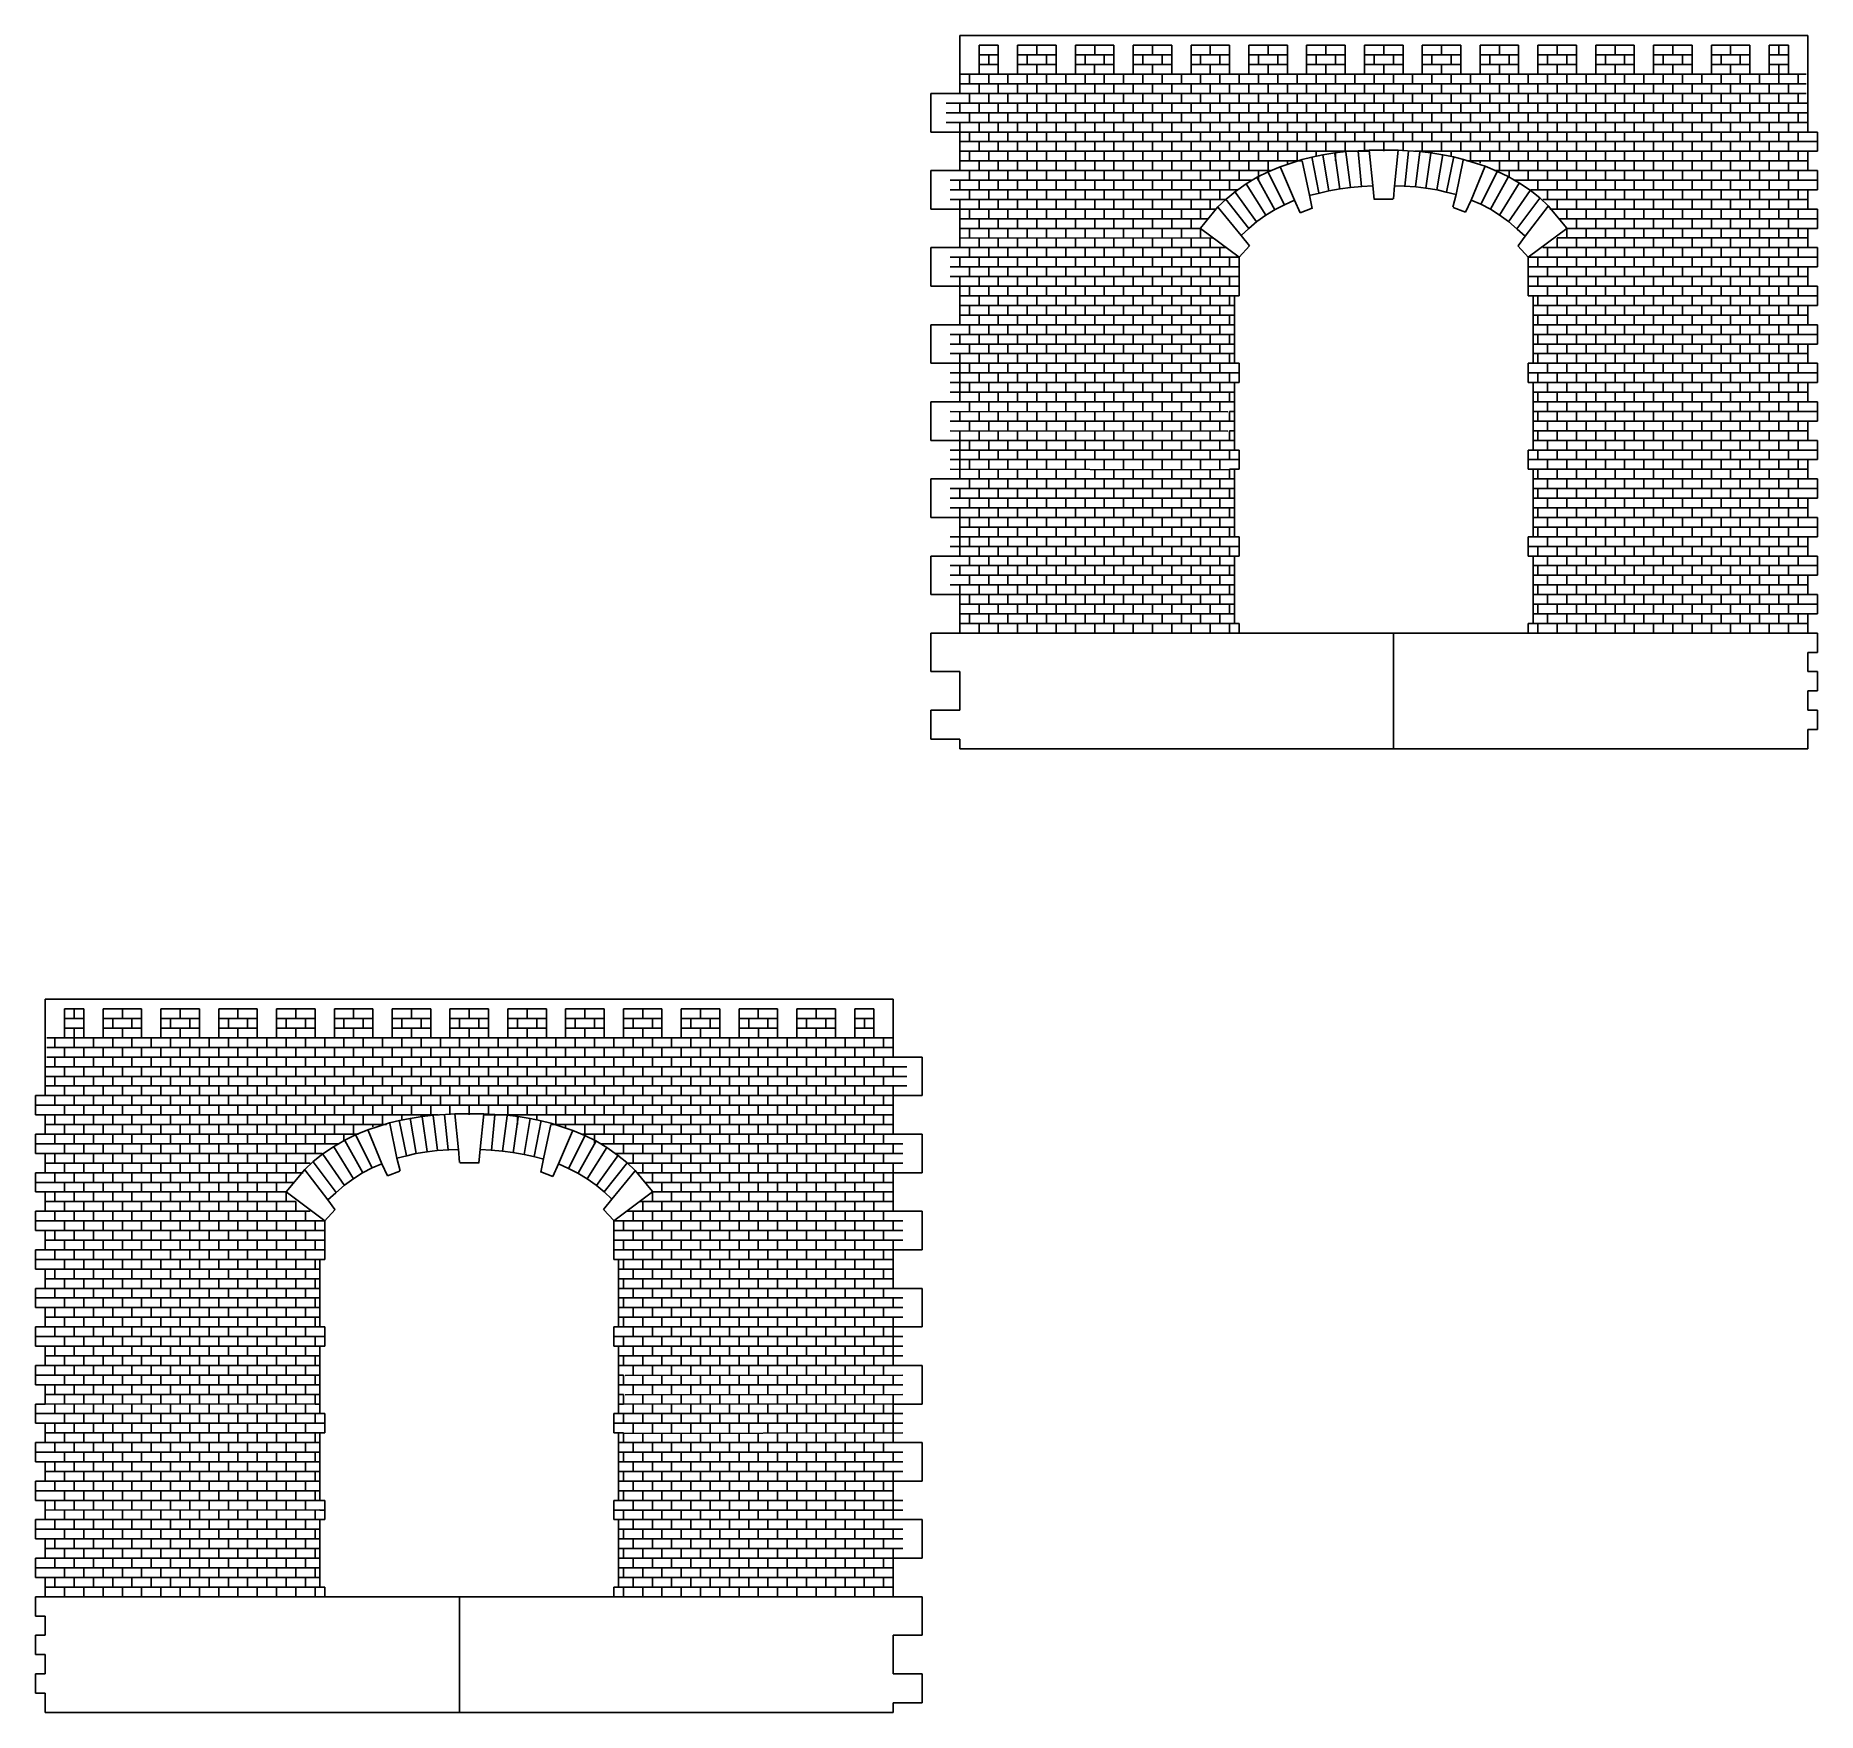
# Model space of a CAD drawing. Extents: x 12 to 197, y 116 to 290.
import ezdxf

# ---------------------------------------------------------------- set-up
doc = ezdxf.new("R2010")
doc.units = 0
doc.header["$MEASUREMENT"] = 0
doc.layers.add('OHNE_NAMEN', color=5, linetype='CONTINUOUS')

msp = doc.modelspace()

# ---------------------------------------------------------------- linework, layer by layer
at = {"layer": 'OHNE_NAMEN', "color": 5, "linetype": 'CONTINUOUS'}
for p, q in [((107.9038, 289.9999), (107.9031, 283.9995)), ((195.9038, 289.9999), (107.9038, 289.9999)), ((195.9031, 279.9993), (195.9038, 289.9999)), ((104.9031, 279.9993), (104.9031, 283.9995)), ((104.9031, 283.9995), (107.9031, 283.9995)), ((104.9031, 279.9993), (107.9031, 279.9993)), ((107.9031, 275.9996), (107.9031, 279.9993)), ((196.9033, 279.9993), (195.9031, 279.9993)), ((196.9033, 277.9998), (196.9033, 279.9993)), ((195.9031, 278.9996), (196.9033, 278.9996)), ((195.9031, 277.9998), (196.9033, 277.9998)), ((195.9031, 275.9996), (195.9031, 277.9998)), ((104.9031, 271.9994), (104.9031, 275.9996)), ((104.9031, 275.9996), (107.9031, 275.9996)), ((196.9033, 275.9996), (195.9031, 275.9996)), ((196.9033, 273.9993), (196.9033, 275.9996)), ((195.9031, 274.9995), (196.9033, 274.9995)), ((195.9031, 273.9993), (196.9033, 273.9993)), ((195.9031, 271.9994), (195.9031, 273.9993)), ((104.9031, 271.9994), (107.9031, 271.9994)), ((107.9031, 267.9993), (107.9031, 271.9994)), ((196.9033, 271.9994), (195.9031, 271.9994)), ((196.9033, 269.9999), (196.9033, 271.9994)), ((195.9031, 270.9996), (196.9033, 270.9996)), ((195.9031, 269.9999), (196.9033, 269.9999)), ((195.9031, 267.9993), (195.9031, 269.9999)), ((104.9031, 263.9995), (104.9031, 267.9993)), ((104.9031, 267.9993), (107.9031, 267.9993)), ((196.9033, 267.9993), (195.9031, 267.9993)), ((195.9031, 266.9995), (196.9033, 266.9995)), ((196.9033, 265.9997), (196.9033, 267.9993)), ((195.9031, 265.9997), (196.9033, 265.9997)), ((195.9031, 263.9995), (195.9031, 265.9997)), ((104.9031, 263.9995), (107.9031, 263.9995)), ((107.9031, 259.9993), (107.9031, 263.9995)), ((196.9033, 263.9995), (195.9031, 263.9995)), ((195.9031, 262.9993), (196.9033, 262.9993)), ((196.9033, 261.9999), (196.9033, 263.9995)), ((195.9031, 261.9999), (196.9033, 261.9999)), ((195.9031, 259.9993), (195.9031, 261.9999)), ((104.9031, 255.9995), (104.9031, 259.9993)), ((104.9031, 259.9993), (107.9031, 259.9993)), ((196.9033, 259.9993), (195.9031, 259.9993)), ((195.9031, 258.9996), (196.9033, 258.9996)), ((196.9033, 257.9998), (196.9033, 259.9993)), ((195.9031, 257.9998), (196.9033, 257.9998)), ((195.9031, 255.9995), (195.9031, 257.9998)), ((104.9031, 255.9995), (107.9031, 255.9995)), ((107.9031, 251.9994), (107.9031, 255.9995)), ((196.9033, 255.9995), (195.9031, 255.9995)), ((196.9033, 253.9996), (196.9033, 255.9995)), ((195.9031, 254.9994), (196.9033, 254.9994)), ((195.9031, 253.9996), (196.9033, 253.9996)), ((195.9031, 251.9994), (195.9031, 253.9996)), ((104.9031, 247.9992), (104.9031, 251.9994)), ((104.9031, 251.9994), (107.9031, 251.9994)), ((196.9033, 251.9994), (195.9031, 251.9994)), ((196.9033, 249.9999), (196.9033, 251.9994)), ((195.9031, 250.9996), (196.9033, 250.9996)), ((195.9031, 249.9999), (196.9033, 249.9999)), ((195.9031, 247.9992), (195.9031, 249.9999)), ((104.9031, 247.9992), (107.9031, 247.9992)), ((107.9031, 243.9995), (107.9031, 247.9992)), ((196.9033, 247.9992), (195.9031, 247.9992)), ((196.9033, 245.9997), (196.9033, 247.9992)), ((195.9031, 246.9995), (196.9033, 246.9995)), ((195.9031, 245.9997), (196.9033, 245.9997)), ((195.9031, 243.9995), (195.9031, 245.9997)), ((104.9031, 239.9993), (104.9031, 243.9995)), ((104.9031, 243.9995), (107.9031, 243.9995)), ((196.9033, 243.9995), (195.9031, 243.9995)), ((195.9031, 242.9997), (196.9033, 242.9997)), ((196.9033, 241.9999), (196.9033, 243.9995)), ((195.9031, 241.9999), (196.9033, 241.9999)), ((195.9031, 239.9993), (195.9031, 241.9999)), ((104.9031, 239.9993), (107.9031, 239.9993)), ((107.9031, 235.9995), (107.9031, 239.9993)), ((196.9033, 239.9993), (195.9031, 239.9993)), ((195.9031, 238.9995), (196.9033, 238.9995)), ((196.9033, 237.9998), (196.9033, 239.9993)), ((195.9031, 237.9998), (196.9033, 237.9998)), ((195.9031, 235.9995), (195.9031, 237.9998)), ((104.9031, 231.9993), (104.9031, 235.9995)), ((104.9031, 235.9995), (107.9031, 235.9995)), ((196.9033, 235.9995), (195.9031, 235.9995)), ((195.9031, 234.9997), (196.9033, 234.9997)), ((196.9033, 233.9993), (196.9033, 235.9995)), ((195.9031, 233.9993), (196.9033, 233.9993)), ((195.9031, 231.9993), (195.9031, 233.9993)), ((104.9031, 231.9993), (107.9031, 231.9993)), ((107.9031, 227.9996), (107.9031, 231.9993)), ((196.9033, 231.9993), (195.9031, 231.9993)), ((196.9033, 229.9995), (196.9033, 231.9993)), ((195.9031, 230.9992), (196.9033, 230.9992)), ((195.9031, 229.9995), (196.9033, 229.9995)), ((195.9031, 227.9996), (195.9031, 229.9995)), ((104.9031, 223.9994), (104.9031, 227.9996)), ((104.9031, 227.9996), (107.9031, 227.9996)), ((196.9033, 227.9996), (195.9031, 227.9996)), ((196.9033, 225.9993), (196.9033, 227.9996)), ((195.9031, 225.9993), (196.9033, 225.9993)), ((195.9031, 223.9994), (195.9031, 225.9993)), ((107.9031, 223.9994), (104.9031, 223.9994)), ((107.9031, 219.9993), (107.9031, 223.9994)), ((196.9033, 223.9994), (195.9031, 223.9994)), ((196.9033, 221.9995), (196.9033, 223.9994)), ((195.9031, 221.9995), (196.9033, 221.9995)), ((195.9031, 219.9993), (195.9031, 221.9995)), ((104.9031, 216.9993), (104.9031, 219.9993)), ((104.9031, 219.9993), (107.9031, 219.9993)), ((196.9033, 219.9993), (195.9031, 219.9993)), ((196.9033, 217.9994), (196.9033, 219.9993)), ((104.9031, 216.9993), (107.9031, 216.9993)), ((107.9031, 216.9993), (107.9031, 215.9995)), ((195.9031, 217.9994), (196.9033, 217.9994)), ((195.9031, 215.9995), (195.9031, 217.9994)), ((107.9038, 215.9995), (195.9038, 215.9995)), ((195.9038, 215.9995), (107.9038, 215.9995)), ((13, 190.0001), (101.0003, 190.0001)), ((13.0008, 179.9999), (13, 190.0001)), ((101.0003, 190.0001), (101.001, 184.0001)), ((104.001, 184.0001), (101.001, 184.0001)), ((104.001, 179.9999), (104.001, 184.0001)), ((12.0007, 178), (12.0007, 179.9999)), ((12.0007, 179.9999), (13.0008, 179.9999)), ((104.001, 179.9999), (101.001, 179.9999)), ((101.001, 176.0001), (101.001, 179.9999)), ((13.0008, 179.0001), (12.0007, 179.0001)), ((13.0008, 178), (12.0007, 178)), ((13.0008, 176.0001), (13.0008, 178)), ((12.0007, 173.9999), (12.0007, 176.0001)), ((12.0007, 176.0001), (13.0008, 176.0001)), ((104.001, 176.0001), (101.001, 176.0001)), ((104.001, 172), (104.001, 176.0001)), ((13.0008, 175), (12.0007, 175)), ((13.0008, 173.9999), (12.0007, 173.9999)), ((13.0008, 172), (13.0008, 173.9999)), ((12.0007, 170.0001), (12.0007, 172)), ((12.0007, 172), (13.0008, 172)), ((104.001, 172), (101.001, 172)), ((101.001, 167.9998), (101.001, 172)), ((13.0008, 170.9999), (12.0007, 170.9999)), ((13.0008, 170.0001), (12.0007, 170.0001)), ((13.0008, 167.9998), (13.0008, 170.0001)), ((12.0007, 165.9999), (12.0007, 167.9998)), ((12.0007, 167.9998), (13.0008, 167.9998)), ((13.0008, 167.0001), (12.0007, 167.0001)), ((104.001, 167.9998), (101.001, 167.9998)), ((104.001, 164), (104.001, 167.9998)), ((13.0008, 165.9999), (12.0007, 165.9999)), ((13.0008, 164), (13.0008, 165.9999)), ((12.0007, 162.0001), (12.0007, 164)), ((12.0007, 164), (13.0008, 164)), ((13.0008, 162.9999), (12.0007, 162.9999)), ((104.001, 164), (101.001, 164)), ((101.001, 159.9999), (101.001, 164)), ((13.0008, 162.0001), (12.0007, 162.0001)), ((13.0008, 159.9999), (13.0008, 162.0001)), ((12.0007, 158), (12.0007, 159.9999)), ((12.0007, 159.9999), (13.0008, 159.9999)), ((104.001, 159.9999), (101.001, 159.9999)), ((104.001, 156.0001), (104.001, 159.9999)), ((13.0008, 159.0001), (12.0007, 159.0001)), ((13.0008, 158), (12.0007, 158)), ((13.0008, 156.0001), (13.0008, 158)), ((12.0007, 153.9999), (12.0007, 156.0001)), ((12.0007, 156.0001), (13.0008, 156.0001)), ((104.001, 156.0001), (101.001, 156.0001)), ((101.001, 151.9999), (101.001, 156.0001)), ((13.0008, 155), (12.0007, 155)), ((13.0008, 153.9999), (12.0007, 153.9999)), ((13.0008, 151.9999), (13.0008, 153.9999)), ((12.0007, 150), (12.0007, 151.9999)), ((12.0007, 151.9999), (13.0008, 151.9999)), ((104.001, 151.9999), (101.001, 151.9999)), ((104.001, 147.9998), (104.001, 151.9999)), ((13.0008, 150.9998), (12.0007, 150.9998)), ((13.0008, 150), (12.0007, 150)), ((13.0008, 147.9998), (13.0008, 150)), ((12.0007, 145.9999), (12.0007, 147.9998)), ((12.0007, 147.9998), (13.0008, 147.9998)), ((104.001, 147.9998), (101.001, 147.9998)), ((101.001, 144), (101.001, 147.9998)), ((13.0008, 147), (12.0007, 147)), ((13.0008, 145.9999), (12.0007, 145.9999)), ((13.0008, 144), (13.0008, 145.9999)), ((12.0007, 142.0001), (12.0007, 144)), ((12.0007, 144), (13.0008, 144)), ((13.0008, 142.9999), (12.0007, 142.9999)), ((104.001, 144), (101.001, 144)), ((104.001, 139.9999), (104.001, 144)), ((13.0008, 142.0001), (12.0007, 142.0001)), ((13.0008, 139.9999), (13.0008, 142.0001)), ((12.0007, 138), (12.0007, 139.9999)), ((12.0007, 139.9999), (13.0008, 139.9999)), ((13.0008, 139.0001), (12.0007, 139.0001)), ((104.001, 139.9999), (101.001, 139.9999)), ((101.001, 136.0001), (101.001, 139.9999)), ((13.0008, 138), (12.0007, 138)), ((13.0008, 136.0001), (13.0008, 138)), ((12.0007, 133.9998), (12.0007, 136.0001)), ((12.0007, 136.0001), (13.0008, 136.0001)), ((13.0008, 134.9999), (12.0007, 134.9999)), ((104.001, 136.0001), (101.001, 136.0001)), ((104.001, 131.9999), (104.001, 136.0001)), ((13.0008, 133.9998), (12.0007, 133.9998)), ((13.0008, 131.9999), (13.0008, 133.9998)), ((12.0007, 130), (12.0007, 131.9999)), ((12.0007, 131.9999), (13.0008, 131.9999)), ((104.001, 131.9999), (101.001, 131.9999)), ((101.001, 128.0001), (101.001, 131.9999)), ((13.0008, 130.9998), (12.0007, 130.9998)), ((13.0008, 130), (12.0007, 130)), ((13.0008, 128.0001), (13.0008, 130)), ((12.0007, 125.9999), (12.0007, 128.0001)), ((12.0007, 128.0001), (13.0008, 128.0001)), ((104.001, 128.0001), (101.001, 128.0001)), ((104.001, 124), (104.001, 128.0001)), ((13.0008, 125.9999), (12.0007, 125.9999)), ((13.0008, 124), (13.0008, 125.9999)), ((12.0007, 122.0001), (12.0007, 124)), ((12.0007, 124), (13.0008, 124)), ((101.001, 119.9998), (101.001, 124)), ((101.001, 124), (104.001, 124)), ((13.0008, 122.0001), (12.0007, 122.0001)), ((13.0008, 119.9998), (13.0008, 122.0001)), ((12.0007, 117.9999), (12.0007, 119.9998)), ((12.0007, 119.9998), (13.0008, 119.9998)), ((104.001, 119.9998), (101.001, 119.9998)), ((104.001, 116.9998), (104.001, 119.9998)), ((13.0008, 117.9999), (12.0007, 117.9999)), ((13.0008, 116), (13.0008, 117.9999)), ((104.001, 116.9998), (101.001, 116.9998)), ((101.001, 116.9998), (101.001, 116)), ((101.0003, 116), (13, 116)), ((13, 116), (101.0003, 116))]:
    msp.add_line(p, q, dxfattribs=at)
at = {"layer": 'OHNE_NAMEN', "color": 7, "linetype": 'CONTINUOUS'}
for p, q in [((111.9039, 288.9998), (109.904, 288.9994)), ((109.904, 288.9994), (109.904, 285.9998)), ((111.9036, 285.9998), (111.9036, 288.9994)), ((113.9035, 285.9998), (113.9035, 288.9994)), ((117.904, 288.9998), (113.9038, 288.9998)), ((115.9041, 288.9994), (115.9041, 287.9997)), ((117.9036, 285.9998), (117.9036, 288.9994)), ((119.9035, 285.9998), (119.9035, 288.9994)), ((123.904, 288.9998), (119.9039, 288.9998)), ((121.9041, 288.9994), (121.9041, 287.9997)), ((123.9037, 285.9998), (123.9037, 288.9994)), ((125.9036, 285.9998), (125.9036, 288.9994)), ((129.9041, 288.9998), (125.9039, 288.9998)), ((127.9038, 288.9994), (127.9038, 287.9997)), ((129.9037, 285.9998), (129.9037, 288.9994)), ((131.9036, 285.9998), (131.9036, 288.9994)), ((135.9041, 288.9998), (131.904, 288.9998)), ((133.9039, 288.9994), (133.9039, 287.9997)), ((135.9038, 285.9998), (135.9038, 288.9994)), ((137.9036, 285.9998), (137.9036, 288.9994)), ((141.9041, 288.9998), (137.904, 288.9998)), ((139.9039, 288.9994), (139.9039, 287.9997)), ((141.9038, 285.9998), (141.9038, 288.9994)), ((143.9037, 285.9998), (143.9037, 288.9994)), ((147.9042, 288.9998), (143.9041, 288.9998)), ((145.9039, 288.9994), (145.9039, 287.9997)), ((147.9038, 285.9998), (147.9038, 288.9994)), ((153.9039, 288.9998), (149.9037, 288.9998)), ((149.9037, 285.9998), (149.9037, 288.9994)), ((151.904, 288.9994), (151.904, 287.9997)), ((153.9035, 285.9998), (153.9035, 288.9994)), ((155.9034, 285.9998), (155.9034, 288.9994)), ((159.9039, 288.9998), (155.9038, 288.9998)), ((157.904, 288.9994), (157.904, 287.9997)), ((159.9036, 285.9998), (159.9036, 288.9994)), ((161.9035, 285.9998), (161.9035, 288.9994)), ((165.904, 288.9998), (161.9038, 288.9998)), ((163.9041, 288.9994), (163.9041, 287.9997)), ((165.9036, 285.9998), (165.9036, 288.9994)), ((167.9035, 285.9998), (167.9035, 288.9994)), ((171.904, 288.9998), (167.9039, 288.9998)), ((169.9038, 288.9994), (169.9038, 287.9997)), ((171.9037, 285.9998), (171.9037, 288.9994)), ((173.9036, 285.9998), (173.9036, 288.9994)), ((177.9041, 288.9998), (173.9039, 288.9998)), ((175.9038, 288.9994), (175.9038, 287.9997)), ((177.9037, 285.9998), (177.9037, 288.9994)), ((179.9036, 285.9998), (179.9036, 288.9994)), ((183.9038, 288.9998), (179.904, 288.9998)), ((181.9039, 288.9994), (181.9039, 287.9997)), ((183.9034, 285.9998), (183.9034, 288.9994)), ((185.9033, 285.9998), (185.9033, 288.9994)), ((189.9038, 288.9998), (185.9037, 288.9998)), ((187.9039, 288.9994), (187.9039, 287.9997)), ((189.9035, 285.9998), (189.9035, 288.9994)), ((193.9029, 288.9994), (191.9037, 288.9998)), ((191.9037, 285.9998), (191.9037, 288.9994)), ((192.9035, 288.9994), (192.9035, 287.9997)), ((193.9029, 288.9994), (193.9029, 285.9998)), ((111.9039, 287.9997), (109.904, 287.9997)), ((111.9029, 286.9995), (109.904, 286.9995)), ((110.9035, 287.9993), (110.9035, 286.9995)), ((117.9029, 286.9995), (113.9035, 286.9995)), ((117.904, 287.9997), (113.9038, 287.9997)), ((114.9036, 287.9997), (114.9036, 286.9999)), ((115.9037, 286.9995), (115.9037, 285.9998)), ((116.9035, 287.9993), (116.9035, 286.9995)), ((123.903, 286.9995), (119.9035, 286.9995)), ((123.904, 287.9997), (119.9039, 287.9997)), ((120.9036, 287.9997), (120.9036, 286.9999)), ((121.9038, 286.9995), (121.9038, 285.9998)), ((122.9035, 287.9993), (122.9035, 286.9995)), ((129.903, 286.9995), (125.9036, 286.9995)), ((129.9041, 287.9997), (125.9039, 287.9997)), ((126.9037, 287.9997), (126.9037, 286.9999)), ((127.9035, 286.9995), (127.9035, 285.9998)), ((128.9036, 287.9993), (128.9036, 286.9995)), ((135.903, 286.9995), (131.9036, 286.9995)), ((135.9041, 287.9997), (131.904, 287.9997)), ((132.9037, 287.9997), (132.9037, 286.9999)), ((133.9035, 286.9995), (133.9035, 285.9998)), ((134.9036, 287.9993), (134.9036, 286.9995)), ((141.9031, 286.9995), (137.9036, 286.9995)), ((141.9041, 287.9997), (137.904, 287.9997)), ((138.9038, 287.9997), (138.9038, 286.9999)), ((139.9036, 286.9995), (139.9036, 285.9998)), ((140.9033, 287.9993), (140.9033, 286.9995)), ((147.9031, 286.9995), (143.9037, 286.9995)), ((147.9042, 287.9997), (143.9041, 287.9997)), ((144.9038, 287.9997), (144.9038, 286.9999)), ((145.9036, 286.9995), (145.9036, 285.9998)), ((146.9034, 287.9993), (146.9034, 286.9995)), ((153.9039, 287.9997), (149.9037, 287.9997)), ((153.9028, 286.9995), (149.9037, 286.9995)), ((150.9035, 287.9997), (150.9035, 286.9999)), ((151.9036, 286.9995), (151.9036, 285.9998)), ((152.9034, 287.9993), (152.9034, 286.9995)), ((159.9029, 286.9995), (155.9034, 286.9995)), ((159.9039, 287.9997), (155.9038, 287.9997)), ((156.9036, 287.9997), (156.9036, 286.9999)), ((157.9037, 286.9995), (157.9037, 285.9998)), ((158.9035, 287.9993), (158.9035, 286.9995)), ((165.9029, 286.9995), (161.9035, 286.9995)), ((165.904, 287.9997), (161.9038, 287.9997)), ((162.9036, 287.9997), (162.9036, 286.9999)), ((163.9037, 286.9995), (163.9037, 285.9998)), ((164.9035, 287.9993), (164.9035, 286.9995)), ((171.903, 286.9995), (167.9035, 286.9995)), ((171.904, 287.9997), (167.9039, 287.9997)), ((168.9036, 287.9997), (168.9036, 286.9999)), ((169.9034, 286.9995), (169.9034, 285.9998)), ((170.9035, 287.9993), (170.9035, 286.9995)), ((177.903, 286.9995), (173.9036, 286.9995)), ((177.9041, 287.9997), (173.9039, 287.9997)), ((174.9037, 287.9997), (174.9037, 286.9999)), ((175.9035, 286.9995), (175.9035, 285.9998)), ((176.9032, 287.9993), (176.9032, 286.9995)), ((183.9027, 286.9995), (179.9036, 286.9995)), ((183.9038, 287.9997), (179.904, 287.9997)), ((180.9037, 287.9997), (180.9037, 286.9999)), ((181.9035, 286.9995), (181.9035, 285.9998)), ((182.9033, 287.9993), (182.9033, 286.9995)), ((189.9028, 286.9995), (185.9033, 286.9995)), ((189.9038, 287.9997), (185.9037, 287.9997)), ((186.9034, 287.9997), (186.9034, 286.9999)), ((187.9036, 286.9995), (187.9036, 285.9998)), ((188.9033, 287.9993), (188.9033, 286.9995)), ((193.9029, 287.9993), (191.9037, 287.9997)), ((193.9029, 286.9995), (191.9037, 286.9995)), ((192.9038, 286.9995), (192.9038, 285.9998)), ((195.75, 285.9998), (107.9038, 285.9998)), ((195.75, 284.9996), (107.9038, 284.9996)), ((107.9038, 284.9989), (107.9038, 283.9992)), ((108.9036, 285.9991), (108.9036, 284.9993)), ((109.904, 284.9989), (109.904, 283.9992)), ((110.9038, 285.9991), (110.9038, 284.9993)), ((111.9039, 284.9989), (111.9039, 283.9992)), ((112.9037, 285.9991), (112.9037, 284.9993)), ((113.9038, 284.9989), (113.9038, 283.9992)), ((114.9036, 285.9991), (114.9036, 284.9993)), ((115.9041, 284.9989), (115.9041, 283.9992)), ((116.9038, 285.9991), (116.9038, 284.9993)), ((117.9036, 284.9989), (117.9036, 283.9992)), ((118.9034, 285.9991), (118.9034, 284.9993)), ((119.9039, 284.9989), (119.9039, 283.9992)), ((120.9036, 285.9991), (120.9036, 284.9993)), ((121.9041, 284.9989), (121.9041, 283.9992)), ((122.9039, 285.9991), (122.9039, 284.9993)), ((123.904, 284.9989), (123.904, 283.9992)), ((124.9038, 285.9991), (124.9038, 284.9993)), ((125.9036, 284.9989), (125.9036, 283.9992)), ((126.9033, 285.9991), (126.9033, 284.9993)), ((127.9035, 284.9989), (127.9035, 283.9992)), ((128.9032, 285.9991), (128.9032, 284.9993)), ((129.9037, 284.9989), (129.9037, 283.9992)), ((130.9035, 285.9991), (130.9035, 284.9993)), ((131.9036, 284.9993), (131.9036, 283.9992)), ((132.9034, 285.9998), (132.9034, 284.9993)), ((133.9035, 284.9993), (133.9035, 283.9992)), ((134.9033, 285.9998), (134.9033, 284.9993)), ((135.9038, 284.9993), (135.9038, 283.9992)), ((136.9035, 285.9998), (136.9035, 284.9993)), ((137.9036, 284.9993), (137.9036, 283.9992)), ((138.9034, 285.9998), (138.9034, 284.9993)), ((139.9036, 284.9993), (139.9036, 283.9992)), ((140.9033, 285.9998), (140.9033, 284.9993)), ((141.9038, 284.9993), (141.9038, 283.9992)), ((142.9036, 285.9998), (142.9036, 284.9993)), ((143.9037, 284.9989), (143.9037, 283.9992)), ((144.9035, 285.9991), (144.9035, 284.9993)), ((145.9036, 284.9989), (145.9036, 283.9992)), ((146.9034, 285.9991), (146.9034, 284.9993)), ((147.9035, 284.9993), (147.9035, 283.9992)), ((148.9033, 285.9998), (148.9033, 284.9993)), ((149.9037, 284.9993), (149.9037, 283.9992)), ((150.9035, 285.9998), (150.9035, 284.9993)), ((151.9036, 284.9993), (151.9036, 283.9992)), ((152.9034, 285.9998), (152.9034, 284.9993)), ((153.9035, 284.9993), (153.9035, 283.9992)), ((154.9033, 285.9998), (154.9033, 284.9993)), ((155.9038, 284.9993), (155.9038, 283.9992)), ((156.9036, 285.9998), (156.9036, 284.9993)), ((157.9037, 284.9993), (157.9037, 283.9992)), ((158.9035, 285.9998), (158.9035, 284.9993)), ((159.9036, 284.9993), (159.9036, 283.9992)), ((160.9034, 285.9998), (160.9034, 284.9993)), ((161.9035, 284.9993), (161.9035, 283.9992)), ((162.9033, 285.9998), (162.9033, 284.9993)), ((163.9037, 284.9993), (163.9037, 283.9992)), ((164.9035, 285.9998), (164.9035, 284.9993)), ((165.9036, 284.9993), (165.9036, 283.9992)), ((166.9034, 285.9998), (166.9034, 284.9993)), ((167.9035, 284.9993), (167.9035, 283.9992)), ((168.9033, 285.9998), (168.9033, 284.9993)), ((169.9038, 284.9993), (169.9038, 283.9992)), ((170.9035, 285.9998), (170.9035, 284.9993)), ((171.9037, 284.9993), (171.9037, 283.9992)), ((172.9034, 285.9998), (172.9034, 284.9993)), ((173.9032, 284.9993), (173.9032, 283.9992)), ((174.9033, 285.9998), (174.9033, 284.9993)), ((175.9031, 284.9993), (175.9031, 283.9992)), ((176.9032, 285.9998), (176.9032, 284.9993)), ((177.9034, 284.9993), (177.9034, 283.9992)), ((178.9035, 285.9998), (178.9035, 284.9993)), ((179.9033, 284.9993), (179.9033, 283.9992)), ((180.9034, 285.9998), (180.9034, 284.9993)), ((181.9031, 284.9993), (181.9031, 283.9992)), ((182.9033, 285.9998), (182.9033, 284.9993)), ((183.9034, 284.9993), (183.9034, 283.9992)), ((184.9035, 285.9998), (184.9035, 284.9993)), ((185.9033, 284.9993), (185.9033, 283.9992)), ((186.9034, 285.9998), (186.9034, 284.9993)), ((187.9032, 284.9993), (187.9032, 283.9992)), ((188.9033, 285.9998), (188.9033, 284.9993)), ((189.9038, 284.9993), (189.9038, 283.9992)), ((190.9036, 285.9998), (190.9036, 284.9993)), ((191.9037, 284.9993), (191.9037, 283.9992)), ((192.9035, 285.9998), (192.9035, 284.9993)), ((193.9036, 284.9993), (193.9036, 283.9992)), ((194.9037, 285.9998), (194.9037, 284.9993)), ((195.9038, 282.9997), (106.5004, 282.9994)), ((195.75, 283.9995), (107.9038, 283.9995)), ((107.9038, 282.9994), (107.9038, 281.9993)), ((108.9036, 283.9992), (108.9036, 282.9994)), ((109.904, 282.9994), (109.904, 281.9993)), ((110.9038, 283.9992), (110.9038, 282.9994)), ((111.9039, 282.9994), (111.9039, 281.9993)), ((112.9037, 283.9992), (112.9037, 282.9994)), ((113.9038, 282.9994), (113.9038, 281.9993)), ((114.9036, 283.9992), (114.9036, 282.9994)), ((115.9041, 282.9994), (115.9041, 281.9993)), ((116.9038, 283.9992), (116.9038, 282.9994)), ((117.9036, 282.9994), (117.9036, 281.9993)), ((118.9034, 283.9992), (118.9034, 282.9994)), ((119.9039, 282.9994), (119.9039, 281.9993)), ((120.9036, 283.9992), (120.9036, 282.9994)), ((121.9041, 282.9994), (121.9041, 281.9993)), ((122.9039, 283.9992), (122.9039, 282.9994)), ((123.904, 282.9994), (123.904, 281.9993)), ((124.9038, 283.9992), (124.9038, 282.9994)), ((125.9036, 282.9994), (125.9036, 281.9993)), ((126.9033, 283.9992), (126.9033, 282.9994)), ((127.9035, 282.9994), (127.9035, 281.9993)), ((128.9032, 283.9992), (128.9032, 282.9994)), ((129.9037, 282.9994), (129.9037, 281.9993)), ((130.9035, 283.9992), (130.9035, 282.9994)), ((131.9036, 282.9994), (131.9036, 281.9993)), ((132.9034, 283.9995), (132.9034, 282.9994)), ((133.9035, 282.9994), (133.9035, 281.9993)), ((134.9033, 283.9995), (134.9033, 282.9994)), ((135.9038, 282.9994), (135.9038, 281.9993)), ((136.9035, 283.9995), (136.9035, 282.9994)), ((137.9036, 282.9994), (137.9036, 281.9993)), ((138.9034, 283.9995), (138.9034, 282.9994)), ((139.9036, 282.9994), (139.9036, 281.9993)), ((140.9033, 283.9995), (140.9033, 282.9994)), ((141.9038, 282.9994), (141.9038, 281.9993)), ((142.9036, 283.9995), (142.9036, 282.9994)), ((143.9037, 282.9994), (143.9037, 281.9993)), ((144.9035, 283.9992), (144.9035, 282.9994)), ((145.9036, 282.9994), (145.9036, 281.9993)), ((146.9034, 283.9992), (146.9034, 282.9994)), ((147.9035, 282.9994), (147.9035, 281.9993)), ((148.9033, 283.9995), (148.9033, 282.9994)), ((149.9037, 282.9994), (149.9037, 281.9993)), ((150.9035, 283.9995), (150.9035, 282.9994)), ((151.9036, 282.9994), (151.9036, 281.9993)), ((152.9034, 283.9995), (152.9034, 282.9994)), ((153.9035, 282.9994), (153.9035, 281.9993)), ((154.9033, 283.9995), (154.9033, 282.9994)), ((155.9038, 282.9994), (155.9038, 281.9993)), ((156.9036, 283.9995), (156.9036, 282.9994)), ((157.9037, 282.9994), (157.9037, 281.9993)), ((158.9035, 283.9995), (158.9035, 282.9994)), ((159.9036, 282.9994), (159.9036, 281.9993)), ((160.9034, 283.9995), (160.9034, 282.9994)), ((161.9035, 282.9994), (161.9035, 281.9993)), ((162.9033, 283.9995), (162.9033, 282.9994)), ((163.9037, 282.9994), (163.9037, 281.9993)), ((164.9035, 283.9995), (164.9035, 282.9994)), ((165.9036, 282.9994), (165.9036, 281.9993)), ((166.9034, 283.9995), (166.9034, 282.9994)), ((167.9035, 282.9994), (167.9035, 281.9993)), ((168.9033, 283.9995), (168.9033, 282.9994)), ((169.9038, 282.9994), (169.9038, 281.9993)), ((170.9035, 283.9995), (170.9035, 282.9994)), ((171.9037, 282.9994), (171.9037, 281.9993)), ((172.9034, 283.9995), (172.9034, 282.9994)), ((173.9032, 282.9994), (173.9032, 281.9993)), ((174.9033, 283.9995), (174.9033, 282.9994)), ((175.9031, 282.9994), (175.9031, 281.9993)), ((176.9032, 283.9995), (176.9032, 282.9994)), ((177.9034, 282.9994), (177.9034, 281.9993)), ((178.9035, 283.9995), (178.9035, 282.9994)), ((179.9033, 282.9994), (179.9033, 281.9993)), ((180.9034, 283.9995), (180.9034, 282.9994)), ((181.9031, 282.9994), (181.9031, 281.9993)), ((182.9033, 283.9995), (182.9033, 282.9994)), ((183.9034, 282.9994), (183.9034, 281.9993)), ((184.9035, 283.9995), (184.9035, 282.9994)), ((185.9033, 282.9994), (185.9033, 281.9993)), ((186.9034, 283.9995), (186.9034, 282.9994)), ((187.9032, 282.9994), (187.9032, 281.9993)), ((188.9033, 283.9995), (188.9033, 282.9994)), ((189.9038, 282.9994), (189.9038, 281.9993)), ((190.9036, 283.9995), (190.9036, 282.9994)), ((191.9037, 282.9994), (191.9037, 281.9993)), ((192.9035, 283.9995), (192.9035, 282.9994)), ((193.9036, 282.9994), (193.9036, 281.9993)), ((194.9037, 283.9995), (194.9037, 282.9994)), ((195.9038, 282), (106.5004, 282)), ((108.9036, 281.9993), (108.9036, 280.9995)), ((110.9038, 281.9993), (110.9038, 280.9995)), ((112.9037, 281.9993), (112.9037, 280.9995)), ((114.9036, 281.9993), (114.9036, 280.9995)), ((116.9038, 281.9993), (116.9038, 280.9995)), ((118.9034, 281.9993), (118.9034, 280.9995)), ((120.9036, 281.9993), (120.9036, 280.9995)), ((122.9039, 281.9993), (122.9039, 280.9995)), ((124.9038, 281.9993), (124.9038, 280.9995)), ((126.9033, 281.9993), (126.9033, 280.9995)), ((128.9032, 281.9993), (128.9032, 280.9995)), ((130.9035, 281.9993), (130.9035, 280.9995)), ((132.9034, 282), (132.9034, 280.9995)), ((134.9033, 282), (134.9033, 280.9995)), ((136.9035, 282), (136.9035, 280.9995)), ((138.9034, 282), (138.9034, 280.9995)), ((140.9033, 282), (140.9033, 280.9995)), ((142.9036, 282), (142.9036, 280.9995)), ((144.9035, 281.9993), (144.9035, 280.9995)), ((146.9034, 281.9993), (146.9034, 280.9995)), ((148.9033, 282), (148.9033, 280.9995)), ((150.9035, 282), (150.9035, 280.9995)), ((152.9034, 282), (152.9034, 280.9995)), ((154.9033, 282), (154.9033, 280.9995)), ((156.9036, 282), (156.9036, 280.9995)), ((158.9035, 282), (158.9035, 280.9995)), ((160.9034, 282), (160.9034, 280.9995)), ((162.9033, 282), (162.9033, 280.9995)), ((164.9035, 282), (164.9035, 280.9995)), ((166.9034, 282), (166.9034, 280.9995)), ((168.9033, 282), (168.9033, 280.9995)), ((170.9035, 282), (170.9035, 280.9995)), ((172.9034, 282), (172.9034, 280.9995)), ((174.9033, 282), (174.9033, 280.9995)), ((176.9032, 282), (176.9032, 280.9995)), ((178.9035, 282), (178.9035, 280.9995)), ((180.9034, 282), (180.9034, 280.9995)), ((182.9033, 282), (182.9033, 280.9995)), ((184.9035, 282), (184.9035, 280.9995)), ((186.9034, 282), (186.9034, 280.9995)), ((188.9033, 282), (188.9033, 280.9995)), ((190.9036, 282), (190.9036, 280.9995)), ((192.9035, 282), (192.9035, 280.9995)), ((194.9037, 282), (194.9037, 280.9995)), ((195.9038, 280.9995), (106.5004, 280.9995)), ((107.9038, 280.9988), (107.9038, 279.999)), ((195.9038, 279.9997), (107.9038, 279.9997)), ((108.9036, 279.999), (108.9036, 278.9996)), ((109.904, 280.9988), (109.904, 279.999)), ((110.9038, 279.999), (110.9038, 278.9996)), ((111.9039, 280.9988), (111.9039, 279.999)), ((112.9037, 279.999), (112.9037, 278.9996)), ((113.9038, 280.9988), (113.9038, 279.999)), ((114.9036, 279.999), (114.9036, 278.9996)), ((115.9041, 280.9988), (115.9041, 279.999)), ((116.9038, 279.999), (116.9038, 278.9996)), ((117.9036, 280.9988), (117.9036, 279.999)), ((118.9034, 279.999), (118.9034, 278.9996)), ((119.9039, 280.9988), (119.9039, 279.999)), ((120.9036, 279.999), (120.9036, 278.9996)), ((121.9041, 280.9988), (121.9041, 279.999)), ((122.9039, 279.999), (122.9039, 278.9996)), ((123.904, 280.9988), (123.904, 279.999)), ((124.9038, 279.999), (124.9038, 278.9996)), ((125.9036, 280.9988), (125.9036, 279.999)), ((126.9033, 279.999), (126.9033, 278.9996)), ((127.9035, 280.9988), (127.9035, 279.999)), ((128.9032, 279.999), (128.9032, 278.9996)), ((129.9037, 280.9988), (129.9037, 279.999)), ((130.9035, 279.999), (130.9035, 278.9996)), ((131.9036, 280.9991), (131.9036, 279.999)), ((132.9034, 279.9993), (132.9034, 278.9996)), ((133.9035, 280.9991), (133.9035, 279.999)), ((134.9033, 279.9993), (134.9033, 278.9996)), ((135.9038, 280.9991), (135.9038, 279.999)), ((136.9035, 279.9993), (136.9035, 278.9996)), ((137.9036, 280.9991), (137.9036, 279.999)), ((138.9034, 279.9993), (138.9034, 278.9996)), ((139.9036, 280.9991), (139.9036, 279.999)), ((140.9033, 279.9993), (140.9033, 278.9996)), ((141.9038, 280.9991), (141.9038, 279.999)), ((142.9036, 279.9993), (142.9036, 278.9996)), ((143.9037, 280.9988), (143.9037, 279.999)), ((144.9035, 279.999), (144.9035, 278.9996)), ((145.9036, 280.9988), (145.9036, 279.999)), ((146.9034, 279.999), (146.9034, 278.9996)), ((147.9035, 280.9991), (147.9035, 279.999)), ((148.9033, 279.9993), (148.9033, 278.9996)), ((149.9037, 280.9991), (149.9037, 279.999)), ((150.9035, 279.9993), (150.9035, 278.9996)), ((151.9036, 280.9991), (151.9036, 279.999)), ((152.9034, 279.9993), (152.9034, 278.9996)), ((153.9035, 280.9991), (153.9035, 279.999)), ((154.9033, 279.9993), (154.9033, 278.9996)), ((155.9038, 280.9991), (155.9038, 279.999)), ((156.9036, 279.9993), (156.9036, 278.9996)), ((157.9037, 280.9991), (157.9037, 279.999)), ((158.9035, 279.9993), (158.9035, 278.9996)), ((159.9036, 280.9991), (159.9036, 279.999)), ((160.9034, 279.9993), (160.9034, 278.9996)), ((161.9035, 280.9991), (161.9035, 279.999)), ((162.9033, 279.9993), (162.9033, 278.9996)), ((163.9037, 280.9991), (163.9037, 279.999)), ((164.9035, 279.9993), (164.9035, 278.9996)), ((165.9036, 280.9991), (165.9036, 279.999)), ((166.9034, 279.9993), (166.9034, 278.9996)), ((167.9035, 280.9991), (167.9035, 279.999)), ((168.9033, 279.9993), (168.9033, 278.9996)), ((169.9038, 280.9991), (169.9038, 279.999)), ((170.9035, 279.9993), (170.9035, 278.9996)), ((171.9037, 280.9991), (171.9037, 279.999)), ((172.9034, 279.9993), (172.9034, 278.9996)), ((173.9032, 280.9991), (173.9032, 279.999)), ((174.9033, 279.9993), (174.9033, 278.9996)), ((175.9031, 280.9991), (175.9031, 279.999)), ((176.9032, 279.9993), (176.9032, 278.9996)), ((177.9034, 280.9991), (177.9034, 279.999)), ((178.9035, 279.9993), (178.9035, 278.9996)), ((179.9033, 280.9991), (179.9033, 279.999)), ((180.9034, 279.9993), (180.9034, 278.9996)), ((181.9031, 280.9991), (181.9031, 279.999)), ((182.9033, 279.9993), (182.9033, 278.9996)), ((183.9034, 280.9991), (183.9034, 279.999)), ((184.9035, 279.9993), (184.9035, 278.9996)), ((185.9033, 280.9991), (185.9033, 279.999)), ((186.9034, 279.9993), (186.9034, 278.9996)), ((187.9032, 280.9991), (187.9032, 279.999)), ((188.9033, 279.9993), (188.9033, 278.9996)), ((189.9038, 280.9991), (189.9038, 279.999)), ((190.9036, 279.9993), (190.9036, 278.9996)), ((191.9037, 280.9991), (191.9037, 279.999)), ((192.9035, 279.9993), (192.9035, 278.9996)), ((193.9036, 280.9991), (193.9036, 279.999)), ((194.9037, 279.9993), (194.9037, 278.9996)), ((195.9038, 278.9996), (107.9038, 278.9996)), ((107.9038, 278.9989), (107.9038, 277.9991)), ((150.404, 277.9998), (107.9038, 277.9998)), ((108.9036, 277.9991), (108.9036, 276.9993)), ((109.904, 278.9989), (109.904, 277.9991)), ((110.9038, 277.9991), (110.9038, 276.9993)), ((111.9039, 278.9989), (111.9039, 277.9991)), ((112.9037, 277.9991), (112.9037, 276.9993)), ((113.9038, 278.9989), (113.9038, 277.9991)), ((114.9036, 277.9991), (114.9036, 276.9993)), ((115.9041, 278.9989), (115.9041, 277.9991)), ((116.9038, 277.9991), (116.9038, 276.9993)), ((117.9036, 278.9989), (117.9036, 277.9991)), ((118.9034, 277.9991), (118.9034, 276.9993)), ((119.9039, 278.9989), (119.9039, 277.9991)), ((120.9036, 277.9991), (120.9036, 276.9993)), ((121.9041, 278.9989), (121.9041, 277.9991)), ((122.9039, 277.9991), (122.9039, 276.9993)), ((123.904, 278.9989), (123.904, 277.9991)), ((124.9038, 277.9991), (124.9038, 276.9993)), ((125.9036, 278.9989), (125.9036, 277.9991)), ((126.9033, 277.9991), (126.9033, 276.9993)), ((127.9035, 278.9989), (127.9035, 277.9991)), ((128.9032, 277.9991), (128.9032, 276.9993)), ((129.9037, 278.9989), (129.9037, 277.9991)), ((130.9035, 277.9991), (130.9035, 276.9993)), ((131.9036, 278.9996), (131.9036, 277.9991)), ((132.9034, 277.9998), (132.9034, 276.9993)), ((133.9035, 278.9996), (133.9035, 277.9991)), ((134.9033, 277.9998), (134.9033, 276.9993)), ((134.9033, 277.9991), (134.9033, 276.9993)), ((135.9038, 278.9996), (135.9038, 277.9991)), ((136.9035, 277.9998), (136.9035, 276.9993)), ((136.9035, 277.9991), (136.9035, 276.9993)), ((137.9036, 278.9996), (137.9036, 277.9991)), ((138.9034, 277.9998), (138.9034, 276.9993)), ((138.9034, 277.9991), (138.9034, 276.9993)), ((139.9036, 278.9996), (139.9036, 277.9991)), ((140.9033, 277.9998), (140.9033, 276.9993)), ((140.9033, 277.9991), (140.9033, 276.9993)), ((141.9038, 278.9996), (141.9038, 277.9991)), ((142.9036, 277.9998), (142.9036, 276.9993)), ((142.9036, 277.9991), (142.9036, 276.9993)), ((143.4204, 277.1383), (144.4551, 277.3973)), ((143.9037, 278.9989), (143.9037, 277.9991)), ((144.4537, 277.4086), (145.1525, 273.6868)), ((144.4551, 277.3973), (145.584, 277.6319)), ((144.9028, 277.9998), (144.9028, 277.4996)), ((145.5826, 277.6202), (146.2151, 273.8744)), ((145.584, 277.6319), (146.8307, 277.8439)), ((145.9036, 278.9989), (145.9036, 277.9991)), ((146.8173, 277.7613), (147.3401, 274.0618)), ((146.8307, 277.8439), (147.9596, 277.9846)), ((146.9034, 277.9991), (146.9034, 276.9993)), ((147.9035, 278.9996), (147.9035, 277.9991)), ((147.9596, 277.9846), (149.2529, 278.0552)), ((147.9815, 277.9025), (148.4651, 274.2498)), ((149.2515, 278.0083), (149.5901, 274.3122)), ((149.2529, 278.0552), (150.4054, 278.1028)), ((149.9037, 278.9996), (149.9037, 277.9991)), ((150.7776, 274.4371), (150.4026, 278.1247)), ((150.4054, 278.1028), (151.9026, 278.1247)), ((151.9026, 278.1247), (153.4026, 278.1247)), ((151.9036, 278.9996), (151.9036, 277.9991)), ((153.0276, 274.3747), (153.4026, 278.1247)), ((153.4026, 278.1247), (154.3801, 278.0552)), ((153.9035, 278.9996), (153.9035, 277.9991)), ((154.4652, 277.9998), (154.0902, 274.3747)), ((154.3801, 278.0552), (155.6265, 277.9614)), ((195.9038, 277.9998), (155.1252, 277.9998)), ((155.6367, 277.9377), (155.2152, 274.3122)), ((155.6265, 277.9614), (156.8023, 277.8439)), ((155.9038, 278.9996), (155.9038, 277.9991)), ((156.8009, 277.7966), (156.2777, 274.1874)), ((156.8023, 277.8439), (158.0254, 277.6319)), ((156.9025, 277.9998), (156.9025, 277.8749)), ((158.0356, 277.6555), (157.4027, 273.9993)), ((157.9037, 278.9996), (157.9037, 277.9991)), ((158.0254, 277.6319), (159.1543, 277.4202)), ((159.1645, 277.4438), (158.4025, 273.7499)), ((158.9035, 277.9998), (158.9028, 277.4996)), ((159.1543, 277.4202), (160.1657, 277.162)), ((159.9036, 278.9996), (159.9036, 277.9991)), ((160.9034, 277.9998), (160.9034, 276.9993)), ((160.9034, 277.9991), (160.9034, 276.9993)), ((161.9035, 278.9996), (161.9035, 277.9991)), ((162.9033, 277.9998), (162.9033, 276.9993)), ((162.9036, 277.9991), (162.9036, 276.9993)), ((163.9037, 278.9996), (163.9037, 277.9991)), ((164.9035, 277.9998), (164.9035, 276.9993)), ((165.9036, 278.9996), (165.9036, 277.9991)), ((166.9034, 277.9998), (166.9034, 276.9993)), ((167.9035, 278.9996), (167.9035, 277.9991)), ((168.9033, 277.9998), (168.9033, 276.9993)), ((169.9038, 278.9996), (169.9038, 277.9991)), ((170.9035, 277.9998), (170.9035, 276.9993)), ((171.9037, 278.9996), (171.9037, 277.9991)), ((172.9034, 277.9998), (172.9034, 276.9993)), ((173.9032, 278.9996), (173.9032, 277.9991)), ((174.9033, 277.9998), (174.9033, 276.9993)), ((175.9031, 278.9996), (175.9031, 277.9991)), ((176.9032, 277.9998), (176.9032, 276.9993)), ((177.9034, 278.9996), (177.9034, 277.9991)), ((178.9035, 277.9998), (178.9035, 276.9993)), ((179.9033, 278.9996), (179.9033, 277.9991)), ((180.9034, 277.9998), (180.9034, 276.9993)), ((181.9031, 278.9996), (181.9031, 277.9991)), ((182.9033, 277.9998), (182.9033, 276.9993)), ((183.9034, 278.9996), (183.9034, 277.9991)), ((184.9035, 277.9998), (184.9035, 276.9993)), ((185.9033, 278.9996), (185.9033, 277.9991)), ((186.9034, 277.9998), (186.9034, 276.9993)), ((187.9032, 278.9996), (187.9032, 277.9991)), ((188.9033, 277.9998), (188.9033, 276.9993)), ((189.9038, 278.9996), (189.9038, 277.9991)), ((190.9036, 277.9998), (190.9036, 276.9993)), ((191.9037, 278.9996), (191.9037, 277.9991)), ((192.9035, 277.9998), (192.9035, 276.9993)), ((193.9036, 278.9996), (193.9036, 277.9991)), ((194.9037, 277.9998), (194.9037, 276.9993)), ((143.4031, 276.9993), (107.9038, 276.9997)), ((107.9038, 276.999), (107.9038, 275.9992)), ((140.1526, 275.9996), (107.9038, 275.9996)), ((108.9036, 275.9992), (108.9036, 274.9995)), ((109.904, 276.999), (109.904, 275.9992)), ((110.9038, 275.9992), (110.9038, 274.9995)), ((111.9039, 276.999), (111.9039, 275.9992)), ((112.9037, 275.9992), (112.9037, 274.9995)), ((113.9038, 276.999), (113.9038, 275.9992)), ((114.9036, 275.9992), (114.9036, 274.9995)), ((115.9041, 276.999), (115.9041, 275.9992)), ((116.9038, 275.9992), (116.9038, 274.9995)), ((117.9036, 276.999), (117.9036, 275.9992)), ((118.9034, 275.9992), (118.9034, 274.9995)), ((119.9039, 276.999), (119.9039, 275.9992)), ((120.9036, 275.9992), (120.9036, 274.9995)), ((121.9041, 276.999), (121.9041, 275.9992)), ((122.9039, 275.9992), (122.9039, 274.9995)), ((123.904, 276.999), (123.904, 275.9992)), ((124.9038, 275.9992), (124.9038, 274.9995)), ((125.9036, 276.999), (125.9036, 275.9992)), ((126.9033, 275.9992), (126.9033, 274.9995)), ((127.9035, 276.999), (127.9035, 275.9992)), ((128.9032, 275.9992), (128.9032, 274.9995)), ((129.9037, 276.999), (129.9037, 275.9992)), ((130.9035, 275.9992), (130.9035, 274.9995)), ((131.9036, 276.9993), (131.9036, 275.9992)), ((132.9034, 275.9996), (132.9034, 274.9995)), ((133.9035, 276.9993), (133.9035, 275.9992)), ((134.9033, 275.9996), (134.9033, 274.9995)), ((134.9033, 275.9992), (134.9033, 274.9995)), ((135.9034, 276.9993), (135.9034, 275.9992)), ((135.9038, 276.9993), (135.9038, 275.9992)), ((136.9035, 275.9996), (136.9035, 274.9995)), ((136.9035, 275.9992), (136.9035, 274.9995)), ((137.9033, 276.9993), (137.9033, 275.9992)), ((137.9036, 276.9993), (137.9036, 275.9992)), ((138.7637, 275.3035), (139.8926, 275.868)), ((138.9034, 275.9992), (138.9027, 275.3745)), ((138.9034, 275.9996), (138.9034, 274.9995)), ((139.8926, 275.868), (141.1626, 276.3855)), ((139.9028, 275.7858), (141.5902, 272.4369)), ((139.9036, 276.9993), (139.9036, 275.9996)), ((139.9036, 276.9993), (139.9036, 275.9992)), ((141.1626, 276.3855), (143.4204, 277.1383)), ((142.6528, 272.9368), (141.1728, 276.315)), ((141.9027, 276.9993), (141.9027, 276.6243)), ((144.2152, 273.437), (143.4306, 277.0205)), ((159.4026, 273.4994), (160.1523, 277.0911)), ((160.1657, 277.162), (162.4235, 276.4564)), ((195.9038, 276.9997), (160.5008, 276.9993)), ((160.9651, 272.9368), (162.4101, 276.3855)), ((161.9024, 276.9993), (161.9038, 276.7496)), ((163.6801, 275.8563), (161.9652, 272.4993)), ((162.4235, 276.4564), (163.6935, 275.9153)), ((195.9038, 275.9996), (163.4038, 275.9996)), ((163.6935, 275.9153), (164.8224, 275.3745)), ((163.9034, 276.9993), (163.9034, 275.9996)), ((163.9037, 276.9993), (163.9037, 275.9992)), ((164.9035, 275.9992), (164.9028, 275.3745)), ((165.9036, 276.9993), (165.9036, 275.9992)), ((166.9034, 275.9996), (166.9034, 274.9995)), ((167.9035, 276.9993), (167.9035, 275.9992)), ((168.9033, 275.9996), (168.9033, 274.9995)), ((169.9038, 276.9993), (169.9038, 275.9992)), ((170.9035, 275.9996), (170.9035, 274.9995)), ((171.9037, 276.9993), (171.9037, 275.9992)), ((172.9034, 275.9996), (172.9034, 274.9995)), ((173.9032, 276.9993), (173.9032, 275.9992)), ((174.9033, 275.9996), (174.9033, 274.9995)), ((175.9031, 276.9993), (175.9031, 275.9992)), ((176.9032, 275.9996), (176.9032, 274.9995)), ((177.9034, 276.9993), (177.9034, 275.9992)), ((178.9035, 275.9996), (178.9035, 274.9995)), ((179.9033, 276.9993), (179.9033, 275.9992)), ((180.9034, 275.9996), (180.9034, 274.9995)), ((181.9031, 276.9993), (181.9031, 275.9992)), ((182.9033, 275.9996), (182.9033, 274.9995)), ((183.9034, 276.9993), (183.9034, 275.9992)), ((184.9035, 275.9996), (184.9035, 274.9995)), ((185.9033, 276.9993), (185.9033, 275.9992)), ((186.9034, 275.9996), (186.9034, 274.9995)), ((187.9032, 276.9993), (187.9032, 275.9992)), ((188.9033, 275.9996), (188.9033, 274.9995)), ((189.9038, 276.9993), (189.9038, 275.9992)), ((190.9036, 275.9996), (190.9036, 274.9995)), ((191.9037, 276.9993), (191.9037, 275.9992)), ((192.9035, 275.9996), (192.9035, 274.9995)), ((193.9036, 276.9993), (193.9036, 275.9992)), ((194.9037, 275.9996), (194.9037, 274.9995)), ((138.2776, 274.9995), (106.903, 274.9995)), ((136.7776, 273.9993), (106.903, 273.9993)), ((107.9038, 274.9987), (107.9038, 273.999)), ((108.9036, 273.999), (108.9036, 272.9995)), ((109.904, 274.9987), (109.904, 273.999)), ((110.9038, 273.999), (110.9038, 272.9995)), ((111.9039, 274.9987), (111.9039, 273.999)), ((112.9037, 273.999), (112.9037, 272.9995)), ((113.9038, 274.9987), (113.9038, 273.999)), ((114.9036, 273.999), (114.9036, 272.9995)), ((115.9041, 274.9987), (115.9041, 273.999)), ((116.9038, 273.999), (116.9038, 272.9995)), ((117.9036, 274.9987), (117.9036, 273.999)), ((118.9034, 273.999), (118.9034, 272.9995)), ((119.9039, 274.9987), (119.9039, 273.999)), ((120.9036, 273.999), (120.9036, 272.9995)), ((121.9041, 274.9987), (121.9041, 273.999)), ((122.9039, 273.999), (122.9039, 272.9995)), ((123.904, 274.9987), (123.904, 273.999)), ((124.9038, 273.999), (124.9038, 272.9995)), ((125.9036, 274.9987), (125.9036, 273.999)), ((126.9033, 273.999), (126.9033, 272.9995)), ((127.9035, 274.9987), (127.9035, 273.999)), ((128.9032, 273.999), (128.9032, 272.9995)), ((129.9037, 274.9987), (129.9037, 273.999)), ((130.9035, 273.999), (130.9035, 272.9995)), ((131.9036, 274.9995), (131.9036, 273.999)), ((132.9034, 273.9993), (132.9034, 272.9995)), ((133.9035, 274.9995), (133.9035, 273.999)), ((134.9033, 273.9993), (134.9033, 272.9995)), ((135.5418, 273.0458), (136.506, 273.8219)), ((135.9034, 274.9995), (135.9034, 273.9993)), ((135.9038, 274.9995), (135.9038, 273.999)), ((136.4185, 273.8455), (138.715, 270.6871)), ((136.506, 273.8219), (137.6348, 274.6216)), ((137.6098, 274.6216), (139.6527, 271.3743)), ((137.6348, 274.6216), (138.7637, 275.3035)), ((138.774, 275.2566), (140.5901, 271.937)), ((164.8089, 275.3272), (162.965, 271.9994)), ((165.9731, 274.6925), (163.9027, 271.3743)), ((164.8224, 275.3745), (165.9745, 274.6925)), ((167.102, 273.9161), (164.84, 270.6871)), ((195.9038, 274.9995), (165.4041, 274.9995)), ((165.9745, 274.6925), (167.1034, 273.9633)), ((167.1034, 273.9633), (168.0912, 273.164)), ((195.9038, 274), (167.1539, 274)), ((167.9035, 274.9995), (167.9035, 273.999)), ((168.9033, 273.9993), (168.9033, 272.9992)), ((168.9033, 273.9993), (168.9033, 272.9995)), ((169.9038, 274.9995), (169.9038, 273.999)), ((170.9035, 273.9993), (170.9035, 272.9992)), ((170.9035, 273.9993), (170.9035, 272.9995)), ((171.9037, 274.9995), (171.9037, 273.999)), ((172.9034, 273.9993), (172.9034, 272.9995)), ((173.9032, 274.9995), (173.9032, 273.999)), ((174.9033, 273.9993), (174.9033, 272.9995)), ((175.9031, 274.9995), (175.9031, 273.999)), ((176.9032, 273.9993), (176.9032, 272.9995)), ((177.9034, 274.9995), (177.9034, 273.999)), ((178.9035, 273.9993), (178.9035, 272.9995)), ((179.9033, 274.9995), (179.9033, 273.999)), ((180.9034, 273.9993), (180.9034, 272.9995)), ((181.9031, 274.9995), (181.9031, 273.999)), ((182.9033, 273.9993), (182.9033, 272.9995)), ((183.9034, 274.9995), (183.9034, 273.999)), ((184.9035, 273.9993), (184.9035, 272.9995)), ((185.9033, 274.9995), (185.9033, 273.999)), ((186.9034, 273.9993), (186.9034, 272.9995)), ((187.9032, 274.9995), (187.9032, 273.999)), ((188.9033, 273.9993), (188.9033, 272.9995)), ((189.9038, 274.9995), (189.9038, 273.999)), ((190.9036, 273.9993), (190.9036, 272.9995)), ((191.9037, 274.9995), (191.9037, 273.999)), ((192.9035, 273.9993), (192.9035, 272.9995)), ((193.9036, 274.9995), (193.9036, 273.999)), ((194.9037, 273.9993), (194.9037, 272.9995)), ((135.5277, 272.9995), (106.903, 272.9995)), ((107.9038, 272.9988), (107.9038, 271.9991)), ((134.4027, 271.9994), (107.9038, 271.9998)), ((108.9036, 271.9991), (108.9036, 270.9996)), ((109.904, 272.9988), (109.904, 271.9991)), ((110.9038, 271.9991), (110.9038, 270.9996)), ((111.9039, 272.9988), (111.9039, 271.9991)), ((112.9037, 271.9991), (112.9037, 270.9996)), ((113.9038, 272.9988), (113.9038, 271.9991)), ((114.9036, 271.9991), (114.9036, 270.9996)), ((115.9041, 272.9988), (115.9041, 271.9991)), ((116.9038, 271.9991), (116.9038, 270.9996)), ((117.9036, 272.9988), (117.9036, 271.9991)), ((118.9034, 271.9991), (118.9034, 270.9996)), ((119.9039, 272.9988), (119.9039, 271.9991)), ((120.9036, 271.9991), (120.9036, 270.9996)), ((121.9041, 272.9988), (121.9041, 271.9991)), ((122.9039, 271.9991), (122.9039, 270.9996)), ((123.904, 272.9988), (123.904, 271.9991)), ((124.9038, 271.9991), (124.9038, 270.9996)), ((125.9036, 272.9988), (125.9036, 271.9991)), ((126.9033, 271.9991), (126.9033, 270.9996)), ((127.9035, 272.9988), (127.9035, 271.9991)), ((128.9032, 271.9991), (128.9032, 270.9996)), ((129.9037, 272.9988), (129.9037, 271.9991)), ((130.9035, 271.9991), (130.9035, 270.9996)), ((131.9036, 272.9992), (131.9036, 271.9991)), ((132.884, 270.0355), (134.6951, 272.2231)), ((132.9034, 271.9994), (132.9034, 270.9996)), ((133.9035, 272.9992), (133.9035, 271.9991)), ((134.6951, 272.2231), (135.5418, 273.0458)), ((137.0901, 269.2495), (134.717, 272.1522)), ((135.4931, 273.0694), (137.9026, 269.9999)), ((168.0898, 273.1399), (165.7152, 269.9374)), ((166.5901, 269.1874), (168.9615, 272.3169)), ((168.0912, 273.164), (168.9615, 272.3402)), ((195.9038, 272.9995), (168.4038, 272.9995)), ((168.9615, 272.3402), (170.8901, 270.0119)), ((195.9038, 271.9998), (169.1538, 271.9998)), ((169.9034, 272.9992), (169.9034, 271.9994)), ((169.9038, 272.9992), (169.9038, 271.9991)), ((170.9035, 271.9994), (170.9035, 270.9996)), ((170.9035, 271.9994), (170.9035, 270.9996)), ((171.9037, 272.9992), (171.9037, 271.9991)), ((172.9034, 271.9994), (172.9034, 270.9996)), ((173.9032, 272.9992), (173.9032, 271.9991)), ((174.9033, 271.9994), (174.9033, 270.9996)), ((175.9031, 272.9992), (175.9031, 271.9991)), ((176.9032, 271.9994), (176.9032, 270.9996)), ((177.9034, 272.9992), (177.9034, 271.9991)), ((178.9035, 271.9994), (178.9035, 270.9996)), ((179.9033, 272.9992), (179.9033, 271.9991)), ((180.9034, 271.9994), (180.9034, 270.9996)), ((181.9031, 272.9992), (181.9031, 271.9991)), ((182.9033, 271.9994), (182.9033, 270.9996)), ((183.9034, 272.9992), (183.9034, 271.9991)), ((184.9035, 271.9994), (184.9035, 270.9996)), ((185.9033, 272.9992), (185.9033, 271.9991)), ((186.9034, 271.9994), (186.9034, 270.9996)), ((187.9032, 272.9992), (187.9032, 271.9991)), ((188.9033, 271.9994), (188.9033, 270.9996)), ((189.9038, 272.9992), (189.9038, 271.9991)), ((190.9036, 271.9994), (190.9036, 270.9996)), ((191.9037, 272.9992), (191.9037, 271.9991)), ((192.9035, 271.9994), (192.9035, 270.9996)), ((193.9036, 272.9992), (193.9036, 271.9991)), ((194.9037, 271.9994), (194.9037, 270.9996)), ((133.6527, 270.9996), (107.9038, 270.9996)), ((107.9038, 270.9989), (107.9038, 269.9992)), ((132.9034, 269.9999), (107.9038, 269.9999)), ((108.9036, 269.9992), (108.9036, 268.9994)), ((109.904, 270.9989), (109.904, 269.9992)), ((110.9038, 269.9992), (110.9038, 268.9994)), ((111.9039, 270.9989), (111.9039, 269.9992)), ((112.9037, 269.9992), (112.9037, 268.9994)), ((113.9038, 270.9989), (113.9038, 269.9992)), ((114.9036, 269.9992), (114.9036, 268.9994)), ((115.9041, 270.9989), (115.9041, 269.9992)), ((116.9038, 269.9992), (116.9038, 268.9994)), ((117.9036, 270.9989), (117.9036, 269.9992)), ((118.9034, 269.9992), (118.9034, 268.9994)), ((119.9039, 270.9989), (119.9039, 269.9992)), ((120.9036, 269.9992), (120.9036, 268.9994)), ((121.9041, 270.9989), (121.9041, 269.9992)), ((122.9039, 269.9992), (122.9039, 268.9994)), ((123.904, 270.9989), (123.904, 269.9992)), ((124.9038, 269.9992), (124.9038, 268.9994)), ((125.9036, 270.9989), (125.9036, 269.9992)), ((126.9033, 269.9992), (126.9033, 268.9994)), ((127.9035, 270.9989), (127.9035, 269.9992)), ((128.9032, 269.9992), (128.9032, 268.9994)), ((129.9037, 270.9989), (129.9037, 269.9992)), ((130.9035, 269.9992), (130.9035, 268.9994)), ((131.9036, 270.9996), (131.9036, 269.9992)), ((136.9035, 266.9995), (132.9034, 269.9999)), ((132.9034, 269.9999), (132.9034, 268.9994)), ((132.9034, 269.9992), (132.9034, 268.9991)), ((166.9034, 266.9995), (170.9035, 269.9999)), ((195.9038, 270.9996), (170.1539, 270.9996)), ((170.9035, 269.9999), (170.9035, 268.9994)), ((170.9035, 269.9992), (170.9035, 268.9994)), ((195.9038, 269.9999), (170.9039, 269.9999)), ((171.9037, 270.9996), (171.9037, 269.9992)), ((172.9034, 269.9999), (172.9034, 268.9994)), ((173.9032, 270.9996), (173.9032, 269.9992)), ((174.9033, 269.9999), (174.9033, 268.9994)), ((175.9031, 270.9996), (175.9031, 269.9992)), ((176.9032, 269.9999), (176.9032, 268.9994)), ((177.9034, 270.9996), (177.9034, 269.9992)), ((178.9035, 269.9999), (178.9035, 268.9994)), ((179.9033, 270.9996), (179.9033, 269.9992)), ((180.9034, 269.9999), (180.9034, 268.9994)), ((181.9031, 270.9996), (181.9031, 269.9992)), ((182.9033, 269.9999), (182.9033, 268.9994)), ((183.9034, 270.9996), (183.9034, 269.9992)), ((184.9035, 269.9999), (184.9035, 268.9994)), ((185.9033, 270.9996), (185.9033, 269.9992)), ((186.9034, 269.9999), (186.9034, 268.9994)), ((187.9032, 270.9996), (187.9032, 269.9992)), ((188.9033, 269.9999), (188.9033, 268.9994)), ((189.9038, 270.9996), (189.9038, 269.9992)), ((190.9036, 269.9999), (190.9036, 268.9994)), ((191.9037, 270.9996), (191.9037, 269.9992)), ((192.9035, 269.9999), (192.9035, 268.9994)), ((193.9036, 270.9996), (193.9036, 269.9992)), ((194.9037, 269.9999), (194.9037, 268.9994)), ((134.1526, 268.9994), (107.9038, 269.0001)), ((107.9038, 268.9991), (107.9038, 267.9993)), ((109.904, 268.9991), (109.904, 267.9993)), ((111.9039, 268.9991), (111.9039, 267.9993)), ((113.9038, 268.9991), (113.9038, 267.9993)), ((115.9041, 268.9991), (115.9041, 267.9993)), ((117.9036, 268.9991), (117.9036, 267.9993)), ((119.9039, 268.9991), (119.9039, 267.9993)), ((121.9041, 268.9991), (121.9041, 267.9993)), ((123.904, 268.9991), (123.904, 267.9993)), ((125.9036, 268.9991), (125.9036, 267.9993)), ((127.9035, 268.9991), (127.9035, 267.9993)), ((129.9037, 268.9991), (129.9037, 267.9993)), ((131.9036, 268.9994), (131.9036, 267.9993)), ((133.9035, 268.9994), (133.9035, 267.9993)), ((133.9035, 268.9991), (133.9035, 267.9993)), ((169.9034, 268.9994), (169.9034, 267.9993)), ((195.9038, 269.0001), (169.9038, 269.0001)), ((169.9038, 268.9994), (169.9038, 267.9993)), ((171.9037, 268.9994), (171.9037, 267.9993)), ((173.9032, 268.9994), (173.9032, 267.9993)), ((175.9031, 268.9994), (175.9031, 267.9993)), ((177.9034, 268.9994), (177.9034, 267.9993)), ((179.9033, 268.9994), (179.9033, 267.9993)), ((181.9031, 268.9994), (181.9031, 267.9993)), ((183.9034, 268.9994), (183.9034, 267.9993)), ((185.9033, 268.9994), (185.9033, 267.9993)), ((187.9032, 268.9994), (187.9032, 267.9993)), ((189.9038, 268.9994), (189.9038, 267.9993)), ((191.9037, 268.9994), (191.9037, 267.9993)), ((193.9036, 268.9994), (193.9036, 267.9993)), ((136.9039, 266.9995), (106.903, 266.9995)), ((135.5277, 267.9993), (107.9038, 267.9996)), ((107.9038, 266.9992), (107.9038, 265.999)), ((108.9036, 267.9993), (108.9036, 266.9995)), ((109.904, 266.9992), (109.904, 265.999)), ((110.9038, 267.9993), (110.9038, 266.9995)), ((111.9039, 266.9992), (111.9039, 265.999)), ((112.9037, 267.9993), (112.9037, 266.9995)), ((113.9038, 266.9992), (113.9038, 265.999)), ((114.9036, 267.9993), (114.9036, 266.9995)), ((115.9041, 266.9992), (115.9041, 265.999)), ((116.9038, 267.9993), (116.9038, 266.9995)), ((117.9036, 266.9992), (117.9036, 265.999)), ((118.9034, 267.9993), (118.9034, 266.9995)), ((119.9039, 266.9992), (119.9039, 265.999)), ((120.9036, 267.9993), (120.9036, 266.9995)), ((121.9041, 266.9992), (121.9041, 265.999)), ((122.9039, 267.9993), (122.9039, 266.9995)), ((123.904, 266.9992), (123.904, 265.999)), ((124.9038, 267.9993), (124.9038, 266.9995)), ((125.9036, 266.9992), (125.9036, 265.999)), ((126.9033, 267.9993), (126.9033, 266.9995)), ((127.9035, 266.9992), (127.9035, 265.999)), ((128.9032, 267.9993), (128.9032, 266.9995)), ((129.9037, 266.9992), (129.9037, 265.999)), ((130.9035, 267.9993), (130.9035, 266.9995)), ((131.9036, 266.9995), (131.9036, 265.999)), ((132.9034, 267.9996), (132.9034, 266.9995)), ((132.9034, 267.9993), (132.9034, 266.9995)), ((133.9035, 266.9995), (133.9035, 265.999)), ((134.9033, 267.9996), (134.9033, 266.9995)), ((134.9036, 267.9993), (134.9036, 266.9995)), ((135.9038, 266.9995), (135.9038, 265.999)), ((195.9028, 266.9995), (167.404, 266.9995)), ((167.9035, 266.9995), (167.9035, 265.999)), ((196.5, 267.9996), (168.4038, 267.9996)), ((168.9033, 267.9996), (168.9033, 266.9995)), ((168.9033, 267.9993), (168.9033, 266.9995)), ((169.9034, 266.9995), (169.9034, 265.9997)), ((169.9038, 266.9995), (169.9038, 265.999)), ((170.9035, 267.9996), (170.9035, 266.9995)), ((171.9037, 266.9995), (171.9037, 265.999)), ((172.9034, 267.9996), (172.9034, 266.9995)), ((173.9032, 266.9995), (173.9032, 265.999)), ((174.9033, 267.9996), (174.9033, 266.9995)), ((175.9031, 266.9995), (175.9031, 265.999)), ((176.9032, 267.9996), (176.9032, 266.9995)), ((177.9034, 266.9995), (177.9034, 265.999)), ((178.9035, 267.9996), (178.9035, 266.9995)), ((179.9033, 266.9995), (179.9033, 265.999)), ((180.9034, 267.9996), (180.9034, 266.9995)), ((181.9031, 266.9995), (181.9031, 265.999)), ((182.9033, 267.9996), (182.9033, 266.9995)), ((183.9034, 266.9995), (183.9034, 265.999)), ((184.9035, 267.9996), (184.9035, 266.9995)), ((185.9033, 266.9995), (185.9033, 265.999)), ((186.9034, 267.9996), (186.9034, 266.9995)), ((187.9032, 266.9995), (187.9032, 265.999)), ((188.9033, 267.9996), (188.9033, 266.9995)), ((189.9038, 266.9995), (189.9038, 265.999)), ((190.9036, 267.9996), (190.9036, 266.9995)), ((191.9037, 266.9995), (191.9037, 265.999)), ((192.9035, 267.9996), (192.9035, 266.9995)), ((193.9036, 266.9995), (193.9036, 265.999)), ((194.9037, 267.9996), (194.9037, 266.9995)), ((136.4036, 265.9997), (106.903, 265.9997)), ((136.4029, 264.9996), (106.903, 264.9993)), ((107.9038, 264.9989), (107.9038, 263.9991)), ((108.9036, 265.999), (108.9036, 264.9993)), ((109.904, 264.9989), (109.904, 263.9991)), ((110.9038, 265.999), (110.9038, 264.9993)), ((111.9039, 264.9989), (111.9039, 263.9991)), ((112.9037, 265.999), (112.9037, 264.9993)), ((113.9038, 264.9989), (113.9038, 263.9991)), ((114.9036, 265.999), (114.9036, 264.9993)), ((115.9041, 264.9989), (115.9041, 263.9991)), ((116.9038, 265.999), (116.9038, 264.9993)), ((117.9036, 264.9989), (117.9036, 263.9991)), ((118.9034, 265.999), (118.9034, 264.9993)), ((119.9039, 264.9989), (119.9039, 263.9991)), ((120.9036, 265.999), (120.9036, 264.9993)), ((121.9041, 264.9989), (121.9041, 263.9991)), ((122.9039, 265.999), (122.9039, 264.9993)), ((123.904, 264.9989), (123.904, 263.9991)), ((124.9038, 265.999), (124.9038, 264.9993)), ((125.9036, 264.9989), (125.9036, 263.9991)), ((126.9033, 265.999), (126.9033, 264.9993)), ((127.9035, 264.9989), (127.9035, 263.9991)), ((128.9032, 265.999), (128.9032, 264.9993)), ((129.9037, 264.9989), (129.9037, 263.9991)), ((130.9035, 265.999), (130.9035, 264.9993)), ((131.9036, 264.9993), (131.9036, 263.9991)), ((132.9034, 265.9997), (132.9034, 264.9993)), ((133.9035, 264.9993), (133.9035, 263.9991)), ((134.9033, 265.9997), (134.9033, 264.9993)), ((135.9038, 264.9993), (135.9038, 263.9991)), ((195.9028, 265.9997), (167.404, 266.0001)), ((195.9028, 264.9993), (167.404, 264.9996)), ((167.9035, 264.9993), (167.9035, 263.9991)), ((168.9033, 265.9997), (168.9033, 264.9993)), ((169.9038, 264.9993), (169.9038, 263.9991)), ((170.9035, 265.9997), (170.9035, 264.9993)), ((171.9037, 264.9993), (171.9037, 263.9991)), ((172.9034, 265.9997), (172.9034, 264.9993)), ((173.9032, 264.9993), (173.9032, 263.9991)), ((174.9033, 265.9997), (174.9033, 264.9993)), ((175.9031, 264.9993), (175.9031, 263.9991)), ((176.9032, 265.9997), (176.9032, 264.9993)), ((177.9034, 264.9993), (177.9034, 263.9991)), ((178.9035, 265.9997), (178.9035, 264.9993)), ((179.9033, 264.9993), (179.9033, 263.9991)), ((180.9034, 265.9997), (180.9034, 264.9993)), ((181.9031, 264.9993), (181.9031, 263.9991)), ((182.9033, 265.9997), (182.9033, 264.9993)), ((183.9034, 264.9993), (183.9034, 263.9991)), ((184.9035, 265.9997), (184.9035, 264.9993)), ((185.9033, 264.9993), (185.9033, 263.9991)), ((186.9034, 265.9997), (186.9034, 264.9993)), ((187.9032, 264.9993), (187.9032, 263.9991)), ((188.9033, 265.9997), (188.9033, 264.9993)), ((189.9038, 264.9993), (189.9038, 263.9991)), ((190.9036, 265.9997), (190.9036, 264.9993)), ((191.9037, 264.9993), (191.9037, 263.9991)), ((192.9035, 265.9997), (192.9035, 264.9993)), ((193.9036, 264.9993), (193.9036, 263.9991)), ((194.9037, 265.9997), (194.9037, 264.9993)), ((136.4029, 263.9995), (107.9038, 263.9995)), ((135.9034, 262.9993), (107.9038, 262.9997)), ((107.9038, 262.9993), (107.9038, 261.9996)), ((108.9036, 263.9991), (108.9036, 262.9993)), ((109.904, 262.9993), (109.904, 261.9996)), ((110.9038, 263.9991), (110.9038, 262.9993)), ((111.9039, 262.9993), (111.9039, 261.9996)), ((112.9037, 263.9991), (112.9037, 262.9993)), ((113.9038, 262.9993), (113.9038, 261.9996)), ((114.9036, 263.9991), (114.9036, 262.9993)), ((115.9041, 262.9993), (115.9041, 261.9996)), ((116.9038, 263.9991), (116.9038, 262.9993)), ((117.9036, 262.9993), (117.9036, 261.9996)), ((118.9034, 263.9991), (118.9034, 262.9993)), ((119.9039, 262.9993), (119.9039, 261.9996)), ((120.9036, 263.9991), (120.9036, 262.9993)), ((121.9041, 262.9993), (121.9041, 261.9996)), ((122.9039, 263.9991), (122.9039, 262.9993)), ((123.904, 262.9993), (123.904, 261.9996)), ((124.9038, 263.9991), (124.9038, 262.9993)), ((125.9036, 262.9993), (125.9036, 261.9996)), ((126.9033, 263.9991), (126.9033, 262.9993)), ((127.9035, 262.9993), (127.9035, 261.9996)), ((128.9032, 263.9991), (128.9032, 262.9993)), ((129.9037, 262.9993), (129.9037, 261.9996)), ((130.9035, 263.9991), (130.9035, 262.9993)), ((131.9036, 262.9993), (131.9036, 261.9996)), ((132.9034, 263.9995), (132.9034, 262.9993)), ((133.9035, 262.9993), (133.9035, 261.9996)), ((134.9033, 263.9995), (134.9033, 262.9993)), ((135.9038, 262.9993), (135.9038, 261.9996)), ((195.9028, 263.9995), (167.404, 263.9995)), ((195.9028, 262.9993), (167.9028, 262.9993)), ((167.9035, 262.9993), (167.9035, 261.9996)), ((168.9033, 263.9995), (168.9033, 262.9993)), ((169.9038, 262.9993), (169.9038, 261.9996)), ((170.9035, 263.9995), (170.9035, 262.9993)), ((171.9037, 262.9993), (171.9037, 261.9996)), ((172.9034, 263.9995), (172.9034, 262.9993)), ((173.9032, 262.9993), (173.9032, 261.9996)), ((174.9033, 263.9995), (174.9033, 262.9993)), ((175.9031, 262.9993), (175.9031, 261.9996)), ((176.9032, 263.9995), (176.9032, 262.9993)), ((177.9034, 262.9993), (177.9034, 261.9996)), ((178.9035, 263.9995), (178.9035, 262.9993)), ((179.9033, 262.9993), (179.9033, 261.9996)), ((180.9034, 263.9995), (180.9034, 262.9993)), ((181.9031, 262.9993), (181.9031, 261.9996)), ((182.9033, 263.9995), (182.9033, 262.9993)), ((183.9034, 262.9993), (183.9034, 261.9996)), ((184.9035, 263.9995), (184.9035, 262.9993)), ((185.9033, 262.9993), (185.9033, 261.9996)), ((186.9034, 263.9995), (186.9034, 262.9993)), ((187.9032, 262.9993), (187.9032, 261.9996)), ((188.9033, 263.9995), (188.9033, 262.9993)), ((189.9038, 262.9993), (189.9038, 261.9996)), ((190.9036, 263.9995), (190.9036, 262.9993)), ((191.9037, 262.9993), (191.9037, 261.9996)), ((192.9035, 263.9995), (192.9035, 262.9993)), ((193.9036, 262.9993), (193.9036, 261.9996)), ((194.9037, 263.9995), (194.9037, 262.9993)), ((135.9038, 261.9999), (107.9038, 261.9999)), ((135.9038, 260.9995), (107.9038, 260.9995)), ((107.9038, 260.9988), (107.9038, 259.999)), ((108.9036, 261.9996), (108.9036, 260.9995)), ((109.904, 260.9988), (109.904, 259.999)), ((110.9038, 261.9996), (110.9038, 260.9995)), ((111.9039, 260.9988), (111.9039, 259.999)), ((112.9037, 261.9996), (112.9037, 260.9995)), ((113.9038, 260.9988), (113.9038, 259.999)), ((114.9036, 261.9996), (114.9036, 260.9995)), ((115.9041, 260.9988), (115.9041, 259.999)), ((116.9038, 261.9996), (116.9038, 260.9995)), ((117.9036, 260.9988), (117.9036, 259.999)), ((118.9034, 261.9996), (118.9034, 260.9995)), ((119.9039, 260.9988), (119.9039, 259.999)), ((120.9036, 261.9996), (120.9036, 260.9995)), ((121.9041, 260.9988), (121.9041, 259.999)), ((122.9039, 261.9996), (122.9039, 260.9995)), ((123.904, 260.9988), (123.904, 259.999)), ((124.9038, 261.9996), (124.9038, 260.9995)), ((125.9036, 260.9988), (125.9036, 259.999)), ((126.9033, 261.9996), (126.9033, 260.9995)), ((127.9035, 260.9988), (127.9035, 259.999)), ((128.9032, 261.9996), (128.9032, 260.9995)), ((129.9037, 260.9988), (129.9037, 259.999)), ((130.9035, 261.9996), (130.9035, 260.9995)), ((131.9036, 260.9991), (131.9036, 259.999)), ((132.9034, 261.9999), (132.9034, 260.9995)), ((133.9035, 260.9991), (133.9035, 259.999)), ((134.9033, 261.9999), (134.9033, 260.9995)), ((135.9038, 260.9991), (135.9038, 259.999)), ((195.9028, 261.9999), (167.9028, 261.9999)), ((195.9035, 260.9995), (167.9035, 260.9995)), ((167.9035, 260.9991), (167.9035, 259.999)), ((168.9033, 261.9999), (168.9033, 260.9995)), ((169.9038, 260.9991), (169.9038, 259.999)), ((170.9035, 261.9999), (170.9035, 260.9995)), ((171.9037, 260.9991), (171.9037, 259.999)), ((172.9034, 261.9999), (172.9034, 260.9995)), ((173.9032, 260.9991), (173.9032, 259.999)), ((174.9033, 261.9999), (174.9033, 260.9995)), ((175.9031, 260.9991), (175.9031, 259.999)), ((176.9032, 261.9999), (176.9032, 260.9995)), ((177.9034, 260.9991), (177.9034, 259.999)), ((178.9035, 261.9999), (178.9035, 260.9995)), ((179.9033, 260.9991), (179.9033, 259.999)), ((180.9034, 261.9999), (180.9034, 260.9995)), ((181.9031, 260.9991), (181.9031, 259.999)), ((182.9033, 261.9999), (182.9033, 260.9995)), ((183.9034, 260.9991), (183.9034, 259.999)), ((184.9035, 261.9999), (184.9035, 260.9995)), ((185.9033, 260.9991), (185.9033, 259.999)), ((186.9034, 261.9999), (186.9034, 260.9995)), ((187.9032, 260.9991), (187.9032, 259.999)), ((188.9033, 261.9999), (188.9033, 260.9995)), ((189.9038, 260.9991), (189.9038, 259.999)), ((190.9036, 261.9999), (190.9036, 260.9995)), ((191.9037, 260.9991), (191.9037, 259.999)), ((192.9035, 261.9999), (192.9035, 260.9995)), ((193.9036, 260.9991), (193.9036, 259.999)), ((194.9037, 261.9999), (194.9037, 260.9995)), ((135.9034, 258.9996), (106.903, 258.9996)), ((135.9027, 259.9993), (107.9038, 259.9997)), ((107.9038, 258.9992), (107.9038, 257.9991)), ((108.9036, 259.999), (108.9036, 258.9996)), ((109.904, 258.9992), (109.904, 257.9991)), ((110.9038, 259.999), (110.9038, 258.9996)), ((111.9039, 258.9992), (111.9039, 257.9991)), ((112.9037, 259.999), (112.9037, 258.9996)), ((113.9038, 258.9992), (113.9038, 257.9991)), ((114.9036, 259.999), (114.9036, 258.9996)), ((115.9041, 258.9992), (115.9041, 257.9991)), ((116.9038, 259.999), (116.9038, 258.9996)), ((117.9036, 258.9992), (117.9036, 257.9991)), ((118.9034, 259.999), (118.9034, 258.9996)), ((119.9039, 258.9992), (119.9039, 257.9991)), ((120.9036, 259.999), (120.9036, 258.9996)), ((121.9041, 258.9992), (121.9041, 257.9991)), ((122.9039, 259.999), (122.9039, 258.9996)), ((123.904, 258.9992), (123.904, 257.9991)), ((124.9038, 259.999), (124.9038, 258.9996)), ((125.9036, 258.9992), (125.9036, 257.9991)), ((126.9033, 259.999), (126.9033, 258.9996)), ((127.9035, 258.9992), (127.9035, 257.9991)), ((128.9032, 259.999), (128.9032, 258.9996)), ((129.9037, 258.9992), (129.9037, 257.9991)), ((130.9035, 259.999), (130.9035, 258.9996)), ((131.9036, 258.9996), (131.9036, 257.9991)), ((132.9034, 259.9993), (132.9034, 258.9996)), ((133.9035, 258.9996), (133.9035, 257.9991)), ((134.9033, 259.9993), (134.9033, 258.9996)), ((135.9038, 258.9996), (135.9038, 257.9991)), ((195.9035, 259.9993), (167.9035, 259.9993)), ((195.9035, 258.9996), (167.9035, 258.9996)), ((167.9035, 258.9996), (167.9035, 257.9991)), ((168.9033, 259.9993), (168.9033, 258.9996)), ((169.9038, 258.9996), (169.9038, 257.9991)), ((170.9035, 259.9993), (170.9035, 258.9996)), ((171.9037, 258.9996), (171.9037, 257.9991)), ((172.9034, 259.9993), (172.9034, 258.9996)), ((173.9032, 258.9996), (173.9032, 257.9991)), ((174.9033, 259.9993), (174.9033, 258.9996)), ((175.9031, 258.9996), (175.9031, 257.9991)), ((176.9032, 259.9993), (176.9032, 258.9996)), ((177.9034, 258.9996), (177.9034, 257.9991)), ((178.9035, 259.9993), (178.9035, 258.9996)), ((179.9033, 258.9996), (179.9033, 257.9991)), ((180.9034, 259.9993), (180.9034, 258.9996)), ((181.9031, 258.9996), (181.9031, 257.9991)), ((182.9033, 259.9993), (182.9033, 258.9996)), ((183.9034, 258.9996), (183.9034, 257.9991)), ((184.9035, 259.9993), (184.9035, 258.9996)), ((185.9033, 258.9996), (185.9033, 257.9991)), ((186.9034, 259.9993), (186.9034, 258.9996)), ((187.9032, 258.9996), (187.9032, 257.9991)), ((188.9033, 259.9993), (188.9033, 258.9996)), ((189.9038, 258.9996), (189.9038, 257.9991)), ((190.9036, 259.9993), (190.9036, 258.9996)), ((191.9037, 258.9996), (191.9037, 257.9991)), ((192.9035, 259.9993), (192.9035, 258.9996)), ((193.9036, 258.9996), (193.9036, 257.9991)), ((194.9037, 259.9993), (194.9037, 258.9996)), ((135.9034, 257.9998), (106.903, 257.9998)), ((108.9036, 257.9991), (108.9036, 256.9993)), ((110.9038, 257.9991), (110.9038, 256.9993)), ((112.9037, 257.9991), (112.9037, 256.9993)), ((114.9036, 257.9991), (114.9036, 256.9993)), ((116.9038, 257.9991), (116.9038, 256.9993)), ((118.9034, 257.9991), (118.9034, 256.9993)), ((120.9036, 257.9991), (120.9036, 256.9993)), ((122.9039, 257.9991), (122.9039, 256.9993)), ((124.9038, 257.9991), (124.9038, 256.9993)), ((126.9033, 257.9991), (126.9033, 256.9993)), ((128.9032, 257.9991), (128.9032, 256.9993)), ((130.9035, 257.9991), (130.9035, 256.9993)), ((132.9034, 257.9998), (132.9034, 256.9993)), ((134.9033, 257.9998), (134.9033, 256.9993)), ((195.9035, 257.9998), (167.9035, 257.9998)), ((168.9033, 257.9998), (168.9033, 256.9993)), ((170.9035, 257.9998), (170.9035, 256.9993)), ((172.9034, 257.9998), (172.9034, 256.9993)), ((174.9033, 257.9998), (174.9033, 256.9993)), ((176.9032, 257.9998), (176.9032, 256.9993)), ((178.9035, 257.9998), (178.9035, 256.9993)), ((180.9034, 257.9998), (180.9034, 256.9993)), ((182.9033, 257.9998), (182.9033, 256.9993)), ((184.9035, 257.9998), (184.9035, 256.9993)), ((186.9034, 257.9998), (186.9034, 256.9993)), ((188.9033, 257.9998), (188.9033, 256.9993)), ((190.9036, 257.9998), (190.9036, 256.9993)), ((192.9035, 257.9998), (192.9035, 256.9993)), ((194.9037, 257.9998), (194.9037, 256.9993)), ((135.9034, 256.9993), (106.903, 256.9993)), ((107.9038, 256.9989), (107.9038, 255.9992)), ((135.9027, 255.9995), (107.9038, 255.9995)), ((108.9036, 255.9992), (108.9036, 254.9994)), ((109.904, 256.9989), (109.904, 255.9992)), ((110.9038, 255.9992), (110.9038, 254.9994)), ((111.9039, 256.9989), (111.9039, 255.9992)), ((112.9037, 255.9992), (112.9037, 254.9994)), ((113.9038, 256.9989), (113.9038, 255.9992)), ((114.9036, 255.9992), (114.9036, 254.9994)), ((115.9041, 256.9989), (115.9041, 255.9992)), ((116.9038, 255.9992), (116.9038, 254.9994)), ((117.9036, 256.9989), (117.9036, 255.9992)), ((118.9034, 255.9992), (118.9034, 254.9994)), ((119.9039, 256.9989), (119.9039, 255.9992)), ((120.9036, 255.9992), (120.9036, 254.9994)), ((121.9041, 256.9989), (121.9041, 255.9992)), ((122.9039, 255.9992), (122.9039, 254.9994)), ((123.904, 256.9989), (123.904, 255.9992)), ((124.9038, 255.9992), (124.9038, 254.9994)), ((125.9036, 256.9989), (125.9036, 255.9992)), ((126.9033, 255.9992), (126.9033, 254.9994)), ((127.9035, 256.9989), (127.9035, 255.9992)), ((128.9032, 255.9992), (128.9032, 254.9994)), ((129.9037, 256.9989), (129.9037, 255.9992)), ((130.9035, 255.9992), (130.9035, 254.9994)), ((131.9036, 256.9993), (131.9036, 255.9992)), ((132.9034, 255.9995), (132.9034, 254.9994)), ((133.9035, 256.9993), (133.9035, 255.9992)), ((134.9033, 255.9995), (134.9033, 254.9994)), ((135.9038, 256.9993), (135.9038, 255.9992)), ((195.9028, 255.9995), (167.9028, 255.9995)), ((195.9035, 256.9993), (167.9035, 256.9997)), ((167.9035, 256.9993), (167.9035, 255.9992)), ((168.9033, 255.9995), (168.9033, 254.9994)), ((169.9038, 256.9993), (169.9038, 255.9992)), ((170.9035, 255.9995), (170.9035, 254.9994)), ((171.9037, 256.9993), (171.9037, 255.9992)), ((172.9034, 255.9995), (172.9034, 254.9994)), ((173.9032, 256.9993), (173.9032, 255.9992)), ((174.9033, 255.9995), (174.9033, 254.9994)), ((175.9031, 256.9993), (175.9031, 255.9992)), ((176.9032, 255.9995), (176.9032, 254.9994)), ((177.9034, 256.9993), (177.9034, 255.9992)), ((178.9035, 255.9995), (178.9035, 254.9994)), ((179.9033, 256.9993), (179.9033, 255.9992)), ((180.9034, 255.9995), (180.9034, 254.9994)), ((181.9031, 256.9993), (181.9031, 255.9992)), ((182.9033, 255.9995), (182.9033, 254.9994)), ((183.9034, 256.9993), (183.9034, 255.9992)), ((184.9035, 255.9995), (184.9035, 254.9994)), ((185.9033, 256.9993), (185.9033, 255.9992)), ((186.9034, 255.9995), (186.9034, 254.9994)), ((187.9032, 256.9993), (187.9032, 255.9992)), ((188.9033, 255.9995), (188.9033, 254.9994)), ((189.9038, 256.9993), (189.9038, 255.9992)), ((190.9036, 255.9995), (190.9036, 254.9994)), ((191.9037, 256.9993), (191.9037, 255.9992)), ((192.9035, 255.9995), (192.9035, 254.9994)), ((193.9036, 256.9993), (193.9036, 255.9992)), ((194.9037, 255.9995), (194.9037, 254.9994)), ((136.4026, 254.9994), (106.9019, 254.9994)), ((135.9027, 253.9996), (106.903, 254)), ((107.9038, 254.9994), (107.9038, 253.9996)), ((108.9036, 253.9989), (108.9036, 252.9992)), ((109.904, 254.9994), (109.904, 253.9996)), ((110.9038, 253.9989), (110.9038, 252.9992)), ((111.9039, 254.9994), (111.9039, 253.9996)), ((112.9037, 253.9989), (112.9037, 252.9992)), ((113.9038, 254.9994), (113.9038, 253.9996)), ((114.9036, 253.9989), (114.9036, 252.9992)), ((115.9041, 254.9994), (115.9041, 253.9996)), ((116.9038, 253.9989), (116.9038, 252.9992)), ((117.9036, 254.9994), (117.9036, 253.9996)), ((118.9034, 253.9989), (118.9034, 252.9992)), ((119.9039, 254.9994), (119.9039, 253.9996)), ((120.9036, 253.9989), (120.9036, 252.9992)), ((121.9041, 254.9994), (121.9041, 253.9996)), ((122.9039, 253.9989), (122.9039, 252.9992)), ((123.904, 254.9994), (123.904, 253.9996)), ((124.9038, 253.9989), (124.9038, 252.9992)), ((125.9036, 254.9994), (125.9036, 253.9996)), ((126.9033, 253.9989), (126.9033, 252.9992)), ((127.9035, 254.9994), (127.9035, 253.9996)), ((128.9032, 253.9989), (128.9032, 252.9992)), ((129.9037, 254.9994), (129.9037, 253.9996)), ((130.9035, 253.9989), (130.9035, 252.9992)), ((131.9036, 254.9994), (131.9036, 253.9996)), ((132.9034, 253.9996), (132.9034, 252.9992)), ((133.9035, 254.9994), (133.9035, 253.9996)), ((134.9033, 253.9996), (134.9033, 252.9992)), ((135.9038, 254.9994), (135.9038, 253.9996)), ((195.9028, 254.9994), (167.404, 254.9998)), ((195.9028, 253.9996), (167.9028, 254)), ((167.9035, 254.9994), (167.9035, 253.9996)), ((168.9033, 253.9996), (168.9033, 252.9992)), ((169.9038, 254.9994), (169.9038, 253.9996)), ((170.9035, 253.9996), (170.9035, 252.9992)), ((171.9037, 254.9994), (171.9037, 253.9996)), ((172.9034, 253.9996), (172.9034, 252.9992)), ((173.9032, 254.9994), (173.9032, 253.9996)), ((174.9033, 253.9996), (174.9033, 252.9992)), ((175.9031, 254.9994), (175.9031, 253.9996)), ((176.9032, 253.9996), (176.9032, 252.9992)), ((177.9034, 254.9994), (177.9034, 253.9996)), ((178.9035, 253.9996), (178.9035, 252.9992)), ((179.9033, 254.9994), (179.9033, 253.9996)), ((180.9034, 253.9996), (180.9034, 252.9992)), ((181.9031, 254.9994), (181.9031, 253.9996)), ((182.9033, 253.9996), (182.9033, 252.9992)), ((183.9034, 254.9994), (183.9034, 253.9996)), ((184.9035, 253.9996), (184.9035, 252.9992)), ((185.9033, 254.9994), (185.9033, 253.9996)), ((186.9034, 253.9996), (186.9034, 252.9992)), ((187.9032, 254.9994), (187.9032, 253.9996)), ((188.9033, 253.9996), (188.9033, 252.9992)), ((189.9038, 254.9994), (189.9038, 253.9996)), ((190.9036, 253.9996), (190.9036, 252.9992)), ((191.9037, 254.9994), (191.9037, 253.9996)), ((192.9035, 253.9996), (192.9035, 252.9992)), ((193.9036, 254.9994), (193.9036, 253.9996)), ((194.9037, 253.9996), (194.9037, 252.9992)), ((135.9038, 252.9995), (106.903, 252.9995)), ((107.9038, 252.9988), (107.9038, 251.9991)), ((135.9027, 251.9994), (107.9038, 251.9998)), ((108.9036, 251.9991), (108.9036, 250.9996)), ((109.904, 252.9988), (109.904, 251.9991)), ((110.9038, 251.9991), (110.9038, 250.9996)), ((111.9039, 252.9988), (111.9039, 251.9991)), ((112.9037, 251.9991), (112.9037, 250.9996)), ((113.9038, 252.9988), (113.9038, 251.9991)), ((114.9036, 251.9991), (114.9036, 250.9996)), ((115.9041, 252.9988), (115.9041, 251.9991)), ((116.9038, 251.9991), (116.9038, 250.9996)), ((117.9036, 252.9988), (117.9036, 251.9991)), ((118.9034, 251.9991), (118.9034, 250.9996)), ((119.9039, 252.9988), (119.9039, 251.9991)), ((120.9036, 251.9991), (120.9036, 250.9996)), ((121.9041, 252.9988), (121.9041, 251.9991)), ((122.9039, 251.9991), (122.9039, 250.9996)), ((123.904, 252.9988), (123.904, 251.9991)), ((124.9038, 251.9991), (124.9038, 250.9996)), ((125.9036, 252.9988), (125.9036, 251.9991)), ((126.9033, 251.9991), (126.9033, 250.9996)), ((127.9035, 252.9988), (127.9035, 251.9991)), ((128.9032, 251.9991), (128.9032, 250.9996)), ((129.9037, 252.9988), (129.9037, 251.9991)), ((130.9035, 251.9991), (130.9035, 250.9996)), ((131.9036, 252.9992), (131.9036, 251.9991)), ((132.9034, 251.9994), (132.9034, 250.9996)), ((133.9035, 252.9992), (133.9035, 251.9991)), ((134.9033, 251.9994), (134.9033, 250.9996)), ((135.9038, 252.9992), (135.9038, 251.9991)), ((195.9035, 252.9995), (167.9035, 252.9995)), ((167.9035, 252.9992), (167.9035, 251.9991)), ((195.9035, 251.9994), (167.9035, 251.9994)), ((168.9033, 251.9994), (168.9033, 250.9996)), ((169.9038, 252.9992), (169.9038, 251.9991)), ((170.9035, 251.9994), (170.9035, 250.9996)), ((171.9037, 252.9992), (171.9037, 251.9991)), ((172.9034, 251.9994), (172.9034, 250.9996)), ((173.9032, 252.9992), (173.9032, 251.9991)), ((174.9033, 251.9994), (174.9033, 250.9996)), ((175.9031, 252.9992), (175.9031, 251.9991)), ((176.9032, 251.9994), (176.9032, 250.9996)), ((177.9034, 252.9992), (177.9034, 251.9991)), ((178.9035, 251.9994), (178.9035, 250.9996)), ((179.9033, 252.9992), (179.9033, 251.9991)), ((180.9034, 251.9994), (180.9034, 250.9996)), ((181.9031, 252.9992), (181.9031, 251.9991)), ((182.9033, 251.9994), (182.9033, 250.9996)), ((183.9034, 252.9992), (183.9034, 251.9991)), ((184.9035, 251.9994), (184.9035, 250.9996)), ((185.9033, 252.9992), (185.9033, 251.9991)), ((186.9034, 251.9994), (186.9034, 250.9996)), ((187.9032, 252.9992), (187.9032, 251.9991)), ((188.9033, 251.9994), (188.9033, 250.9996)), ((189.9038, 252.9992), (189.9038, 251.9991)), ((190.9036, 251.9994), (190.9036, 250.9996)), ((191.9037, 252.9992), (191.9037, 251.9991)), ((192.9035, 251.9994), (192.9035, 250.9996)), ((193.9036, 252.9992), (193.9036, 251.9991)), ((194.9037, 251.9994), (194.9037, 250.9996)), ((135.7397, 250.9665), (106.903, 250.9996)), ((135.9027, 249.9999), (106.903, 249.9999)), ((107.9038, 250.9993), (107.9038, 249.9991)), ((108.9036, 249.9991), (108.9036, 248.9994)), ((109.904, 250.9993), (109.904, 249.9991)), ((110.9038, 249.9991), (110.9038, 248.9994)), ((111.9039, 250.9993), (111.9039, 249.9991)), ((112.9037, 249.9991), (112.9037, 248.9994)), ((113.9038, 250.9993), (113.9038, 249.9991)), ((114.9036, 249.9991), (114.9036, 248.9994)), ((115.9041, 250.9993), (115.9041, 249.9991)), ((116.9038, 249.9991), (116.9038, 248.9994)), ((117.9036, 250.9993), (117.9036, 249.9991)), ((118.9034, 249.9991), (118.9034, 248.9994)), ((119.9039, 250.9993), (119.9039, 249.9991)), ((120.9036, 249.9991), (120.9036, 248.9994)), ((121.9041, 250.9993), (121.9041, 249.9991)), ((122.9039, 249.9991), (122.9039, 248.9994)), ((123.904, 250.9993), (123.904, 249.9991)), ((124.9038, 249.9991), (124.9038, 248.9994)), ((125.9036, 250.9993), (125.9036, 249.9991)), ((126.9033, 249.9991), (126.9033, 248.9994)), ((127.9035, 250.9993), (127.9035, 249.9991)), ((128.9032, 249.9991), (128.9032, 248.9994)), ((129.9037, 250.9993), (129.9037, 249.9991)), ((130.9035, 249.9991), (130.9035, 248.9994)), ((131.9036, 250.9996), (131.9036, 249.9991)), ((132.9034, 249.9999), (132.9034, 248.9994)), ((133.9035, 250.9996), (133.9035, 249.9991)), ((134.9033, 249.9999), (134.9033, 248.9994)), ((135.9038, 250.9996), (135.9038, 249.9991)), ((195.9035, 250.9996), (167.9035, 250.9996)), ((167.9035, 250.9996), (167.9035, 249.9991)), ((195.9035, 249.9999), (167.9035, 249.9999)), ((168.9033, 249.9999), (168.9033, 248.9994)), ((169.9038, 250.9996), (169.9038, 249.9991)), ((170.9035, 249.9999), (170.9035, 248.9994)), ((171.9037, 250.9996), (171.9037, 249.9991)), ((172.9034, 249.9999), (172.9034, 248.9994)), ((173.9032, 250.9996), (173.9032, 249.9991)), ((174.9033, 249.9999), (174.9033, 248.9994)), ((175.9031, 250.9996), (175.9031, 249.9991)), ((176.9032, 249.9999), (176.9032, 248.9994)), ((177.9034, 250.9996), (177.9034, 249.9991)), ((178.9035, 249.9999), (178.9035, 248.9994)), ((179.9033, 250.9996), (179.9033, 249.9991)), ((180.9034, 249.9999), (180.9034, 248.9994)), ((181.9031, 250.9996), (181.9031, 249.9991)), ((182.9033, 249.9999), (182.9033, 248.9994)), ((183.9034, 250.9996), (183.9034, 249.9991)), ((184.9035, 249.9999), (184.9035, 248.9994)), ((185.9033, 250.9996), (185.9033, 249.9991)), ((186.9034, 249.9999), (186.9034, 248.9994)), ((187.9032, 250.9996), (187.9032, 249.9991)), ((188.9033, 249.9999), (188.9033, 248.9994)), ((189.9038, 250.9996), (189.9038, 249.9991)), ((190.9036, 249.9999), (190.9036, 248.9994)), ((191.9037, 250.9996), (191.9037, 249.9991)), ((192.9035, 249.9999), (192.9035, 248.9994)), ((193.9036, 250.9996), (193.9036, 249.9991)), ((194.9037, 249.9999), (194.9037, 248.9994)), ((135.7397, 248.9666), (106.903, 248.9994)), ((107.9038, 248.999), (107.9038, 247.9992)), ((135.9027, 247.9992), (107.9038, 247.9996)), ((108.9036, 247.9992), (108.9036, 246.9995)), ((109.904, 248.999), (109.904, 247.9992)), ((110.9038, 247.9992), (110.9038, 246.9995)), ((111.9039, 248.999), (111.9039, 247.9992)), ((112.9037, 247.9992), (112.9037, 246.9995)), ((113.9038, 248.999), (113.9038, 247.9992)), ((114.9036, 247.9992), (114.9036, 246.9995)), ((115.9041, 248.999), (115.9041, 247.9992)), ((116.9038, 247.9992), (116.9038, 246.9995)), ((117.9036, 248.999), (117.9036, 247.9992)), ((118.9034, 247.9992), (118.9034, 246.9995)), ((119.9039, 248.999), (119.9039, 247.9992)), ((120.9036, 247.9992), (120.9036, 246.9995)), ((121.9041, 248.999), (121.9041, 247.9992)), ((122.9039, 247.9992), (122.9039, 246.9995)), ((123.904, 248.999), (123.904, 247.9992)), ((124.9038, 247.9992), (124.9038, 246.9995)), ((125.9036, 248.999), (125.9036, 247.9992)), ((126.9033, 247.9992), (126.9033, 246.9995)), ((127.9035, 248.999), (127.9035, 247.9992)), ((128.9032, 247.9992), (128.9032, 246.9995)), ((129.9037, 248.999), (129.9037, 247.9992)), ((130.9035, 247.9992), (130.9035, 246.9995)), ((131.9036, 248.9994), (131.9036, 247.9992)), ((132.9034, 247.9992), (132.9034, 246.9995)), ((133.9035, 248.9994), (133.9035, 247.9992)), ((134.9033, 247.9992), (134.9033, 246.9995)), ((135.9038, 248.9994), (135.9038, 247.9992)), ((195.9035, 248.9994), (167.9035, 248.9994)), ((167.9035, 248.9994), (167.9035, 247.9992)), ((195.9035, 247.9992), (167.9035, 247.9996)), ((168.9033, 247.9992), (168.9033, 246.9995)), ((169.9038, 248.9994), (169.9038, 247.9992)), ((170.9035, 247.9992), (170.9035, 246.9995)), ((171.9037, 248.9994), (171.9037, 247.9992)), ((172.9034, 247.9992), (172.9034, 246.9995)), ((173.9032, 248.9994), (173.9032, 247.9992)), ((174.9033, 247.9992), (174.9033, 246.9995)), ((175.9031, 248.9994), (175.9031, 247.9992)), ((176.9032, 247.9992), (176.9032, 246.9995)), ((177.9034, 248.9994), (177.9034, 247.9992)), ((178.9035, 247.9992), (178.9035, 246.9995)), ((179.9033, 248.9994), (179.9033, 247.9992)), ((180.9034, 247.9992), (180.9034, 246.9995)), ((181.9031, 248.9994), (181.9031, 247.9992)), ((182.9033, 247.9992), (182.9033, 246.9995)), ((183.9034, 248.9994), (183.9034, 247.9992)), ((184.9035, 247.9992), (184.9035, 246.9995)), ((185.9033, 248.9994), (185.9033, 247.9992)), ((186.9034, 247.9992), (186.9034, 246.9995)), ((187.9032, 248.9994), (187.9032, 247.9992)), ((188.9033, 247.9992), (188.9033, 246.9995)), ((189.9038, 248.9994), (189.9038, 247.9992)), ((190.9036, 247.9992), (190.9036, 246.9995)), ((191.9037, 248.9994), (191.9037, 247.9992)), ((192.9035, 247.9992), (192.9035, 246.9995)), ((193.9036, 248.9994), (193.9036, 247.9992)), ((194.9037, 247.9992), (194.9037, 246.9995)), ((136.4026, 245.9997), (106.9019, 245.9997)), ((135.9027, 246.9995), (106.903, 246.9995)), ((107.9038, 246.9995), (107.9038, 245.9997)), ((108.9036, 245.999), (108.9036, 244.9992)), ((109.904, 246.9995), (109.904, 245.9997)), ((110.9038, 245.999), (110.9038, 244.9992)), ((111.9039, 246.9995), (111.9039, 245.9997)), ((112.9037, 245.999), (112.9037, 244.9992)), ((113.9038, 246.9995), (113.9038, 245.9997)), ((114.9036, 245.999), (114.9036, 244.9992)), ((115.9041, 246.9995), (115.9041, 245.9997)), ((116.9038, 245.999), (116.9038, 244.9992)), ((117.9036, 246.9995), (117.9036, 245.9997)), ((118.9034, 245.999), (118.9034, 244.9992)), ((119.9039, 246.9995), (119.9039, 245.9997)), ((120.9036, 245.999), (120.9036, 244.9992)), ((121.9041, 246.9995), (121.9041, 245.9997)), ((122.9039, 245.999), (122.9039, 244.9992)), ((123.904, 246.9995), (123.904, 245.9997)), ((124.9038, 245.999), (124.9038, 244.9992)), ((125.9036, 246.9995), (125.9036, 245.9997)), ((126.9033, 245.999), (126.9033, 244.9992)), ((127.9035, 246.9995), (127.9035, 245.9997)), ((128.9032, 245.999), (128.9032, 244.9992)), ((129.9037, 246.9995), (129.9037, 245.9997)), ((130.9035, 245.999), (130.9035, 244.9992)), ((131.9036, 246.9995), (131.9036, 245.9997)), ((132.9034, 245.9997), (132.9034, 244.9992)), ((133.9035, 246.9995), (133.9035, 245.9997)), ((134.9033, 245.9997), (134.9033, 244.9992)), ((135.9038, 246.9995), (135.9038, 245.9997)), ((195.9028, 245.9997), (167.404, 246.0001)), ((195.9028, 246.9995), (167.9028, 246.9995)), ((167.9035, 246.9995), (167.9035, 245.9997)), ((168.9033, 245.9997), (168.9033, 244.9992)), ((169.9038, 246.9995), (169.9038, 245.9997)), ((170.9035, 245.9997), (170.9035, 244.9992)), ((171.9037, 246.9995), (171.9037, 245.9997)), ((172.9034, 245.9997), (172.9034, 244.9992)), ((173.9032, 246.9995), (173.9032, 245.9997)), ((174.9033, 245.9997), (174.9033, 244.9992)), ((175.9031, 246.9995), (175.9031, 245.9997)), ((176.9032, 245.9997), (176.9032, 244.9992)), ((177.9034, 246.9995), (177.9034, 245.9997)), ((178.9035, 245.9997), (178.9035, 244.9992)), ((179.9033, 246.9995), (179.9033, 245.9997)), ((180.9034, 245.9997), (180.9034, 244.9992)), ((181.9031, 246.9995), (181.9031, 245.9997)), ((182.9033, 245.9997), (182.9033, 244.9992)), ((183.9034, 246.9995), (183.9034, 245.9997)), ((184.9035, 245.9997), (184.9035, 244.9992)), ((185.9033, 246.9995), (185.9033, 245.9997)), ((186.9034, 245.9997), (186.9034, 244.9992)), ((187.9032, 246.9995), (187.9032, 245.9997)), ((188.9033, 245.9997), (188.9033, 244.9992)), ((189.9038, 246.9995), (189.9038, 245.9997)), ((190.9036, 245.9997), (190.9036, 244.9992)), ((191.9037, 246.9995), (191.9037, 245.9997)), ((192.9035, 245.9997), (192.9035, 244.9992)), ((193.9036, 246.9995), (193.9036, 245.9997)), ((194.9037, 245.9997), (194.9037, 244.9992)), ((135.9468, 244.9417), (106.903, 244.9996)), ((107.9038, 244.9989), (107.9038, 243.9991)), ((109.904, 244.9989), (109.904, 243.9991)), ((111.9039, 244.9989), (111.9039, 243.9991)), ((113.9038, 244.9989), (113.9038, 243.9991)), ((115.9041, 244.9989), (115.9041, 243.9991)), ((117.9036, 244.9989), (117.9036, 243.9991)), ((119.9039, 244.9989), (119.9039, 243.9991)), ((121.9041, 244.9989), (121.9041, 243.9991)), ((123.904, 244.9989), (123.904, 243.9991)), ((125.9036, 244.9989), (125.9036, 243.9991)), ((127.9035, 244.9989), (127.9035, 243.9991)), ((129.9037, 244.9989), (129.9037, 243.9991)), ((131.9036, 244.9992), (131.9036, 243.9991)), ((133.9035, 244.9992), (133.9035, 243.9991)), ((135.9038, 244.9992), (135.9038, 243.9991)), ((195.9028, 244.9996), (167.9028, 244.9996)), ((167.9035, 244.9992), (167.9035, 243.9991)), ((169.9038, 244.9992), (169.9038, 243.9991)), ((171.9037, 244.9992), (171.9037, 243.9991)), ((173.9032, 244.9992), (173.9032, 243.9991)), ((175.9031, 244.9992), (175.9031, 243.9991)), ((177.9034, 244.9992), (177.9034, 243.9991)), ((179.9033, 244.9992), (179.9033, 243.9991)), ((181.9031, 244.9992), (181.9031, 243.9991)), ((183.9034, 244.9992), (183.9034, 243.9991)), ((185.9033, 244.9992), (185.9033, 243.9991)), ((187.9032, 244.9992), (187.9032, 243.9991)), ((189.9038, 244.9992), (189.9038, 243.9991)), ((191.9037, 244.9992), (191.9037, 243.9991)), ((193.9036, 244.9992), (193.9036, 243.9991)), ((135.9034, 242.9997), (106.903, 242.9997)), ((135.9027, 243.9995), (107.9038, 243.9995)), ((107.9038, 242.9993), (107.9038, 241.9992)), ((108.9036, 243.9991), (108.9036, 242.9997)), ((109.904, 242.9993), (109.904, 241.9992)), ((110.9038, 243.9991), (110.9038, 242.9997)), ((111.9039, 242.9993), (111.9039, 241.9992)), ((112.9037, 243.9991), (112.9037, 242.9997)), ((113.9038, 242.9993), (113.9038, 241.9992)), ((114.9036, 243.9991), (114.9036, 242.9997)), ((115.9041, 242.9993), (115.9041, 241.9992)), ((116.9038, 243.9991), (116.9038, 242.9997)), ((117.9036, 242.9993), (117.9036, 241.9992)), ((118.9034, 243.9991), (118.9034, 242.9997)), ((119.9039, 242.9993), (119.9039, 241.9992)), ((120.9036, 243.9991), (120.9036, 242.9997)), ((121.9041, 242.9993), (121.9041, 241.9992)), ((122.9039, 243.9991), (122.9039, 242.9997)), ((123.904, 242.9993), (123.904, 241.9992)), ((124.9038, 243.9991), (124.9038, 242.9997)), ((125.9036, 242.9993), (125.9036, 241.9992)), ((126.9033, 243.9991), (126.9033, 242.9997)), ((127.9035, 242.9993), (127.9035, 241.9992)), ((128.9032, 243.9991), (128.9032, 242.9997)), ((129.9037, 242.9993), (129.9037, 241.9992)), ((130.9035, 243.9991), (130.9035, 242.9997)), ((131.9036, 242.9997), (131.9036, 241.9992)), ((132.9034, 243.9995), (132.9034, 242.9997)), ((133.9035, 242.9997), (133.9035, 241.9992)), ((134.9033, 243.9995), (134.9033, 242.9997)), ((135.9038, 242.9997), (135.9038, 241.9992)), ((195.9035, 243.9995), (167.9035, 243.9995)), ((195.9035, 242.9997), (167.9035, 242.9997)), ((167.9035, 242.9997), (167.9035, 241.9992)), ((168.9033, 243.9995), (168.9033, 242.9997)), ((169.9038, 242.9997), (169.9038, 241.9992)), ((170.9035, 243.9995), (170.9035, 242.9997)), ((171.9037, 242.9997), (171.9037, 241.9992)), ((172.9034, 243.9995), (172.9034, 242.9997)), ((173.9032, 242.9997), (173.9032, 241.9992)), ((174.9033, 243.9995), (174.9033, 242.9997)), ((175.9031, 242.9997), (175.9031, 241.9992)), ((176.9032, 243.9995), (176.9032, 242.9997)), ((177.9034, 242.9997), (177.9034, 241.9992)), ((178.9035, 243.9995), (178.9035, 242.9997)), ((179.9033, 242.9997), (179.9033, 241.9992)), ((180.9034, 243.9995), (180.9034, 242.9997)), ((181.9031, 242.9997), (181.9031, 241.9992)), ((182.9033, 243.9995), (182.9033, 242.9997)), ((183.9034, 242.9997), (183.9034, 241.9992)), ((184.9035, 243.9995), (184.9035, 242.9997)), ((185.9033, 242.9997), (185.9033, 241.9992)), ((186.9034, 243.9995), (186.9034, 242.9997)), ((187.9032, 242.9997), (187.9032, 241.9992)), ((188.9033, 243.9995), (188.9033, 242.9997)), ((189.9038, 242.9997), (189.9038, 241.9992)), ((190.9036, 243.9995), (190.9036, 242.9997)), ((191.9037, 242.9997), (191.9037, 241.9992)), ((192.9035, 243.9995), (192.9035, 242.9997)), ((193.9036, 242.9997), (193.9036, 241.9992)), ((194.9037, 243.9995), (194.9037, 242.9997)), ((135.9034, 241.9999), (106.903, 241.9999)), ((135.9034, 240.9994), (106.903, 240.9994)), ((107.9038, 240.9991), (107.9038, 239.9993)), ((108.9036, 241.9992), (108.9036, 240.9994)), ((109.904, 240.9991), (109.904, 239.9993)), ((110.9038, 241.9992), (110.9038, 240.9994)), ((111.9039, 240.9991), (111.9039, 239.9993)), ((112.9037, 241.9992), (112.9037, 240.9994)), ((113.9038, 240.9991), (113.9038, 239.9993)), ((114.9036, 241.9992), (114.9036, 240.9994)), ((115.9041, 240.9991), (115.9041, 239.9993)), ((116.9038, 241.9992), (116.9038, 240.9994)), ((117.9036, 240.9991), (117.9036, 239.9993)), ((118.9034, 241.9992), (118.9034, 240.9994)), ((119.9039, 240.9991), (119.9039, 239.9993)), ((120.9036, 241.9992), (120.9036, 240.9994)), ((121.9041, 240.9991), (121.9041, 239.9993)), ((122.9039, 241.9992), (122.9039, 240.9994)), ((123.904, 240.9991), (123.904, 239.9993)), ((124.9038, 241.9992), (124.9038, 240.9994)), ((125.9036, 240.9991), (125.9036, 239.9993)), ((126.9033, 241.9992), (126.9033, 240.9994)), ((127.9035, 240.9991), (127.9035, 239.9993)), ((128.9032, 241.9992), (128.9032, 240.9994)), ((129.9037, 240.9991), (129.9037, 239.9993)), ((130.9035, 241.9992), (130.9035, 240.9994)), ((131.9036, 240.9994), (131.9036, 239.9993)), ((132.9034, 241.9992), (132.9034, 240.9994)), ((133.9035, 240.9994), (133.9035, 239.9993)), ((134.9033, 241.9992), (134.9033, 240.9994)), ((135.9038, 240.9994), (135.9038, 239.9993)), ((195.9035, 241.9999), (167.9035, 241.9999)), ((195.9035, 240.9994), (167.9035, 240.9994)), ((167.9035, 240.9994), (167.9035, 239.9993)), ((168.9033, 241.9992), (168.9033, 240.9994)), ((169.9038, 240.9994), (169.9038, 239.9993)), ((170.9035, 241.9992), (170.9035, 240.9994)), ((171.9037, 240.9994), (171.9037, 239.9993)), ((172.9034, 241.9992), (172.9034, 240.9994)), ((173.9032, 240.9994), (173.9032, 239.9993)), ((174.9033, 241.9992), (174.9033, 240.9994)), ((175.9031, 240.9994), (175.9031, 239.9993)), ((176.9032, 241.9992), (176.9032, 240.9994)), ((177.9034, 240.9994), (177.9034, 239.9993)), ((178.9035, 241.9992), (178.9035, 240.9994)), ((179.9033, 240.9994), (179.9033, 239.9993)), ((180.9034, 241.9992), (180.9034, 240.9994)), ((181.9031, 240.9994), (181.9031, 239.9993)), ((182.9033, 241.9992), (182.9033, 240.9994)), ((183.9034, 240.9994), (183.9034, 239.9993)), ((184.9035, 241.9992), (184.9035, 240.9994)), ((185.9033, 240.9994), (185.9033, 239.9993)), ((186.9034, 241.9992), (186.9034, 240.9994)), ((187.9032, 240.9994), (187.9032, 239.9993)), ((188.9033, 241.9992), (188.9033, 240.9994)), ((189.9038, 240.9994), (189.9038, 239.9993)), ((190.9036, 241.9992), (190.9036, 240.9994)), ((191.9037, 240.9994), (191.9037, 239.9993)), ((192.9035, 241.9992), (192.9035, 240.9994)), ((193.9036, 240.9994), (193.9036, 239.9993)), ((194.9037, 241.9992), (194.9037, 240.9994)), ((135.9027, 239.9993), (107.9038, 239.9997)), ((135.9027, 238.9995), (107.9038, 238.9995)), ((107.9038, 238.9988), (107.9038, 237.9991)), ((108.9036, 239.999), (108.9036, 238.9995)), ((109.904, 238.9988), (109.904, 237.9991)), ((110.9038, 239.999), (110.9038, 238.9995)), ((111.9039, 238.9988), (111.9039, 237.9991)), ((112.9037, 239.999), (112.9037, 238.9995)), ((113.9038, 238.9988), (113.9038, 237.9991)), ((114.9036, 239.999), (114.9036, 238.9995)), ((115.9041, 238.9988), (115.9041, 237.9991)), ((116.9038, 239.999), (116.9038, 238.9995)), ((117.9036, 238.9988), (117.9036, 237.9991)), ((118.9034, 239.999), (118.9034, 238.9995)), ((119.9039, 238.9988), (119.9039, 237.9991)), ((120.9036, 239.999), (120.9036, 238.9995)), ((121.9041, 238.9988), (121.9041, 237.9991)), ((122.9039, 239.999), (122.9039, 238.9995)), ((123.904, 238.9988), (123.904, 237.9991)), ((124.9038, 239.999), (124.9038, 238.9995)), ((125.9036, 238.9988), (125.9036, 237.9991)), ((126.9033, 239.999), (126.9033, 238.9995)), ((127.9035, 238.9988), (127.9035, 237.9991)), ((128.9032, 239.999), (128.9032, 238.9995)), ((129.9037, 238.9988), (129.9037, 237.9991)), ((130.9035, 239.999), (130.9035, 238.9995)), ((131.9036, 238.9995), (131.9036, 237.9991)), ((132.9034, 239.9993), (132.9034, 238.9995)), ((133.9035, 238.9995), (133.9035, 237.9991)), ((134.9033, 239.9993), (134.9033, 238.9995)), ((135.9038, 238.9995), (135.9038, 237.9991)), ((195.9035, 239.9993), (167.9035, 239.9997)), ((195.9035, 238.9995), (167.9035, 238.9995)), ((167.9035, 238.9995), (167.9035, 237.9991)), ((168.9033, 239.9993), (168.9033, 238.9995)), ((169.9038, 238.9995), (169.9038, 237.9991)), ((170.9035, 239.9993), (170.9035, 238.9995)), ((171.9037, 238.9995), (171.9037, 237.9991)), ((172.9034, 239.9993), (172.9034, 238.9995)), ((173.9032, 238.9995), (173.9032, 237.9991)), ((174.9033, 239.9993), (174.9033, 238.9995)), ((175.9031, 238.9995), (175.9031, 237.9991)), ((176.9032, 239.9993), (176.9032, 238.9995)), ((177.9034, 238.9995), (177.9034, 237.9991)), ((178.9035, 239.9993), (178.9035, 238.9995)), ((179.9033, 238.9995), (179.9033, 237.9991)), ((180.9034, 239.9993), (180.9034, 238.9995)), ((181.9031, 238.9995), (181.9031, 237.9991)), ((182.9033, 239.9993), (182.9033, 238.9995)), ((183.9034, 238.9995), (183.9034, 237.9991)), ((184.9035, 239.9993), (184.9035, 238.9995)), ((185.9033, 238.9995), (185.9033, 237.9991)), ((186.9034, 239.9993), (186.9034, 238.9995)), ((187.9032, 238.9995), (187.9032, 237.9991)), ((188.9033, 239.9993), (188.9033, 238.9995)), ((189.9038, 238.9995), (189.9038, 237.9991)), ((190.9036, 239.9993), (190.9036, 238.9995)), ((191.9037, 238.9995), (191.9037, 237.9991)), ((192.9035, 239.9993), (192.9035, 238.9995)), ((193.9036, 238.9995), (193.9036, 237.9991)), ((194.9037, 239.9993), (194.9037, 238.9995)), ((136.4026, 236.9993), (106.9019, 236.9993)), ((135.9027, 237.9998), (106.903, 237.9998)), ((107.9038, 236.9989), (107.9038, 235.9992)), ((108.9036, 237.9991), (108.9036, 236.9993)), ((109.904, 236.9989), (109.904, 235.9992)), ((110.9038, 237.9991), (110.9038, 236.9993)), ((111.9039, 236.9989), (111.9039, 235.9992)), ((112.9037, 237.9991), (112.9037, 236.9993)), ((113.9038, 236.9989), (113.9038, 235.9992)), ((114.9036, 237.9991), (114.9036, 236.9993)), ((115.9041, 236.9989), (115.9041, 235.9992)), ((116.9038, 237.9991), (116.9038, 236.9993)), ((117.9036, 236.9989), (117.9036, 235.9992)), ((118.9034, 237.9991), (118.9034, 236.9993)), ((119.9039, 236.9989), (119.9039, 235.9992)), ((120.9036, 237.9991), (120.9036, 236.9993)), ((121.9041, 236.9989), (121.9041, 235.9992)), ((122.9039, 237.9991), (122.9039, 236.9993)), ((123.904, 236.9989), (123.904, 235.9992)), ((124.9038, 237.9991), (124.9038, 236.9993)), ((125.9036, 236.9989), (125.9036, 235.9992)), ((126.9033, 237.9991), (126.9033, 236.9993)), ((127.9035, 236.9989), (127.9035, 235.9992)), ((128.9032, 237.9991), (128.9032, 236.9993)), ((129.9037, 236.9989), (129.9037, 235.9992)), ((130.9035, 237.9991), (130.9035, 236.9993)), ((131.9036, 236.9993), (131.9036, 235.9992)), ((132.9034, 237.9998), (132.9034, 236.9993)), ((133.9035, 236.9993), (133.9035, 235.9992)), ((134.9033, 237.9998), (134.9033, 236.9993)), ((135.9038, 236.9993), (135.9038, 235.9992)), ((195.9028, 236.9993), (167.404, 236.9996)), ((195.9028, 237.9998), (167.9028, 237.9998)), ((167.9035, 236.9993), (167.9035, 235.9992)), ((168.9033, 237.9998), (168.9033, 236.9993)), ((169.9038, 236.9993), (169.9038, 235.9992)), ((170.9035, 237.9998), (170.9035, 236.9993)), ((171.9037, 236.9993), (171.9037, 235.9992)), ((172.9034, 237.9998), (172.9034, 236.9993)), ((173.9032, 236.9993), (173.9032, 235.9992)), ((174.9033, 237.9998), (174.9033, 236.9993)), ((175.9031, 236.9993), (175.9031, 235.9992)), ((176.9032, 237.9998), (176.9032, 236.9993)), ((177.9034, 236.9993), (177.9034, 235.9992)), ((178.9035, 237.9998), (178.9035, 236.9993)), ((179.9033, 236.9993), (179.9033, 235.9992)), ((180.9034, 237.9998), (180.9034, 236.9993)), ((181.9031, 236.9993), (181.9031, 235.9992)), ((182.9033, 237.9998), (182.9033, 236.9993)), ((183.9034, 236.9993), (183.9034, 235.9992)), ((184.9035, 237.9998), (184.9035, 236.9993)), ((185.9033, 236.9993), (185.9033, 235.9992)), ((186.9034, 237.9998), (186.9034, 236.9993)), ((187.9032, 236.9993), (187.9032, 235.9992)), ((188.9033, 237.9998), (188.9033, 236.9993)), ((189.9038, 236.9993), (189.9038, 235.9992)), ((190.9036, 237.9998), (190.9036, 236.9993)), ((191.9037, 236.9993), (191.9037, 235.9992)), ((192.9035, 237.9998), (192.9035, 236.9993)), ((193.9036, 236.9993), (193.9036, 235.9992)), ((194.9037, 237.9998), (194.9037, 236.9993)), ((135.9027, 234.9997), (106.903, 234.9997)), ((135.9027, 235.9995), (107.9038, 235.9995)), ((107.9038, 234.999), (107.9038, 233.9993)), ((108.9036, 235.9992), (108.9036, 234.9997)), ((109.904, 234.999), (109.904, 233.9993)), ((110.9038, 235.9992), (110.9038, 234.9997)), ((111.9039, 234.999), (111.9039, 233.9993)), ((112.9037, 235.9992), (112.9037, 234.9997)), ((113.9038, 234.999), (113.9038, 233.9993)), ((114.9036, 235.9992), (114.9036, 234.9997)), ((115.9041, 234.999), (115.9041, 233.9993)), ((116.9038, 235.9992), (116.9038, 234.9997)), ((117.9036, 234.999), (117.9036, 233.9993)), ((118.9034, 235.9992), (118.9034, 234.9997)), ((119.9039, 234.999), (119.9039, 233.9993)), ((120.9036, 235.9992), (120.9036, 234.9997)), ((121.9041, 234.999), (121.9041, 233.9993)), ((122.9039, 235.9992), (122.9039, 234.9997)), ((123.904, 234.999), (123.904, 233.9993)), ((124.9038, 235.9992), (124.9038, 234.9997)), ((125.9036, 234.999), (125.9036, 233.9993)), ((126.9033, 235.9992), (126.9033, 234.9997)), ((127.9035, 234.999), (127.9035, 233.9993)), ((128.9032, 235.9992), (128.9032, 234.9997)), ((129.9037, 234.999), (129.9037, 233.9993)), ((130.9035, 235.9992), (130.9035, 234.9997)), ((131.9036, 234.9997), (131.9036, 233.9993)), ((132.9034, 235.9995), (132.9034, 234.9997)), ((133.9035, 234.9997), (133.9035, 233.9993)), ((134.9033, 235.9995), (134.9033, 234.9997)), ((135.9038, 234.9997), (135.9038, 233.9993)), ((195.9028, 235.9995), (167.9028, 235.9995)), ((195.9035, 234.9997), (167.9035, 234.9997)), ((167.9035, 234.9997), (167.9035, 233.9993)), ((168.9033, 235.9995), (168.9033, 234.9997)), ((169.9038, 234.9997), (169.9038, 233.9993)), ((170.9035, 235.9995), (170.9035, 234.9997)), ((171.9037, 234.9997), (171.9037, 233.9993)), ((172.9034, 235.9995), (172.9034, 234.9997)), ((173.9032, 234.9997), (173.9032, 233.9993)), ((174.9033, 235.9995), (174.9033, 234.9997)), ((175.9031, 234.9997), (175.9031, 233.9993)), ((176.9032, 235.9995), (176.9032, 234.9997)), ((177.9034, 234.9997), (177.9034, 233.9993)), ((178.9035, 235.9995), (178.9035, 234.9997)), ((179.9033, 234.9997), (179.9033, 233.9993)), ((180.9034, 235.9995), (180.9034, 234.9997)), ((181.9031, 234.9997), (181.9031, 233.9993)), ((182.9033, 235.9995), (182.9033, 234.9997)), ((183.9034, 234.9997), (183.9034, 233.9993)), ((184.9035, 235.9995), (184.9035, 234.9997)), ((185.9033, 234.9997), (185.9033, 233.9993)), ((186.9034, 235.9995), (186.9034, 234.9997)), ((187.9032, 234.9997), (187.9032, 233.9993)), ((188.9033, 235.9995), (188.9033, 234.9997)), ((189.9038, 234.9997), (189.9038, 233.9993)), ((190.9036, 235.9995), (190.9036, 234.9997)), ((191.9037, 234.9997), (191.9037, 233.9993)), ((192.9035, 235.9995), (192.9035, 234.9997)), ((193.9036, 234.9997), (193.9036, 233.9993)), ((194.9037, 235.9995), (194.9037, 234.9997)), ((135.9027, 233.9993), (106.903, 233.9993)), ((135.9027, 232.9995), (106.903, 232.9995)), ((107.9038, 232.9991), (107.9038, 231.9993)), ((108.9036, 233.9989), (108.9036, 232.9991)), ((109.904, 232.9991), (109.904, 231.9993)), ((110.9038, 233.9989), (110.9038, 232.9991)), ((111.9039, 232.9991), (111.9039, 231.9993)), ((112.9037, 233.9989), (112.9037, 232.9991)), ((113.9038, 232.9991), (113.9038, 231.9993)), ((114.9036, 233.9989), (114.9036, 232.9991)), ((115.9041, 232.9991), (115.9041, 231.9993)), ((116.9038, 233.9989), (116.9038, 232.9991)), ((117.9036, 232.9991), (117.9036, 231.9993)), ((118.9034, 233.9989), (118.9034, 232.9991)), ((119.9039, 232.9991), (119.9039, 231.9993)), ((120.9036, 233.9989), (120.9036, 232.9991)), ((121.9041, 232.9991), (121.9041, 231.9993)), ((122.9039, 233.9989), (122.9039, 232.9991)), ((123.904, 232.9991), (123.904, 231.9993)), ((124.9038, 233.9989), (124.9038, 232.9991)), ((125.9036, 232.9991), (125.9036, 231.9993)), ((126.9033, 233.9989), (126.9033, 232.9991)), ((127.9035, 232.9991), (127.9035, 231.9993)), ((128.9032, 233.9989), (128.9032, 232.9991)), ((129.9037, 232.9991), (129.9037, 231.9993)), ((130.9035, 233.9989), (130.9035, 232.9991)), ((131.9036, 232.9995), (131.9036, 231.9993)), ((132.9034, 233.9993), (132.9034, 232.9991)), ((133.9035, 232.9995), (133.9035, 231.9993)), ((134.9033, 233.9993), (134.9033, 232.9991)), ((135.9038, 232.9995), (135.9038, 231.9993)), ((167.9035, 232.9995), (167.9035, 231.9993)), ((195.9038, 233.9996), (167.9039, 233.9996)), ((195.9038, 232.9995), (167.9039, 232.9995)), ((168.9033, 233.9993), (168.9033, 232.9991)), ((169.9038, 232.9995), (169.9038, 231.9993)), ((170.9035, 233.9993), (170.9035, 232.9991)), ((171.9037, 232.9995), (171.9037, 231.9993)), ((172.9034, 233.9993), (172.9034, 232.9991)), ((173.9032, 232.9995), (173.9032, 231.9993)), ((174.9033, 233.9993), (174.9033, 232.9991)), ((175.9031, 232.9995), (175.9031, 231.9993)), ((176.9032, 233.9993), (176.9032, 232.9991)), ((177.9034, 232.9995), (177.9034, 231.9993)), ((178.9035, 233.9993), (178.9035, 232.9991)), ((179.9033, 232.9995), (179.9033, 231.9993)), ((180.9034, 233.9993), (180.9034, 232.9991)), ((181.9031, 232.9995), (181.9031, 231.9993)), ((182.9033, 233.9993), (182.9033, 232.9991)), ((183.9034, 232.9995), (183.9034, 231.9993)), ((184.9035, 233.9993), (184.9035, 232.9991)), ((185.9033, 232.9995), (185.9033, 231.9993)), ((186.9034, 233.9993), (186.9034, 232.9991)), ((187.9032, 232.9995), (187.9032, 231.9993)), ((188.9033, 233.9993), (188.9033, 232.9991)), ((189.9038, 232.9995), (189.9038, 231.9993)), ((190.9036, 233.9993), (190.9036, 232.9991)), ((191.9037, 232.9995), (191.9037, 231.9993)), ((192.9035, 233.9993), (192.9035, 232.9991)), ((193.9036, 232.9995), (193.9036, 231.9993)), ((194.9037, 233.9993), (194.9037, 232.9991)), ((135.9027, 231.9993), (107.9038, 231.9997)), ((108.9036, 231.999), (108.9036, 230.9992)), ((110.9038, 231.999), (110.9038, 230.9992)), ((112.9037, 231.999), (112.9037, 230.9992)), ((114.9036, 231.999), (114.9036, 230.9992)), ((116.9038, 231.999), (116.9038, 230.9992)), ((118.9034, 231.999), (118.9034, 230.9992)), ((120.9036, 231.999), (120.9036, 230.9992)), ((122.9039, 231.999), (122.9039, 230.9992)), ((124.9038, 231.999), (124.9038, 230.9992)), ((126.9033, 231.999), (126.9033, 230.9992)), ((128.9032, 231.999), (128.9032, 230.9992)), ((130.9035, 231.999), (130.9035, 230.9992)), ((132.9034, 231.9993), (132.9034, 230.9992)), ((134.9033, 231.9993), (134.9033, 230.9992)), ((195.9038, 231.9997), (167.9032, 231.9993)), ((168.9033, 231.9993), (168.9033, 230.9992)), ((170.9035, 231.9993), (170.9035, 230.9992)), ((172.9034, 231.9993), (172.9034, 230.9992)), ((174.9033, 231.9993), (174.9033, 230.9992)), ((176.9032, 231.9993), (176.9032, 230.9992)), ((178.9035, 231.9993), (178.9035, 230.9992)), ((180.9034, 231.9993), (180.9034, 230.9992)), ((182.9033, 231.9993), (182.9033, 230.9992)), ((184.9035, 231.9993), (184.9035, 230.9992)), ((186.9034, 231.9993), (186.9034, 230.9992)), ((188.9033, 231.9993), (188.9033, 230.9992)), ((190.9036, 231.9993), (190.9036, 230.9992)), ((192.9035, 231.9993), (192.9035, 230.9992)), ((194.9037, 231.9993), (194.9037, 230.9992)), ((135.9041, 230.9996), (107.9038, 230.9996)), ((107.9038, 230.9989), (107.9038, 229.9991)), ((135.9027, 229.9995), (107.9038, 229.9995)), ((108.9036, 229.9991), (108.9036, 228.9993)), ((109.904, 230.9989), (109.904, 229.9991)), ((110.9038, 229.9991), (110.9038, 228.9993)), ((111.9039, 230.9989), (111.9039, 229.9991)), ((112.9037, 229.9991), (112.9037, 228.9993)), ((113.9038, 230.9989), (113.9038, 229.9991)), ((114.9036, 229.9991), (114.9036, 228.9993)), ((115.9041, 230.9989), (115.9041, 229.9991)), ((116.9038, 229.9991), (116.9038, 228.9993)), ((117.9036, 230.9989), (117.9036, 229.9991)), ((118.9034, 229.9991), (118.9034, 228.9993)), ((119.9039, 230.9989), (119.9039, 229.9991)), ((120.9036, 229.9991), (120.9036, 228.9993)), ((121.9041, 230.9989), (121.9041, 229.9991)), ((122.9039, 229.9991), (122.9039, 228.9993)), ((123.904, 230.9989), (123.904, 229.9991)), ((124.9038, 229.9991), (124.9038, 228.9993)), ((125.9036, 230.9989), (125.9036, 229.9991)), ((126.9033, 229.9991), (126.9033, 228.9993)), ((127.9035, 230.9989), (127.9035, 229.9991)), ((128.9032, 229.9991), (128.9032, 228.9993)), ((129.9037, 230.9989), (129.9037, 229.9991)), ((130.9035, 229.9991), (130.9035, 228.9993)), ((131.9036, 230.9992), (131.9036, 229.9991)), ((132.9034, 229.9995), (132.9034, 228.9993)), ((133.9035, 230.9992), (133.9035, 229.9991)), ((134.9033, 229.9995), (134.9033, 228.9993)), ((135.9038, 230.9992), (135.9038, 229.9991)), ((167.9035, 230.9992), (167.9035, 229.9991)), ((195.9038, 230.9996), (167.9039, 230.9996)), ((195.9038, 229.9995), (167.9039, 229.9995)), ((168.9033, 229.9995), (168.9033, 228.9993)), ((169.9038, 230.9992), (169.9038, 229.9991)), ((170.9035, 229.9995), (170.9035, 228.9993)), ((171.9037, 230.9992), (171.9037, 229.9991)), ((172.9034, 229.9995), (172.9034, 228.9993)), ((173.9032, 230.9992), (173.9032, 229.9991)), ((174.9033, 229.9995), (174.9033, 228.9993)), ((175.9031, 230.9992), (175.9031, 229.9991)), ((176.9032, 229.9995), (176.9032, 228.9993)), ((177.9034, 230.9992), (177.9034, 229.9991)), ((178.9035, 229.9995), (178.9035, 228.9993)), ((179.9033, 230.9992), (179.9033, 229.9991)), ((180.9034, 229.9995), (180.9034, 228.9993)), ((181.9031, 230.9992), (181.9031, 229.9991)), ((182.9033, 229.9995), (182.9033, 228.9993)), ((183.9034, 230.9992), (183.9034, 229.9991)), ((184.9035, 229.9995), (184.9035, 228.9993)), ((185.9033, 230.9992), (185.9033, 229.9991)), ((186.9034, 229.9995), (186.9034, 228.9993)), ((187.9032, 230.9992), (187.9032, 229.9991)), ((188.9033, 229.9995), (188.9033, 228.9993)), ((189.9038, 230.9992), (189.9038, 229.9991)), ((190.9036, 229.9995), (190.9036, 228.9993)), ((191.9037, 230.9992), (191.9037, 229.9991)), ((192.9035, 229.9995), (192.9035, 228.9993)), ((193.9036, 230.9992), (193.9036, 229.9991)), ((194.9037, 229.9995), (194.9037, 228.9993)), ((135.9027, 228.9993), (107.9038, 228.9997)), ((107.9038, 228.999), (107.9038, 227.9992)), ((136.9028, 227.9996), (107.9038, 227.9996)), ((109.904, 228.999), (109.904, 227.9992)), ((111.9039, 228.999), (111.9039, 227.9992)), ((113.9038, 228.999), (113.9038, 227.9992)), ((115.9041, 228.999), (115.9041, 227.9992)), ((117.9036, 228.999), (117.9036, 227.9992)), ((119.9039, 228.999), (119.9039, 227.9992)), ((121.9041, 228.999), (121.9041, 227.9992)), ((123.904, 228.999), (123.904, 227.9992)), ((125.9036, 228.999), (125.9036, 227.9992)), ((127.9035, 228.999), (127.9035, 227.9992)), ((129.9037, 228.999), (129.9037, 227.9992)), ((131.9036, 228.9993), (131.9036, 227.9992)), ((133.9035, 228.9993), (133.9035, 227.9992)), ((135.9038, 228.9993), (135.9038, 227.9992)), ((195.9038, 227.9996), (166.9041, 227.9996)), ((167.9035, 228.9993), (167.9035, 227.9992)), ((195.9038, 228.9997), (167.9039, 228.9993)), ((169.9038, 228.9993), (169.9038, 227.9992)), ((171.9037, 228.9993), (171.9037, 227.9992)), ((173.9032, 228.9993), (173.9032, 227.9992)), ((175.9031, 228.9993), (175.9031, 227.9992)), ((177.9034, 228.9993), (177.9034, 227.9992)), ((179.9033, 228.9993), (179.9033, 227.9992)), ((181.9031, 228.9993), (181.9031, 227.9992)), ((183.9034, 228.9993), (183.9034, 227.9992)), ((185.9033, 228.9993), (185.9033, 227.9992)), ((187.9032, 228.9993), (187.9032, 227.9992)), ((189.9038, 228.9993), (189.9038, 227.9992)), ((191.9037, 228.9993), (191.9037, 227.9992)), ((193.9036, 228.9993), (193.9036, 227.9992)), ((15.001, 189), (17, 189.0004)), ((15.001, 189), (15.001, 186)), ((16.0004, 189), (16.0004, 188.0002)), ((17.0003, 186), (17.0003, 189)), ((18.9999, 189.0004), (23, 189.0004)), ((19.0003, 186), (19.0003, 189)), ((21, 189), (21, 188.0002)), ((23.0004, 186), (23.0004, 189)), ((24.9999, 189.0004), (29, 189.0004)), ((25.0003, 186), (25.0003, 189)), ((27, 189), (27, 188.0002)), ((29.0004, 186), (29.0004, 189)), ((30.9999, 189.0004), (35, 189.0004)), ((31.0003, 186), (31.0003, 189)), ((33, 189), (33, 188.0002)), ((35.0004, 186), (35.0004, 189)), ((37, 189.0004), (41.0002, 189.0004)), ((37.0004, 186), (37.0004, 189)), ((39.0003, 189), (39.0003, 188.0002)), ((41.0005, 186), (41.0005, 189)), ((43.0001, 189.0004), (47.0002, 189.0004)), ((43.0004, 186), (43.0004, 189)), ((45, 189), (45, 188.0002)), ((47.0006, 186), (47.0006, 189)), ((49.0001, 189.0004), (53.0003, 189.0004)), ((49.0005, 186), (49.0005, 189)), ((51, 189), (51, 188.0002)), ((53.0006, 186), (53.0006, 189)), ((55.0002, 189.0004), (59.0003, 189.0004)), ((55.0005, 186), (55.0005, 189)), ((57.0001, 189), (57.0001, 188.0002)), ((59.0003, 186), (59.0003, 189)), ((60.9999, 189.0004), (65, 189.0004)), ((61.0002, 186), (61.0002, 189)), ((63.0001, 189), (63.0001, 188.0002)), ((65.0004, 186), (65.0004, 189)), ((66.9999, 189.0004), (71.0001, 189.0004)), ((67.0003, 186), (67.0003, 189)), ((69.0002, 189), (69.0002, 188.0002)), ((71.0004, 186), (71.0004, 189)), ((73, 189.0004), (77.0001, 189.0004)), ((73.0003, 186), (73.0003, 189)), ((75.0002, 189), (75.0002, 188.0002)), ((77.0004, 186), (77.0004, 189)), ((79, 189.0004), (83.0001, 189.0004)), ((79.0004, 186), (79.0004, 189)), ((81.0002, 189), (81.0002, 188.0002)), ((83.0005, 186), (83.0005, 189)), ((85, 189.0004), (89.0002, 189.0004)), ((85.0004, 186), (85.0004, 189)), ((86.9999, 189), (86.9999, 188.0002)), ((89.0005, 186), (89.0005, 189)), ((91.0001, 189.0004), (95.0002, 189.0004)), ((91.0004, 186), (91.0004, 189)), ((93, 189), (93, 188.0002)), ((95.0006, 186), (95.0006, 189)), ((97.0001, 189.0004), (99, 189)), ((97.0005, 186), (97.0005, 189)), ((99, 189), (99, 186.0003)), ((15.001, 187.9995), (17, 188.0002)), ((15.001, 186.9997), (17.0003, 186.9997)), ((16.0002, 186.9997), (16.0002, 186.0003)), ((18.9999, 188.0002), (23, 188.0002)), ((19.001, 186.9997), (23.0004, 186.9997)), ((20.0005, 187.9995), (20.0005, 186.9997)), ((21.0004, 186.9997), (21.0004, 186)), ((22.0002, 188.0002), (22.0002, 187.0004)), ((24.9999, 188.0002), (29, 188.0002)), ((25.001, 186.9997), (29.0004, 186.9997)), ((26.0005, 187.9995), (26.0005, 186.9997)), ((27.0004, 186.9997), (27.0004, 186)), ((28.0003, 188.0002), (28.0003, 187.0004)), ((30.9999, 188.0002), (35, 188.0002)), ((31.001, 186.9997), (35.0004, 186.9997)), ((32.0005, 187.9995), (32.0005, 186.9997)), ((33.0003, 186.9997), (33.0003, 186)), ((34.0003, 188.0002), (34.0003, 187.0004)), ((37, 188.0002), (41.0002, 188.0002)), ((37.0011, 186.9997), (41.0005, 186.9997)), ((38.0005, 187.9995), (38.0005, 186.9997)), ((39.0006, 186.9997), (39.0006, 186)), ((40.0004, 188.0002), (40.0004, 187.0004)), ((43.0001, 188.0002), (47.0002, 188.0002)), ((43.0011, 186.9997), (47.0006, 186.9997)), ((44.0006, 187.9995), (44.0006, 186.9997)), ((45.0003, 186.9997), (45.0003, 186)), ((46.0005, 188.0002), (46.0005, 187.0004)), ((49.0001, 188.0002), (53.0003, 188.0002)), ((49.0012, 186.9997), (53.0006, 186.9997)), ((50.0006, 187.9995), (50.0006, 186.9997)), ((51.0004, 186.9997), (51.0004, 186)), ((52.0005, 188.0002), (52.0005, 187.0004)), ((55.0002, 188.0002), (59.0003, 188.0002)), ((55.0012, 186.9997), (59.0003, 186.9997)), ((56.0007, 187.9995), (56.0007, 186.9997)), ((57.0004, 186.9997), (57.0004, 186)), ((58.0005, 188.0002), (58.0005, 187.0004)), ((60.9999, 188.0002), (65, 188.0002)), ((61.0009, 186.9997), (65.0004, 186.9997)), ((62.0007, 187.9995), (62.0007, 186.9997)), ((63.0005, 186.9997), (63.0005, 186)), ((64.0002, 188.0002), (64.0002, 187.0004)), ((66.9999, 188.0002), (71.0001, 188.0002)), ((67.001, 186.9997), (71.0004, 186.9997)), ((68.0007, 187.9995), (68.0007, 186.9997)), ((69.0005, 186.9997), (69.0005, 186)), ((70.0003, 188.0002), (70.0003, 187.0004)), ((73, 188.0002), (77.0001, 188.0002)), ((73.001, 186.9997), (77.0004, 186.9997)), ((74.0004, 187.9995), (74.0004, 186.9997)), ((75.0006, 186.9997), (75.0006, 186)), ((76.0003, 188.0002), (76.0003, 187.0004)), ((79, 188.0002), (83.0001, 188.0002)), ((79.0011, 186.9997), (83.0005, 186.9997)), ((80.0005, 187.9995), (80.0005, 186.9997)), ((81.0006, 186.9997), (81.0006, 186)), ((82.0004, 188.0002), (82.0004, 187.0004)), ((85, 188.0002), (89.0002, 188.0002)), ((85.0011, 186.9997), (89.0005, 186.9997)), ((86.0005, 187.9995), (86.0005, 186.9997)), ((87.0003, 186.9997), (87.0003, 186)), ((88.0004, 188.0002), (88.0004, 187.0004)), ((91.0001, 188.0002), (95.0002, 188.0002)), ((91.0011, 186.9997), (95.0006, 186.9997)), ((92.0006, 187.9995), (92.0006, 186.9997)), ((93.0003, 186.9997), (93.0003, 186)), ((94.0005, 188.0002), (94.0005, 187.0004)), ((97.0001, 188.0002), (99, 188.0002)), ((97.0012, 186.9997), (99, 186.9997)), ((98.0006, 187.9995), (98.0006, 186.9997)), ((13.1538, 186), (101.0003, 186.0003)), ((13.1538, 185.0002), (101.0003, 185.0002)), ((14.0003, 186), (14.0003, 184.9998)), ((15.0003, 184.9998), (15.0003, 183.9994)), ((16.0003, 186), (16.0003, 184.9998)), ((17.0003, 184.9998), (17.0003, 183.9994)), ((18.0002, 186), (18.0002, 184.9998)), ((19.0002, 184.9998), (19.0002, 183.9994)), ((20.0005, 186), (20.0005, 184.9998)), ((21.0005, 184.9998), (21.0005, 183.9994)), ((22.0004, 186), (22.0004, 184.9998)), ((23.0004, 184.9998), (23.0004, 183.9994)), ((24.0003, 186), (24.0003, 184.9998)), ((25.0003, 184.9998), (25.0003, 183.9994)), ((26.0005, 186), (26.0005, 184.9998)), ((27.0005, 184.9998), (27.0005, 183.9994)), ((28.0004, 186), (28.0004, 184.9998)), ((29.0004, 184.9998), (29.0004, 183.9994)), ((30.0003, 186), (30.0003, 184.9998)), ((31.0003, 184.9998), (31.0003, 183.9994)), ((32.0006, 186), (32.0006, 184.9998)), ((33.0006, 184.9998), (33.0006, 183.9994)), ((34.0005, 186), (34.0005, 184.9998)), ((35.0005, 184.9998), (35.0005, 183.9994)), ((36.0003, 186), (36.0003, 184.9998)), ((37.0004, 184.9998), (37.0004, 183.9994)), ((38.0005, 186), (38.0005, 184.9998)), ((39.0003, 184.9998), (39.0003, 183.9994)), ((40.0008, 186), (40.0008, 184.9998)), ((41.0005, 184.9998), (41.0005, 183.9994)), ((42.0007, 186), (42.0007, 184.9998)), ((43.0004, 184.9998), (43.0004, 183.9994)), ((44.0006, 186), (44.0006, 184.9998)), ((45.0003, 184.9998), (45.0003, 183.9994)), ((46.0008, 186), (46.0008, 184.9998)), ((47.0006, 184.9998), (47.0006, 183.9994)), ((48.0007, 186), (48.0007, 184.9998)), ((49.0005, 184.9998), (49.0005, 183.9994)), ((50.0006, 186), (50.0006, 184.9998)), ((51.0004, 184.9998), (51.0004, 183.9994)), ((52.0005, 186), (52.0005, 184.9998)), ((53.0003, 184.9998), (53.0003, 183.9994)), ((54.0008, 186), (54.0008, 184.9998)), ((55.0005, 184.9998), (55.0005, 183.9994)), ((56.0007, 186), (56.0007, 184.9998)), ((57.0004, 184.9998), (57.0004, 183.9994)), ((58.0005, 186), (58.0005, 184.9998)), ((59.0003, 184.9998), (59.0003, 183.9994)), ((60.0008, 186), (60.0008, 184.9998)), ((61.0006, 184.9998), (61.0006, 183.9994)), ((62.0007, 185.9996), (62.0007, 184.9998)), ((63.0005, 184.9995), (63.0005, 183.9994)), ((64.0006, 185.9996), (64.0006, 184.9998)), ((65.0004, 184.9995), (65.0004, 183.9994)), ((66.0005, 186), (66.0005, 184.9998)), ((67.0003, 184.9998), (67.0003, 183.9994)), ((68.0007, 186), (68.0007, 184.9998)), ((69.0005, 184.9998), (69.0005, 183.9994)), ((70.0006, 186), (70.0006, 184.9998)), ((71.0004, 184.9998), (71.0004, 183.9994)), ((72.0005, 186), (72.0005, 184.9998)), ((73.0003, 184.9998), (73.0003, 183.9994)), ((74.0008, 186), (74.0008, 184.9998)), ((75.0006, 184.9998), (75.0006, 183.9994)), ((76.0007, 186), (76.0007, 184.9998)), ((77.0004, 184.9998), (77.0004, 183.9994)), ((78.0006, 185.9996), (78.0006, 184.9998)), ((79.0004, 184.9995), (79.0004, 183.9994)), ((80.0008, 185.9996), (80.0008, 184.9998)), ((81.0006, 184.9995), (81.0006, 183.9994)), ((82.0007, 185.9996), (82.0007, 184.9998)), ((83.0005, 184.9995), (83.0005, 183.9994)), ((84.0003, 185.9996), (84.0003, 184.9998)), ((85, 184.9995), (85, 183.9994)), ((86.0002, 185.9996), (86.0002, 184.9998)), ((86.9999, 184.9995), (86.9999, 183.9994)), ((88.0004, 185.9996), (88.0004, 184.9998)), ((89.0002, 184.9995), (89.0002, 183.9994)), ((90.0007, 185.9996), (90.0007, 184.9998)), ((91.0004, 184.9995), (91.0004, 183.9994)), ((92.0002, 185.9996), (92.0002, 184.9998)), ((93, 184.9995), (93, 183.9994)), ((94.0005, 185.9996), (94.0005, 184.9998)), ((95.0002, 184.9995), (95.0002, 183.9994)), ((96.0004, 185.9996), (96.0004, 184.9998)), ((97.0001, 184.9995), (97.0001, 183.9994)), ((98.0003, 185.9996), (98.0003, 184.9998)), ((99, 184.9995), (99, 183.9994)), ((100.0005, 185.9996), (100.0005, 184.9998)), ((101.0003, 184.9995), (101.0003, 183.9994)), ((13.1538, 184.0001), (101.0003, 184.0001)), ((14.0003, 184.0001), (14.0003, 182.9999)), ((16.0003, 184.0001), (16.0003, 182.9999)), ((18.0002, 184.0001), (18.0002, 182.9999)), ((20.0005, 184.0001), (20.0005, 182.9999)), ((22.0004, 184.0001), (22.0004, 182.9999)), ((24.0003, 184.0001), (24.0003, 182.9999)), ((26.0005, 184.0001), (26.0005, 182.9999)), ((28.0004, 184.0001), (28.0004, 182.9999)), ((30.0003, 184.0001), (30.0003, 182.9999)), ((32.0006, 184.0001), (32.0006, 182.9999)), ((34.0005, 184.0001), (34.0005, 182.9999)), ((36.0003, 184.0001), (36.0003, 182.9999)), ((38.0005, 184.0001), (38.0005, 182.9999)), ((40.0008, 184.0001), (40.0008, 182.9999)), ((42.0007, 184.0001), (42.0007, 182.9999)), ((44.0006, 184.0001), (44.0006, 182.9999)), ((46.0008, 184.0001), (46.0008, 182.9999)), ((48.0007, 184.0001), (48.0007, 182.9999)), ((50.0006, 184.0001), (50.0006, 182.9999)), ((52.0005, 184.0001), (52.0005, 182.9999)), ((54.0008, 184.0001), (54.0008, 182.9999)), ((56.0007, 184.0001), (56.0007, 182.9999)), ((58.0005, 184.0001), (58.0005, 182.9999)), ((60.0008, 184.0001), (60.0008, 182.9999)), ((62.0007, 183.9994), (62.0007, 182.9999)), ((64.0006, 183.9994), (64.0006, 182.9999)), ((66.0005, 184.0001), (66.0005, 182.9999)), ((68.0007, 184.0001), (68.0007, 182.9999)), ((70.0006, 184.0001), (70.0006, 182.9999)), ((72.0005, 184.0001), (72.0005, 182.9999)), ((74.0008, 184.0001), (74.0008, 182.9999)), ((76.0007, 184.0001), (76.0007, 182.9999)), ((78.0006, 183.9994), (78.0006, 182.9999)), ((80.0008, 183.9994), (80.0008, 182.9999)), ((82.0007, 183.9994), (82.0007, 182.9999)), ((84.0003, 183.9994), (84.0003, 182.9999)), ((86.0002, 183.9994), (86.0002, 182.9999)), ((88.0004, 183.9994), (88.0004, 182.9999)), ((90.0007, 183.9994), (90.0007, 182.9999)), ((92.0002, 183.9994), (92.0002, 182.9999)), ((94.0005, 183.9994), (94.0005, 182.9999)), ((96.0004, 183.9994), (96.0004, 182.9999)), ((98.0003, 183.9994), (98.0003, 182.9999)), ((100.0005, 183.9994), (100.0005, 182.9999)), ((13, 182.9999), (102.4036, 182.9999)), ((13, 182.0002), (102.4036, 182.0002)), ((14.0003, 182.0002), (14.0003, 181)), ((15.0003, 182.9999), (15.0003, 181.9998)), ((16.0003, 182.0002), (16.0003, 181)), ((17.0003, 182.9999), (17.0003, 181.9998)), ((18.0002, 182.0002), (18.0002, 181)), ((19.0002, 182.9999), (19.0002, 181.9998)), ((20.0005, 182.0002), (20.0005, 181)), ((21.0005, 182.9999), (21.0005, 181.9998)), ((22.0004, 182.0002), (22.0004, 181)), ((23.0004, 182.9999), (23.0004, 181.9998)), ((24.0003, 182.0002), (24.0003, 181)), ((25.0003, 182.9999), (25.0003, 181.9998)), ((26.0005, 182.0002), (26.0005, 181)), ((27.0005, 182.9999), (27.0005, 181.9998)), ((28.0004, 182.0002), (28.0004, 181)), ((29.0004, 182.9999), (29.0004, 181.9998)), ((30.0003, 182.0002), (30.0003, 181)), ((31.0003, 182.9999), (31.0003, 181.9998)), ((32.0006, 182.0002), (32.0006, 181)), ((33.0006, 182.9999), (33.0006, 181.9998)), ((34.0005, 182.0002), (34.0005, 181)), ((35.0005, 182.9999), (35.0005, 181.9998)), ((36.0003, 182.0002), (36.0003, 181)), ((37.0004, 182.9999), (37.0004, 181.9998)), ((38.0005, 182.0002), (38.0005, 181)), ((39.0003, 182.9999), (39.0003, 181.9998)), ((40.0008, 182.0002), (40.0008, 181)), ((41.0005, 182.9999), (41.0005, 181.9998)), ((42.0007, 182.0002), (42.0007, 181)), ((43.0004, 182.9999), (43.0004, 181.9998)), ((44.0006, 182.0002), (44.0006, 181)), ((45.0003, 182.9999), (45.0003, 181.9998)), ((46.0008, 182.0002), (46.0008, 181)), ((47.0006, 182.9999), (47.0006, 181.9998)), ((48.0007, 182.0002), (48.0007, 181)), ((49.0005, 182.9999), (49.0005, 181.9998)), ((50.0006, 182.0002), (50.0006, 181)), ((51.0004, 182.9999), (51.0004, 181.9998)), ((52.0005, 182.0002), (52.0005, 181)), ((53.0003, 182.9999), (53.0003, 181.9998)), ((54.0008, 182.0002), (54.0008, 181)), ((55.0005, 182.9999), (55.0005, 181.9998)), ((56.0007, 182.0002), (56.0007, 181)), ((57.0004, 182.9999), (57.0004, 181.9998)), ((58.0005, 182.0002), (58.0005, 181)), ((59.0003, 182.9999), (59.0003, 181.9998)), ((60.0008, 182.0002), (60.0008, 181)), ((61.0006, 182.9999), (61.0006, 181.9998)), ((62.0007, 181.9998), (62.0007, 181)), ((63.0005, 182.9996), (63.0005, 181.9998)), ((64.0006, 181.9998), (64.0006, 181)), ((65.0004, 182.9996), (65.0004, 181.9998)), ((66.0005, 182.0002), (66.0005, 181)), ((67.0003, 182.9999), (67.0003, 181.9998)), ((68.0007, 182.0002), (68.0007, 181)), ((69.0005, 182.9999), (69.0005, 181.9998)), ((70.0006, 182.0002), (70.0006, 181)), ((71.0004, 182.9999), (71.0004, 181.9998)), ((72.0005, 182.0002), (72.0005, 181)), ((73.0003, 182.9999), (73.0003, 181.9998)), ((74.0008, 182.0002), (74.0008, 181)), ((75.0006, 182.9999), (75.0006, 181.9998)), ((76.0007, 182.0002), (76.0007, 181)), ((77.0004, 182.9999), (77.0004, 181.9998)), ((78.0006, 181.9998), (78.0006, 181)), ((79.0004, 182.9996), (79.0004, 181.9998)), ((80.0008, 181.9998), (80.0008, 181)), ((81.0006, 182.9996), (81.0006, 181.9998)), ((82.0007, 181.9998), (82.0007, 181)), ((83.0005, 182.9996), (83.0005, 181.9998)), ((84.0003, 181.9998), (84.0003, 181)), ((85, 182.9996), (85, 181.9998)), ((86.0002, 181.9998), (86.0002, 181)), ((86.9999, 182.9996), (86.9999, 181.9998)), ((88.0004, 181.9998), (88.0004, 181)), ((89.0002, 182.9996), (89.0002, 181.9998)), ((90.0007, 181.9998), (90.0007, 181)), ((91.0004, 182.9996), (91.0004, 181.9998)), ((92.0002, 181.9998), (92.0002, 181)), ((93, 182.9996), (93, 181.9998)), ((94.0005, 181.9998), (94.0005, 181)), ((95.0002, 182.9996), (95.0002, 181.9998)), ((96.0004, 181.9998), (96.0004, 181)), ((97.0001, 182.9996), (97.0001, 181.9998)), ((98.0003, 181.9998), (98.0003, 181)), ((99, 182.9996), (99, 181.9998)), ((100.0005, 181.9998), (100.0005, 181)), ((101.0003, 182.9996), (101.0003, 181.9998)), ((13, 181), (102.4036, 181)), ((13, 180.0003), (101.0003, 180.0003)), ((14.0003, 179.9999), (14.0003, 178.9998)), ((15.0003, 180.9997), (15.0003, 179.9996)), ((16.0003, 179.9999), (16.0003, 178.9998)), ((17.0003, 180.9997), (17.0003, 179.9996)), ((18.0002, 179.9999), (18.0002, 178.9998)), ((19.0002, 180.9997), (19.0002, 179.9996)), ((20.0005, 179.9999), (20.0005, 178.9998)), ((21.0005, 180.9997), (21.0005, 179.9996)), ((22.0004, 179.9999), (22.0004, 178.9998)), ((23.0004, 180.9997), (23.0004, 179.9996)), ((24.0003, 179.9999), (24.0003, 178.9998)), ((25.0003, 180.9997), (25.0003, 179.9996)), ((26.0005, 179.9999), (26.0005, 178.9998)), ((27.0005, 180.9997), (27.0005, 179.9996)), ((28.0004, 179.9999), (28.0004, 178.9998)), ((29.0004, 180.9997), (29.0004, 179.9996)), ((30.0003, 179.9999), (30.0003, 178.9998)), ((31.0003, 180.9997), (31.0003, 179.9996)), ((32.0006, 179.9999), (32.0006, 178.9998)), ((33.0006, 180.9997), (33.0006, 179.9996)), ((34.0005, 179.9999), (34.0005, 178.9998)), ((35.0005, 180.9997), (35.0005, 179.9996)), ((36.0003, 179.9999), (36.0003, 178.9998)), ((37.0004, 180.9997), (37.0004, 179.9996)), ((38.0005, 179.9999), (38.0005, 178.9998)), ((39.0003, 180.9997), (39.0003, 179.9996)), ((40.0008, 179.9999), (40.0008, 178.9998)), ((41.0005, 180.9997), (41.0005, 179.9996)), ((42.0007, 179.9999), (42.0007, 178.9998)), ((43.0004, 180.9997), (43.0004, 179.9996)), ((44.0006, 179.9999), (44.0006, 178.9998)), ((45.0003, 180.9997), (45.0003, 179.9996)), ((46.0008, 179.9999), (46.0008, 178.9998)), ((47.0006, 180.9997), (47.0006, 179.9996)), ((48.0007, 179.9999), (48.0007, 178.9998)), ((49.0005, 180.9997), (49.0005, 179.9996)), ((50.0006, 179.9999), (50.0006, 178.9998)), ((51.0004, 180.9997), (51.0004, 179.9996)), ((52.0005, 179.9999), (52.0005, 178.9998)), ((53.0003, 180.9997), (53.0003, 179.9996)), ((54.0008, 179.9999), (54.0008, 178.9998)), ((55.0005, 180.9997), (55.0005, 179.9996)), ((56.0007, 179.9999), (56.0007, 178.9998)), ((57.0004, 180.9997), (57.0004, 179.9996)), ((58.0005, 179.9999), (58.0005, 178.9998)), ((59.0003, 180.9997), (59.0003, 179.9996)), ((60.0008, 179.9999), (60.0008, 178.9998)), ((61.0006, 180.9997), (61.0006, 179.9996)), ((62.0007, 179.9996), (62.0007, 178.9998)), ((63.0005, 180.999), (63.0005, 179.9996)), ((64.0006, 179.9996), (64.0006, 178.9998)), ((65.0004, 180.999), (65.0004, 179.9996)), ((66.0005, 179.9999), (66.0005, 178.9998)), ((67.0003, 180.9997), (67.0003, 179.9996)), ((68.0007, 179.9999), (68.0007, 178.9998)), ((69.0005, 180.9997), (69.0005, 179.9996)), ((70.0006, 179.9999), (70.0006, 178.9998)), ((71.0004, 180.9997), (71.0004, 179.9996)), ((72.0005, 179.9999), (72.0005, 178.9998)), ((73.0003, 180.9997), (73.0003, 179.9996)), ((74.0008, 179.9999), (74.0008, 178.9998)), ((75.0006, 180.9997), (75.0006, 179.9996)), ((76.0007, 179.9999), (76.0007, 178.9998)), ((77.0004, 180.9997), (77.0004, 179.9996)), ((78.0006, 179.9996), (78.0006, 178.9998)), ((79.0004, 180.999), (79.0004, 179.9996)), ((80.0008, 179.9996), (80.0008, 178.9998)), ((81.0006, 180.999), (81.0006, 179.9996)), ((82.0007, 179.9996), (82.0007, 178.9998)), ((83.0005, 180.999), (83.0005, 179.9996)), ((84.0003, 179.9996), (84.0003, 178.9998)), ((85, 180.999), (85, 179.9996)), ((86.0002, 179.9996), (86.0002, 178.9998)), ((86.9999, 180.999), (86.9999, 179.9996)), ((88.0004, 179.9996), (88.0004, 178.9998)), ((89.0002, 180.999), (89.0002, 179.9996)), ((90.0007, 179.9996), (90.0007, 178.9998)), ((91.0004, 180.999), (91.0004, 179.9996)), ((92.0002, 179.9996), (92.0002, 178.9998)), ((93, 180.999), (93, 179.9996)), ((94.0005, 179.9996), (94.0005, 178.9998)), ((95.0002, 180.999), (95.0002, 179.9996)), ((96.0004, 179.9996), (96.0004, 178.9998)), ((97.0001, 180.999), (97.0001, 179.9996)), ((98.0003, 179.9996), (98.0003, 178.9998)), ((99, 180.999), (99, 179.9996)), ((100.0005, 179.9996), (100.0005, 178.9998)), ((101.0003, 180.999), (101.0003, 179.9996)), ((13, 179.0001), (101.0003, 179.0001)), ((13, 178), (53.7789, 178)), ((14.0003, 178), (14.0003, 176.9999)), ((15.0003, 178.9998), (15.0003, 177.9997)), ((16.0003, 178), (16.0003, 176.9999)), ((17.0003, 178.9998), (17.0003, 177.9997)), ((18.0002, 178), (18.0002, 176.9999)), ((19.0002, 178.9998), (19.0002, 177.9997)), ((20.0005, 178), (20.0005, 176.9999)), ((21.0005, 178.9998), (21.0005, 177.9997)), ((22.0004, 178), (22.0004, 176.9999)), ((23.0004, 178.9998), (23.0004, 177.9997)), ((24.0003, 178), (24.0003, 176.9999)), ((25.0003, 178.9998), (25.0003, 177.9997)), ((26.0005, 178), (26.0005, 176.9999)), ((27.0005, 178.9998), (27.0005, 177.9997)), ((28.0004, 178), (28.0004, 176.9999)), ((29.0004, 178.9998), (29.0004, 177.9997)), ((30.0003, 178), (30.0003, 176.9999)), ((31.0003, 178.9998), (31.0003, 177.9997)), ((32.0006, 178), (32.0006, 176.9999)), ((33.0006, 178.9998), (33.0006, 177.9997)), ((34.0005, 178), (34.0005, 176.9999)), ((35.0005, 178.9998), (35.0005, 177.9997)), ((36.0003, 178), (36.0003, 176.9999)), ((37.0004, 178.9998), (37.0004, 177.9997)), ((38.0005, 178), (38.0005, 176.9999)), ((39.0003, 178.9998), (39.0003, 177.9997)), ((40.0008, 178), (40.0008, 176.9999)), ((41.0005, 178.9998), (41.0005, 177.9997)), ((42.0007, 178), (42.0007, 176.9999)), ((43.0004, 178.9998), (43.0004, 177.9997)), ((44.0006, 178), (44.0006, 176.9999)), ((45.0003, 178.9998), (45.0003, 177.9997)), ((46.0005, 177.9997), (46.0005, 176.9999)), ((46.0008, 178), (46.0008, 176.9999)), ((47.0006, 178.9998), (47.0006, 177.9997)), ((48.0007, 178), (48.0007, 176.9999)), ((48.0007, 177.9997), (48.0007, 176.9999)), ((49.0005, 178.9998), (49.0005, 177.9997)), ((50.8787, 177.6324), (49.7498, 177.4208)), ((50.0006, 178), (50.0013, 177.5001)), ((50.8684, 177.6561), (51.5013, 173.9999)), ((52.1017, 177.8441), (50.8787, 177.6324)), ((51.0004, 178.9998), (51.0004, 177.9997)), ((52.0016, 178), (52.0016, 177.8751)), ((53.2776, 177.9619), (52.1017, 177.8441)), ((52.1032, 177.7972), (52.6263, 174.1876)), ((53.0003, 178.9998), (53.0003, 177.9997)), ((53.2673, 177.9383), (53.6889, 174.3124)), ((54.5239, 178.0558), (53.2776, 177.9619)), ((54.4389, 178), (54.8139, 174.3749)), ((55.5015, 178.1249), (54.5239, 178.0558)), ((55.0005, 178.9998), (55.0005, 177.9997)), ((55.8765, 174.3749), (55.5015, 178.1249)), ((57.0015, 178.1249), (55.5015, 178.1249)), ((57.0004, 178.9998), (57.0004, 177.9997)), ((58.4987, 178.103), (57.0015, 178.1249)), ((58.1265, 174.4373), (58.5015, 178.1249)), ((59.6512, 178.0558), (58.4987, 178.103)), ((58.5001, 178), (101.0003, 178)), ((59.0003, 178.9998), (59.0003, 177.9997)), ((59.6526, 178.0088), (59.3139, 174.3124)), ((60.9445, 177.9852), (59.6512, 178.0558)), ((60.9226, 177.903), (60.4389, 174.25)), ((62.0734, 177.8441), (60.9445, 177.9852)), ((61.0006, 178.9998), (61.0006, 177.9997)), ((62.0868, 177.7619), (61.564, 174.0623)), ((62.0007, 177.9997), (62.0007, 176.9999)), ((63.3201, 177.6324), (62.0734, 177.8441)), ((63.3215, 177.6208), (62.689, 173.875)), ((63.0005, 178.9994), (63.0005, 177.9997)), ((64.449, 177.3975), (63.3201, 177.6324)), ((64.0013, 178), (64.0013, 177.5001)), ((65.0004, 178.9994), (65.0004, 177.9997)), ((66.0005, 178), (66.0005, 176.9999)), ((66.0005, 177.9997), (66.0005, 176.9999)), ((67.0003, 178.9998), (67.0003, 177.9997)), ((68.0007, 178), (68.0007, 176.9999)), ((68.0007, 177.9997), (68.0007, 176.9999)), ((69.0005, 178.9998), (69.0005, 177.9997)), ((70.0006, 178), (70.0006, 176.9999)), ((70.0006, 177.9997), (70.0006, 176.9999)), ((71.0004, 178.9998), (71.0004, 177.9997)), ((72.0005, 178), (72.0005, 176.9999)), ((72.0005, 177.9997), (72.0005, 176.9999)), ((73.0003, 178.9998), (73.0003, 177.9997)), ((74.0008, 178), (74.0008, 176.9999)), ((74.0008, 177.9997), (74.0008, 176.9999)), ((75.0006, 178.9998), (75.0006, 177.9997)), ((76.0007, 178), (76.0007, 176.9999)), ((77.0004, 178.9998), (77.0004, 177.9997)), ((78.0006, 177.9997), (78.0006, 176.9999)), ((79.0004, 178.9994), (79.0004, 177.9997)), ((80.0008, 177.9997), (80.0008, 176.9999)), ((81.0006, 178.9994), (81.0006, 177.9997)), ((82.0007, 177.9997), (82.0007, 176.9999)), ((83.0005, 178.9994), (83.0005, 177.9997)), ((84.0003, 177.9997), (84.0003, 176.9999)), ((85, 178.9994), (85, 177.9997)), ((86.0002, 177.9997), (86.0002, 176.9999)), ((86.9999, 178.9994), (86.9999, 177.9997)), ((88.0004, 177.9997), (88.0004, 176.9999)), ((89.0002, 178.9994), (89.0002, 177.9997)), ((90.0007, 177.9997), (90.0007, 176.9999)), ((91.0004, 178.9994), (91.0004, 177.9997)), ((92.0002, 177.9997), (92.0002, 176.9999)), ((93, 178.9994), (93, 177.9997)), ((94.0005, 177.9997), (94.0005, 176.9999)), ((95.0002, 178.9994), (95.0002, 177.9997)), ((96.0004, 177.9997), (96.0004, 176.9999)), ((97.0001, 178.9994), (97.0001, 177.9997)), ((98.0003, 177.9997), (98.0003, 176.9999)), ((99, 178.9994), (99, 177.9997)), ((100.0005, 177.9997), (100.0005, 176.9999)), ((101.0003, 178.9994), (101.0003, 177.9997)), ((13, 177.0002), (48.4032, 176.9999)), ((13, 176.0001), (45.5002, 176.0001)), ((14.0003, 176.0001), (14.0003, 175)), ((15.0003, 176.9999), (15.0003, 175.9998)), ((16.0003, 176.0001), (16.0003, 175)), ((17.0003, 176.9999), (17.0003, 175.9998)), ((18.0002, 176.0001), (18.0002, 175)), ((19.0002, 176.9999), (19.0002, 175.9998)), ((20.0005, 176.0001), (20.0005, 175)), ((21.0005, 176.9999), (21.0005, 175.9998)), ((22.0004, 176.0001), (22.0004, 175)), ((23.0004, 176.9999), (23.0004, 175.9998)), ((24.0003, 176.0001), (24.0003, 175)), ((25.0003, 176.9999), (25.0003, 175.9998)), ((26.0005, 176.0001), (26.0005, 175)), ((27.0005, 176.9999), (27.0005, 175.9998)), ((28.0004, 176.0001), (28.0004, 175)), ((29.0004, 176.9999), (29.0004, 175.9998)), ((30.0003, 176.0001), (30.0003, 175)), ((31.0003, 176.9999), (31.0003, 175.9998)), ((32.0006, 176.0001), (32.0006, 175)), ((33.0006, 176.9999), (33.0006, 175.9998)), ((34.0005, 176.0001), (34.0005, 175)), ((35.0005, 176.9999), (35.0005, 175.9998)), ((36.0003, 176.0001), (36.0003, 175)), ((37.0004, 176.9999), (37.0004, 175.9998)), ((38.0005, 176.0001), (38.0005, 175)), ((39.0003, 176.9999), (39.0003, 175.9998)), ((40.0008, 176.0001), (40.0008, 175)), ((41.0005, 176.9999), (41.0005, 175.9998)), ((42.0007, 176.0001), (42.0007, 175)), ((43.0004, 176.9999), (43.0004, 175.9998)), ((44.0006, 175.9998), (44.0013, 175.375)), ((45.2106, 175.9158), (44.0817, 175.3746)), ((45.0003, 176.9999), (45.0003, 175.9998)), ((45.0007, 176.9999), (45.0007, 176.0001)), ((46.4806, 176.4566), (45.2106, 175.9158)), ((45.224, 175.8569), (46.9388, 172.4999)), ((48.7384, 177.1622), (46.4806, 176.4566)), ((47.939, 172.9373), (46.494, 176.3861)), ((47.0016, 176.9999), (47.0002, 176.7501)), ((49.7498, 177.4208), (48.7384, 177.1622)), ((49.5014, 173.5), (48.7518, 177.0916)), ((49.7395, 177.4444), (50.5016, 173.7501)), ((64.4504, 177.4091), (63.7515, 173.6873)), ((65.4837, 177.1385), (64.449, 177.3975)), ((64.6889, 173.4376), (65.4734, 177.0211)), ((67.7414, 176.3861), (65.4837, 177.1385)), ((65.501, 176.9999), (101.0003, 177.0002)), ((66.2513, 172.9373), (67.7312, 176.3155)), ((67.0013, 176.9999), (67.0013, 176.6249)), ((69.0012, 175.7863), (67.3139, 172.4374)), ((69.0114, 175.8685), (67.7414, 176.3861)), ((68.7515, 176.0001), (101.0003, 176.0001)), ((69.0005, 176.9999), (69.0005, 176.0001)), ((69.0005, 176.9999), (69.0005, 175.9998)), ((70.1403, 175.3041), (69.0114, 175.8685)), ((70.0006, 176.0001), (70.0006, 175)), ((70.0006, 175.9998), (70.0013, 175.375)), ((71.0004, 176.9999), (71.0004, 175.9998)), ((71.0008, 176.9999), (71.0008, 175.9998)), ((72.0005, 176.0001), (72.0005, 175)), ((72.0005, 175.9998), (72.0005, 174.9996)), ((73.0003, 176.9999), (73.0003, 175.9998)), ((73.0007, 176.9999), (73.0007, 175.9998)), ((74.0008, 176.0001), (74.0008, 175)), ((74.0008, 175.9998), (74.0008, 174.9996)), ((75.0006, 176.9999), (75.0006, 175.9998)), ((76.0007, 176.0001), (76.0007, 175)), ((77.0004, 176.9999), (77.0004, 175.9998)), ((78.0006, 175.9998), (78.0006, 175)), ((79.0004, 176.9995), (79.0004, 175.9998)), ((80.0008, 175.9998), (80.0008, 175)), ((81.0006, 176.9995), (81.0006, 175.9998)), ((82.0007, 175.9998), (82.0007, 175)), ((83.0005, 176.9995), (83.0005, 175.9998)), ((84.0003, 175.9998), (84.0003, 175)), ((85, 176.9995), (85, 175.9998)), ((86.0002, 175.9998), (86.0002, 175)), ((86.9999, 176.9995), (86.9999, 175.9998)), ((88.0004, 175.9998), (88.0004, 175)), ((89.0002, 176.9995), (89.0002, 175.9998)), ((90.0007, 175.9998), (90.0007, 175)), ((91.0004, 176.9995), (91.0004, 175.9998)), ((92.0002, 175.9998), (92.0002, 175)), ((93, 176.9995), (93, 175.9998)), ((94.0005, 175.9998), (94.0005, 175)), ((95.0002, 176.9995), (95.0002, 175.9998)), ((96.0004, 175.9998), (96.0004, 175)), ((97.0001, 176.9995), (97.0001, 175.9998)), ((98.0003, 175.9998), (98.0003, 175)), ((99, 176.9995), (99, 175.9998)), ((100.0005, 175.9998), (100.0005, 175)), ((101.0003, 176.9995), (101.0003, 175.9998)), ((13, 175), (43.5, 175)), ((13, 174.0002), (41.7502, 174.0002)), ((14.0003, 173.9999), (14.0003, 173.0001)), ((15.0003, 174.9996), (15.0003, 173.9995)), ((16.0003, 173.9999), (16.0003, 173.0001)), ((17.0003, 174.9996), (17.0003, 173.9995)), ((18.0002, 173.9999), (18.0002, 173.0001)), ((19.0002, 174.9996), (19.0002, 173.9995)), ((20.0005, 173.9999), (20.0005, 173.0001)), ((21.0005, 174.9996), (21.0005, 173.9995)), ((22.0004, 173.9999), (22.0004, 173.0001)), ((23.0004, 174.9996), (23.0004, 173.9995)), ((24.0003, 173.9999), (24.0003, 173.0001)), ((25.0003, 174.9996), (25.0003, 173.9995)), ((26.0005, 173.9999), (26.0005, 173.0001)), ((27.0005, 174.9996), (27.0005, 173.9995)), ((28.0004, 173.9999), (28.0004, 173.0001)), ((29.0004, 174.9996), (29.0004, 173.9995)), ((30.0003, 173.9999), (30.0003, 173.0001)), ((31.0003, 174.9996), (31.0003, 173.9995)), ((32.0006, 173.9999), (32.0006, 173.0001)), ((33.0006, 174.9996), (33.0006, 173.9995)), ((34.0005, 173.9999), (34.0005, 173.0001)), ((35.0005, 174.9996), (35.0005, 173.9995)), ((36.0003, 173.9999), (36.0003, 173.0001)), ((37.0004, 174.9996), (37.0004, 173.9995)), ((38.0005, 173.9999), (38.0005, 172.9998)), ((38.0005, 173.9999), (38.0005, 173.0001)), ((39.0003, 174.9996), (39.0003, 173.9995)), ((40.0008, 173.9999), (40.0008, 172.9998)), ((40.0008, 173.9999), (40.0008, 173.0001)), ((41.8006, 173.9635), (40.8129, 173.1641)), ((41.0005, 174.9996), (41.0005, 173.9995)), ((42.9295, 174.6927), (41.8006, 173.9635)), ((41.802, 173.9166), (44.0641, 170.6873)), ((44.0817, 175.3746), (42.9295, 174.6927)), ((42.9309, 174.6927), (45.0014, 171.3749)), ((44.0951, 175.3277), (45.9391, 172)), ((70.1301, 175.2572), (68.314, 171.9375)), ((71.2943, 174.6222), (69.2513, 171.3749)), ((71.2692, 174.6222), (70.1403, 175.3041)), ((72.4856, 173.8461), (70.189, 170.6873)), ((70.6265, 175), (102.0011, 175)), ((72.3981, 173.8224), (71.2692, 174.6222)), ((72.1265, 173.9999), (102.0011, 173.9999)), ((73.3623, 173.0463), (72.3981, 173.8224)), ((73.0003, 174.9996), (73.0003, 173.9995)), ((73.0007, 174.9996), (73.0007, 173.9999)), ((74.0008, 173.9999), (74.0008, 173.0001)), ((75.0006, 174.9996), (75.0006, 173.9995)), ((76.0007, 173.9999), (76.0007, 173.0001)), ((77.0004, 174.9996), (77.0004, 173.9995)), ((78.0006, 173.9995), (78.0006, 173.0001)), ((79.0004, 174.9993), (79.0004, 173.9995)), ((80.0008, 173.9995), (80.0008, 173.0001)), ((81.0006, 174.9993), (81.0006, 173.9995)), ((82.0007, 173.9995), (82.0007, 173.0001)), ((83.0005, 174.9993), (83.0005, 173.9995)), ((84.0003, 173.9995), (84.0003, 173.0001)), ((85, 174.9993), (85, 173.9995)), ((86.0002, 173.9995), (86.0002, 173.0001)), ((86.9999, 174.9993), (86.9999, 173.9995)), ((88.0004, 173.9995), (88.0004, 173.0001)), ((89.0002, 174.9993), (89.0002, 173.9995)), ((90.0007, 173.9995), (90.0007, 173.0001)), ((91.0004, 174.9993), (91.0004, 173.9995)), ((92.0002, 173.9995), (92.0002, 173.0001)), ((93, 174.9993), (93, 173.9995)), ((94.0005, 173.9995), (94.0005, 173.0001)), ((95.0002, 174.9993), (95.0002, 173.9995)), ((96.0004, 173.9995), (96.0004, 173.0001)), ((97.0001, 174.9993), (97.0001, 173.9995)), ((98.0003, 173.9995), (98.0003, 173.0001)), ((99, 174.9993), (99, 173.9995)), ((100.0005, 173.9995), (100.0005, 173.0001)), ((101.0003, 174.9993), (101.0003, 173.9995)), ((13, 173.0001), (40.5003, 173.0001)), ((13, 172.0003), (39.7503, 172.0003)), ((14.0003, 172), (14.0003, 170.9999)), ((15.0003, 172.9998), (15.0003, 171.9996)), ((16.0003, 172), (16.0003, 170.9999)), ((17.0003, 172.9998), (17.0003, 171.9996)), ((18.0002, 172), (18.0002, 170.9999)), ((19.0002, 172.9998), (19.0002, 171.9996)), ((20.0005, 172), (20.0005, 170.9999)), ((21.0005, 172.9998), (21.0005, 171.9996)), ((22.0004, 172), (22.0004, 170.9999)), ((23.0004, 172.9998), (23.0004, 171.9996)), ((24.0003, 172), (24.0003, 170.9999)), ((25.0003, 172.9998), (25.0003, 171.9996)), ((26.0005, 172), (26.0005, 170.9999)), ((27.0005, 172.9998), (27.0005, 171.9996)), ((28.0004, 172), (28.0004, 170.9999)), ((29.0004, 172.9998), (29.0004, 171.9996)), ((30.0003, 172), (30.0003, 170.9999)), ((31.0003, 172.9998), (31.0003, 171.9996)), ((32.0006, 172), (32.0006, 170.9999)), ((33.0006, 172.9998), (33.0006, 171.9996)), ((34.0005, 172), (34.0005, 170.9999)), ((35.0005, 172.9998), (35.0005, 171.9996)), ((36.0003, 172), (36.0003, 170.9999)), ((37.0004, 172.9998), (37.0004, 171.9996)), ((38.0005, 172), (38.0005, 170.9999)), ((38.0005, 172), (38.0005, 170.9999)), ((39.9426, 172.3408), (38.0139, 170.0124)), ((39.0003, 172.9998), (39.0003, 171.9996)), ((39.0006, 172.9998), (39.0006, 172)), ((40.8129, 173.1641), (39.9426, 172.3408)), ((42.3139, 169.1876), (39.9426, 172.3175)), ((40.8143, 173.1405), (43.1888, 169.9376)), ((73.4109, 173.07), (71.0015, 170.0001)), ((71.8139, 169.2501), (74.1871, 172.1527)), ((74.2089, 172.2233), (73.3623, 173.0463)), ((73.3764, 173.0001), (102.0011, 173.0001)), ((76.0201, 170.0361), (74.2089, 172.2233)), ((74.5014, 172), (101.0003, 172.0003)), ((75.0006, 172.9998), (75.0006, 171.9996)), ((76.0007, 172), (76.0007, 170.9999)), ((77.0004, 172.9998), (77.0004, 171.9996)), ((78.0006, 171.9996), (78.0006, 170.9999)), ((79.0004, 172.9994), (79.0004, 171.9996)), ((80.0008, 171.9996), (80.0008, 170.9999)), ((81.0006, 172.9994), (81.0006, 171.9996)), ((82.0007, 171.9996), (82.0007, 170.9999)), ((83.0005, 172.9994), (83.0005, 171.9996)), ((84.0003, 171.9996), (84.0003, 170.9999)), ((85, 172.9994), (85, 171.9996)), ((86.0002, 171.9996), (86.0002, 170.9999)), ((86.9999, 172.9994), (86.9999, 171.9996)), ((88.0004, 171.9996), (88.0004, 170.9999)), ((89.0002, 172.9994), (89.0002, 171.9996)), ((90.0007, 171.9996), (90.0007, 170.9999)), ((91.0004, 172.9994), (91.0004, 171.9996)), ((92.0002, 171.9996), (92.0002, 170.9999)), ((93, 172.9994), (93, 171.9996)), ((94.0005, 171.9996), (94.0005, 170.9999)), ((95.0002, 172.9994), (95.0002, 171.9996)), ((96.0004, 171.9996), (96.0004, 170.9999)), ((97.0001, 172.9994), (97.0001, 171.9996)), ((98.0003, 171.9996), (98.0003, 170.9999)), ((99, 172.9994), (99, 171.9996)), ((100.0005, 171.9996), (100.0005, 170.9999)), ((101.0003, 172.9994), (101.0003, 171.9996)), ((13, 171.0002), (38.7502, 171.0002)), ((15.0003, 170.9999), (15.0003, 169.9997)), ((17.0003, 170.9999), (17.0003, 169.9997)), ((19.0002, 170.9999), (19.0002, 169.9997)), ((21.0005, 170.9999), (21.0005, 169.9997)), ((23.0004, 170.9999), (23.0004, 169.9997)), ((25.0003, 170.9999), (25.0003, 169.9997)), ((27.0005, 170.9999), (27.0005, 169.9997)), ((29.0004, 170.9999), (29.0004, 169.9997)), ((31.0003, 170.9999), (31.0003, 169.9997)), ((33.0006, 170.9999), (33.0006, 169.9997)), ((35.0005, 170.9999), (35.0005, 169.9997)), ((37.0004, 170.9999), (37.0004, 169.9997)), ((75.2514, 170.9999), (101.0003, 171.0002)), ((77.0004, 170.9999), (77.0004, 169.9997)), ((79.0004, 170.9995), (79.0004, 169.9997)), ((81.0006, 170.9995), (81.0006, 169.9997)), ((83.0005, 170.9995), (83.0005, 169.9997)), ((85, 170.9995), (85, 169.9997)), ((86.9999, 170.9995), (86.9999, 169.9997)), ((89.0002, 170.9995), (89.0002, 169.9997)), ((91.0004, 170.9995), (91.0004, 169.9997)), ((93, 170.9995), (93, 169.9997)), ((95.0002, 170.9995), (95.0002, 169.9997)), ((97.0001, 170.9995), (97.0001, 169.9997)), ((99, 170.9995), (99, 169.9997)), ((101.0003, 170.9995), (101.0003, 169.9997)), ((13, 170.0001), (38.0002, 170.0001)), ((13, 169.0003), (39.0003, 169.0003)), ((14.0003, 170.0001), (14.0003, 169)), ((15.0003, 169), (15.0003, 167.9998)), ((16.0003, 170.0001), (16.0003, 169)), ((17.0003, 169), (17.0003, 167.9998)), ((18.0002, 170.0001), (18.0002, 169)), ((19.0002, 169), (19.0002, 167.9998)), ((20.0005, 170.0001), (20.0005, 169)), ((21.0005, 169), (21.0005, 167.9998)), ((22.0004, 170.0001), (22.0004, 169)), ((23.0004, 169), (23.0004, 167.9998)), ((24.0003, 170.0001), (24.0003, 169)), ((25.0003, 169), (25.0003, 167.9998)), ((26.0005, 170.0001), (26.0005, 169)), ((27.0005, 169), (27.0005, 167.9998)), ((28.0004, 170.0001), (28.0004, 169)), ((29.0004, 169), (29.0004, 167.9998)), ((30.0003, 170.0001), (30.0003, 169)), ((31.0003, 169), (31.0003, 167.9998)), ((32.0006, 170.0001), (32.0006, 169)), ((33.0006, 169), (33.0006, 167.9998)), ((34.0005, 170.0001), (34.0005, 169)), ((35.0005, 169), (35.0005, 167.9998)), ((36.0003, 170.0001), (36.0003, 169)), ((37.0004, 169), (37.0004, 167.9998)), ((42.0007, 167.0001), (38.0005, 170.0001)), ((38.0005, 170.0001), (38.0005, 169)), ((38.0005, 169.9997), (38.0005, 169)), ((39.0003, 169), (39.0003, 167.9998)), ((39.0006, 169), (39.0006, 167.9998)), ((72.0005, 167.0001), (76.0007, 170.0001)), ((74.7515, 169), (101.0003, 169.0003)), ((75.0006, 169), (75.0006, 167.9998)), ((75.0006, 168.9996), (75.0006, 167.9998)), ((76.0007, 170.0001), (101.0003, 170.0001)), ((76.0007, 170.0001), (76.0007, 169)), ((76.0007, 169.9997), (76.0007, 168.9996)), ((77.0004, 169), (77.0004, 167.9998)), ((78.0006, 169.9997), (78.0006, 169)), ((79.0004, 168.9996), (79.0004, 167.9998)), ((80.0008, 169.9997), (80.0008, 169)), ((81.0006, 168.9996), (81.0006, 167.9998)), ((82.0007, 169.9997), (82.0007, 169)), ((83.0005, 168.9996), (83.0005, 167.9998)), ((84.0003, 169.9997), (84.0003, 169)), ((85, 168.9996), (85, 167.9998)), ((86.0002, 169.9997), (86.0002, 169)), ((86.9999, 168.9996), (86.9999, 167.9998)), ((88.0004, 169.9997), (88.0004, 169)), ((89.0002, 168.9996), (89.0002, 167.9998)), ((90.0007, 169.9997), (90.0007, 169)), ((91.0004, 168.9996), (91.0004, 167.9998)), ((92.0002, 169.9997), (92.0002, 169)), ((93, 168.9996), (93, 167.9998)), ((94.0005, 169.9997), (94.0005, 169)), ((95.0002, 168.9996), (95.0002, 167.9998)), ((96.0004, 169.9997), (96.0004, 169)), ((97.0001, 168.9996), (97.0001, 167.9998)), ((98.0003, 169.9997), (98.0003, 169)), ((99, 168.9996), (99, 167.9998)), ((100.0005, 169.9997), (100.0005, 169)), ((101.0003, 168.9996), (101.0003, 167.9998)), ((12.4038, 168.0002), (40.5003, 168.0002)), ((13.001, 167.0001), (41.5001, 167.0001)), ((14.0003, 168.0002), (14.0003, 167.0001)), ((15.0003, 166.9997), (15.0003, 165.9996)), ((16.0003, 168.0002), (16.0003, 167.0001)), ((17.0003, 166.9997), (17.0003, 165.9996)), ((18.0002, 168.0002), (18.0002, 167.0001)), ((19.0002, 166.9997), (19.0002, 165.9996)), ((20.0005, 168.0002), (20.0005, 167.0001)), ((21.0005, 166.9997), (21.0005, 165.9996)), ((22.0004, 168.0002), (22.0004, 167.0001)), ((23.0004, 166.9997), (23.0004, 165.9996)), ((24.0003, 168.0002), (24.0003, 167.0001)), ((25.0003, 166.9997), (25.0003, 165.9996)), ((26.0005, 168.0002), (26.0005, 167.0001)), ((27.0005, 166.9997), (27.0005, 165.9996)), ((28.0004, 168.0002), (28.0004, 167.0001)), ((29.0004, 166.9997), (29.0004, 165.9996)), ((30.0003, 168.0002), (30.0003, 167.0001)), ((31.0003, 166.9997), (31.0003, 165.9996)), ((32.0006, 168.0002), (32.0006, 167.0001)), ((33.0006, 166.9997), (33.0006, 165.9996)), ((34.0005, 168.0002), (34.0005, 167.0001)), ((35.0005, 166.9997), (35.0005, 165.9996)), ((36.0003, 168.0002), (36.0003, 167.0001)), ((37.0004, 166.9997), (37.0004, 165.9996)), ((38.0005, 168.0002), (38.0005, 167.0001)), ((39.0003, 166.9997), (39.0003, 165.9996)), ((39.0006, 167.0001), (39.0006, 165.9999)), ((40.0008, 168.0002), (40.0008, 167.0001)), ((40.0008, 167.9998), (40.0008, 166.9997)), ((41.0005, 166.9997), (41.0005, 165.9996)), ((72.0002, 167.0001), (102.0011, 167.0001)), ((73.0003, 166.9997), (73.0003, 165.9996)), ((73.3764, 167.9998), (101.0003, 168.0002)), ((74.0004, 167.9998), (74.0004, 166.9997)), ((74.0008, 168.0002), (74.0008, 167.0001)), ((75.0006, 166.9997), (75.0006, 165.9996)), ((76.0007, 168.0002), (76.0007, 167.0001)), ((76.0007, 167.9998), (76.0007, 166.9997)), ((77.0004, 166.9997), (77.0004, 165.9996)), ((78.0006, 167.9998), (78.0006, 167.0001)), ((79.0004, 166.9993), (79.0004, 165.9996)), ((80.0008, 167.9998), (80.0008, 167.0001)), ((81.0006, 166.9993), (81.0006, 165.9996)), ((82.0007, 167.9998), (82.0007, 167.0001)), ((83.0005, 166.9993), (83.0005, 165.9996)), ((84.0003, 167.9998), (84.0003, 167.0001)), ((85, 166.9993), (85, 165.9996)), ((86.0002, 167.9998), (86.0002, 167.0001)), ((86.9999, 166.9993), (86.9999, 165.9996)), ((88.0004, 167.9998), (88.0004, 167.0001)), ((89.0002, 166.9993), (89.0002, 165.9996)), ((90.0007, 167.9998), (90.0007, 167.0001)), ((91.0004, 166.9993), (91.0004, 165.9996)), ((92.0002, 167.9998), (92.0002, 167.0001)), ((93, 166.9993), (93, 165.9996)), ((94.0005, 167.9998), (94.0005, 167.0001)), ((95.0002, 166.9993), (95.0002, 165.9996)), ((96.0004, 167.9998), (96.0004, 167.0001)), ((97.0001, 166.9993), (97.0001, 165.9996)), ((98.0003, 167.9998), (98.0003, 167.0001)), ((99, 166.9993), (99, 165.9996)), ((100.0005, 167.9998), (100.0005, 167.0001)), ((101.0003, 166.9993), (101.0003, 165.9996)), ((13.001, 165.9999), (41.5001, 166.0003)), ((13.0011, 164.9998), (41.5001, 165.0002)), ((14.0003, 165.9999), (14.0003, 164.9998)), ((15.0003, 164.9998), (15.0003, 163.9997)), ((16.0003, 165.9999), (16.0003, 164.9998)), ((17.0003, 164.9998), (17.0003, 163.9997)), ((18.0002, 165.9999), (18.0002, 164.9998)), ((19.0002, 164.9998), (19.0002, 163.9997)), ((20.0005, 165.9999), (20.0005, 164.9998)), ((21.0005, 164.9998), (21.0005, 163.9997)), ((22.0004, 165.9999), (22.0004, 164.9998)), ((23.0004, 164.9998), (23.0004, 163.9997)), ((24.0003, 165.9999), (24.0003, 164.9998)), ((25.0003, 164.9998), (25.0003, 163.9997)), ((26.0005, 165.9999), (26.0005, 164.9998)), ((27.0005, 164.9998), (27.0005, 163.9997)), ((28.0004, 165.9999), (28.0004, 164.9998)), ((29.0004, 164.9998), (29.0004, 163.9997)), ((30.0003, 165.9999), (30.0003, 164.9998)), ((31.0003, 164.9998), (31.0003, 163.9997)), ((32.0006, 165.9999), (32.0006, 164.9998)), ((33.0006, 164.9998), (33.0006, 163.9997)), ((34.0005, 165.9999), (34.0005, 164.9998)), ((35.0005, 164.9998), (35.0005, 163.9997)), ((36.0003, 165.9999), (36.0003, 164.9998)), ((37.0004, 164.9998), (37.0004, 163.9997)), ((38.0005, 165.9999), (38.0005, 164.9998)), ((39.0003, 164.9998), (39.0003, 163.9997)), ((40.0008, 165.9999), (40.0008, 164.9998)), ((41.0005, 164.9998), (41.0005, 163.9997)), ((72.5004, 165.9999), (102.0011, 165.9999)), ((72.5011, 165.0002), (102.0011, 164.9998)), ((73.0003, 164.9998), (73.0003, 163.9997)), ((74.0008, 165.9999), (74.0008, 164.9998)), ((75.0006, 164.9998), (75.0006, 163.9997)), ((76.0007, 165.9999), (76.0007, 164.9998)), ((77.0004, 164.9998), (77.0004, 163.9997)), ((78.0006, 165.9996), (78.0006, 164.9998)), ((79.0004, 164.9995), (79.0004, 163.9997)), ((80.0008, 165.9996), (80.0008, 164.9998)), ((81.0006, 164.9995), (81.0006, 163.9997)), ((82.0007, 165.9996), (82.0007, 164.9998)), ((83.0005, 164.9995), (83.0005, 163.9997)), ((84.0003, 165.9996), (84.0003, 164.9998)), ((85, 164.9995), (85, 163.9997)), ((86.0002, 165.9996), (86.0002, 164.9998)), ((86.9999, 164.9995), (86.9999, 163.9997)), ((88.0004, 165.9996), (88.0004, 164.9998)), ((89.0002, 164.9995), (89.0002, 163.9997)), ((90.0007, 165.9996), (90.0007, 164.9998)), ((91.0004, 164.9995), (91.0004, 163.9997)), ((92.0002, 165.9996), (92.0002, 164.9998)), ((93, 164.9995), (93, 163.9997)), ((94.0005, 165.9996), (94.0005, 164.9998)), ((95.0002, 164.9995), (95.0002, 163.9997)), ((96.0004, 165.9996), (96.0004, 164.9998)), ((97.0001, 164.9995), (97.0001, 163.9997)), ((98.0003, 165.9996), (98.0003, 164.9998)), ((99, 164.9995), (99, 163.9997)), ((100.0005, 165.9996), (100.0005, 164.9998)), ((101.0003, 164.9995), (101.0003, 163.9997)), ((13.0011, 164), (41.5001, 164)), ((13.0011, 162.9999), (41.0012, 162.9999)), ((14.0003, 164), (14.0003, 162.9999)), ((15.0003, 162.9999), (15.0003, 161.9998)), ((16.0003, 164), (16.0003, 162.9999)), ((17.0003, 162.9999), (17.0003, 161.9998)), ((18.0002, 164), (18.0002, 162.9999)), ((19.0002, 162.9999), (19.0002, 161.9998)), ((20.0005, 164), (20.0005, 162.9999)), ((21.0005, 162.9999), (21.0005, 161.9998)), ((22.0004, 164), (22.0004, 162.9999)), ((23.0004, 162.9999), (23.0004, 161.9998)), ((24.0003, 164), (24.0003, 162.9999)), ((25.0003, 162.9999), (25.0003, 161.9998)), ((26.0005, 164), (26.0005, 162.9999)), ((27.0005, 162.9999), (27.0005, 161.9998)), ((28.0004, 164), (28.0004, 162.9999)), ((29.0004, 162.9999), (29.0004, 161.9998)), ((30.0003, 164), (30.0003, 162.9999)), ((31.0003, 162.9999), (31.0003, 161.9998)), ((32.0006, 164), (32.0006, 162.9999)), ((33.0006, 162.9999), (33.0006, 161.9998)), ((34.0005, 164), (34.0005, 162.9999)), ((35.0005, 162.9999), (35.0005, 161.9998)), ((36.0003, 164), (36.0003, 162.9999)), ((37.0004, 162.9999), (37.0004, 161.9998)), ((38.0005, 164), (38.0005, 162.9999)), ((39.0003, 162.9999), (39.0003, 161.9998)), ((40.0008, 164), (40.0008, 162.9999)), ((41.0005, 162.9999), (41.0005, 161.9998)), ((72.5011, 164), (101.0003, 164)), ((73.0003, 162.9999), (73.0003, 161.9998)), ((73.0007, 162.9999), (101.0003, 163.0003)), ((74.0008, 164), (74.0008, 162.9999)), ((75.0006, 162.9999), (75.0006, 161.9998)), ((76.0007, 164), (76.0007, 162.9999)), ((77.0004, 162.9999), (77.0004, 161.9998)), ((78.0006, 163.9997), (78.0006, 162.9999)), ((79.0004, 162.9996), (79.0004, 161.9998)), ((80.0008, 163.9997), (80.0008, 162.9999)), ((81.0006, 162.9996), (81.0006, 161.9998)), ((82.0007, 163.9997), (82.0007, 162.9999)), ((83.0005, 162.9996), (83.0005, 161.9998)), ((84.0003, 163.9997), (84.0003, 162.9999)), ((85, 162.9996), (85, 161.9998)), ((86.0002, 163.9997), (86.0002, 162.9999)), ((86.9999, 162.9996), (86.9999, 161.9998)), ((88.0004, 163.9997), (88.0004, 162.9999)), ((89.0002, 162.9996), (89.0002, 161.9998)), ((90.0007, 163.9997), (90.0007, 162.9999)), ((91.0004, 162.9996), (91.0004, 161.9998)), ((92.0002, 163.9997), (92.0002, 162.9999)), ((93, 162.9996), (93, 161.9998)), ((94.0005, 163.9997), (94.0005, 162.9999)), ((95.0002, 162.9996), (95.0002, 161.9998)), ((96.0004, 163.9997), (96.0004, 162.9999)), ((97.0001, 162.9996), (97.0001, 161.9998)), ((98.0003, 163.9997), (98.0003, 162.9999)), ((99, 162.9996), (99, 161.9998)), ((100.0005, 163.9997), (100.0005, 162.9999)), ((101.0003, 162.9996), (101.0003, 161.9998)), ((13.0004, 161), (41.0005, 161)), ((13.001, 162.0001), (41.0012, 162.0001)), ((14.0003, 162.0001), (14.0003, 161)), ((15.0003, 160.9997), (15.0003, 159.9995)), ((16.0003, 162.0001), (16.0003, 161)), ((17.0003, 160.9997), (17.0003, 159.9995)), ((18.0002, 162.0001), (18.0002, 161)), ((19.0002, 160.9997), (19.0002, 159.9995)), ((20.0005, 162.0001), (20.0005, 161)), ((21.0005, 160.9997), (21.0005, 159.9995)), ((22.0004, 162.0001), (22.0004, 161)), ((23.0004, 160.9997), (23.0004, 159.9995)), ((24.0003, 162.0001), (24.0003, 161)), ((25.0003, 160.9997), (25.0003, 159.9995)), ((26.0005, 162.0001), (26.0005, 161)), ((27.0005, 160.9997), (27.0005, 159.9995)), ((28.0004, 162.0001), (28.0004, 161)), ((29.0004, 160.9997), (29.0004, 159.9995)), ((30.0003, 162.0001), (30.0003, 161)), ((31.0003, 160.9997), (31.0003, 159.9995)), ((32.0006, 162.0001), (32.0006, 161)), ((33.0006, 160.9997), (33.0006, 159.9995)), ((34.0005, 162.0001), (34.0005, 161)), ((35.0005, 160.9997), (35.0005, 159.9995)), ((36.0003, 162.0001), (36.0003, 161)), ((37.0004, 160.9997), (37.0004, 159.9995)), ((38.0005, 162.0001), (38.0005, 161)), ((39.0003, 160.9997), (39.0003, 159.9995)), ((40.0008, 162.0001), (40.0008, 161)), ((41.0005, 160.9997), (41.0005, 159.9995)), ((73.0003, 162.0001), (101.0003, 162.0001)), ((73.0003, 161), (101.0003, 161)), ((73.0003, 160.9997), (73.0003, 159.9995)), ((74.0008, 162.0001), (74.0008, 161)), ((75.0006, 160.9997), (75.0006, 159.9995)), ((76.0007, 162.0001), (76.0007, 161)), ((77.0004, 160.9997), (77.0004, 159.9995)), ((78.0006, 161.9998), (78.0006, 161)), ((79.0004, 160.9993), (79.0004, 159.9995)), ((80.0008, 161.9998), (80.0008, 161)), ((81.0006, 160.9993), (81.0006, 159.9995)), ((82.0007, 161.9998), (82.0007, 161)), ((83.0005, 160.9993), (83.0005, 159.9995)), ((84.0003, 161.9998), (84.0003, 161)), ((85, 160.9993), (85, 159.9995)), ((86.0002, 161.9998), (86.0002, 161)), ((86.9999, 160.9993), (86.9999, 159.9995)), ((88.0004, 161.9998), (88.0004, 161)), ((89.0002, 160.9993), (89.0002, 159.9995)), ((90.0007, 161.9998), (90.0007, 161)), ((91.0004, 160.9993), (91.0004, 159.9995)), ((92.0002, 161.9998), (92.0002, 161)), ((93, 160.9993), (93, 159.9995)), ((94.0005, 161.9998), (94.0005, 161)), ((95.0002, 160.9993), (95.0002, 159.9995)), ((96.0004, 161.9998), (96.0004, 161)), ((97.0001, 160.9993), (97.0001, 159.9995)), ((98.0003, 161.9998), (98.0003, 161)), ((99, 160.9993), (99, 159.9995)), ((100.0005, 161.9998), (100.0005, 161)), ((101.0003, 160.9993), (101.0003, 159.9995)), ((13.0004, 159.9999), (41.0005, 159.9999)), ((14.0003, 159.9999), (14.0003, 158.9998)), ((16.0003, 159.9999), (16.0003, 158.9998)), ((18.0002, 159.9999), (18.0002, 158.9998)), ((20.0005, 159.9999), (20.0005, 158.9998)), ((22.0004, 159.9999), (22.0004, 158.9998)), ((24.0003, 159.9999), (24.0003, 158.9998)), ((26.0005, 159.9999), (26.0005, 158.9998)), ((28.0004, 159.9999), (28.0004, 158.9998)), ((30.0003, 159.9999), (30.0003, 158.9998)), ((32.0006, 159.9999), (32.0006, 158.9998)), ((34.0005, 159.9999), (34.0005, 158.9998)), ((36.0003, 159.9999), (36.0003, 158.9998)), ((38.0005, 159.9999), (38.0005, 158.9998)), ((40.0008, 159.9999), (40.0008, 158.9998)), ((73.0014, 159.9999), (101.0003, 160.0002)), ((74.0008, 159.9999), (74.0008, 158.9998)), ((76.0007, 159.9999), (76.0007, 158.9998)), ((78.0006, 159.9995), (78.0006, 158.9998)), ((80.0008, 159.9995), (80.0008, 158.9998)), ((82.0007, 159.9995), (82.0007, 158.9998)), ((84.0003, 159.9995), (84.0003, 158.9998)), ((86.0002, 159.9995), (86.0002, 158.9998)), ((88.0004, 159.9995), (88.0004, 158.9998)), ((90.0007, 159.9995), (90.0007, 158.9998)), ((92.0002, 159.9995), (92.0002, 158.9998)), ((94.0005, 159.9995), (94.0005, 158.9998)), ((96.0004, 159.9995), (96.0004, 158.9998)), ((98.0003, 159.9995), (98.0003, 158.9998)), ((100.0005, 159.9995), (100.0005, 158.9998)), ((13.0004, 159.0001), (41.0005, 159.0001)), ((13.0004, 158), (41.0005, 158)), ((14.0003, 158), (14.0003, 156.9999)), ((15.0003, 158.9998), (15.0003, 157.9996)), ((16.0003, 158), (16.0003, 156.9999)), ((17.0003, 158.9998), (17.0003, 157.9996)), ((18.0002, 158), (18.0002, 156.9999)), ((19.0002, 158.9998), (19.0002, 157.9996)), ((20.0005, 158), (20.0005, 156.9999)), ((21.0005, 158.9998), (21.0005, 157.9996)), ((22.0004, 158), (22.0004, 156.9999)), ((23.0004, 158.9998), (23.0004, 157.9996)), ((24.0003, 158), (24.0003, 156.9999)), ((25.0003, 158.9998), (25.0003, 157.9996)), ((26.0005, 158), (26.0005, 156.9999)), ((27.0005, 158.9998), (27.0005, 157.9996)), ((28.0004, 158), (28.0004, 156.9999)), ((29.0004, 158.9998), (29.0004, 157.9996)), ((30.0003, 158), (30.0003, 156.9999)), ((31.0003, 158.9998), (31.0003, 157.9996)), ((32.0006, 158), (32.0006, 156.9999)), ((33.0006, 158.9998), (33.0006, 157.9996)), ((34.0005, 158), (34.0005, 156.9999)), ((35.0005, 158.9998), (35.0005, 157.9996)), ((36.0003, 158), (36.0003, 156.9999)), ((37.0004, 158.9998), (37.0004, 157.9996)), ((38.0005, 158), (38.0005, 156.9999)), ((39.0003, 158.9998), (39.0003, 157.9996)), ((40.0008, 158), (40.0008, 156.9999)), ((41.0005, 158.9998), (41.0005, 157.9996)), ((73.0003, 158.9998), (73.0003, 157.9996)), ((73.0007, 159.0001), (102.0011, 159.0001)), ((73.0007, 158), (102.0011, 158)), ((74.0008, 158), (74.0008, 156.9999)), ((75.0006, 158.9998), (75.0006, 157.9996)), ((76.0007, 158), (76.0007, 156.9999)), ((77.0004, 158.9998), (77.0004, 157.9996)), ((78.0006, 157.9996), (78.0006, 156.9999)), ((79.0004, 158.9994), (79.0004, 157.9996)), ((80.0008, 157.9996), (80.0008, 156.9999)), ((81.0006, 158.9994), (81.0006, 157.9996)), ((82.0007, 157.9996), (82.0007, 156.9999)), ((83.0005, 158.9994), (83.0005, 157.9996)), ((84.0003, 157.9996), (84.0003, 156.9999)), ((85, 158.9994), (85, 157.9996)), ((86.0002, 157.9996), (86.0002, 156.9999)), ((86.9999, 158.9994), (86.9999, 157.9996)), ((88.0004, 157.9996), (88.0004, 156.9999)), ((89.0002, 158.9994), (89.0002, 157.9996)), ((90.0007, 157.9996), (90.0007, 156.9999)), ((91.0004, 158.9994), (91.0004, 157.9996)), ((92.0002, 157.9996), (92.0002, 156.9999)), ((93, 158.9994), (93, 157.9996)), ((94.0005, 157.9996), (94.0005, 156.9999)), ((95.0002, 158.9994), (95.0002, 157.9996)), ((96.0004, 157.9996), (96.0004, 156.9999)), ((97.0001, 158.9994), (97.0001, 157.9996)), ((98.0003, 157.9996), (98.0003, 156.9999)), ((99, 158.9994), (99, 157.9996)), ((100.0005, 157.9996), (100.0005, 156.9999)), ((101.0003, 158.9994), (101.0003, 157.9996)), ((13.0004, 156.9999), (41.0005, 157.0002)), ((13.0011, 156.0001), (41.0012, 156.0001)), ((14.0003, 156.0001), (14.0003, 155)), ((15.0003, 156.9999), (15.0003, 155.9997)), ((16.0003, 156.0001), (16.0003, 155)), ((17.0003, 156.9999), (17.0003, 155.9997)), ((18.0002, 156.0001), (18.0002, 155)), ((19.0002, 156.9999), (19.0002, 155.9997)), ((20.0005, 156.0001), (20.0005, 155)), ((21.0005, 156.9999), (21.0005, 155.9997)), ((22.0004, 156.0001), (22.0004, 155)), ((23.0004, 156.9999), (23.0004, 155.9997)), ((24.0003, 156.0001), (24.0003, 155)), ((25.0003, 156.9999), (25.0003, 155.9997)), ((26.0005, 156.0001), (26.0005, 155)), ((27.0005, 156.9999), (27.0005, 155.9997)), ((28.0004, 156.0001), (28.0004, 155)), ((29.0004, 156.9999), (29.0004, 155.9997)), ((30.0003, 156.0001), (30.0003, 155)), ((31.0003, 156.9999), (31.0003, 155.9997)), ((32.0006, 156.0001), (32.0006, 155)), ((33.0006, 156.9999), (33.0006, 155.9997)), ((34.0005, 156.0001), (34.0005, 155)), ((35.0005, 156.9999), (35.0005, 155.9997)), ((36.0003, 156.0001), (36.0003, 155)), ((37.0004, 156.9999), (37.0004, 155.9997)), ((38.0005, 156.0001), (38.0005, 155)), ((39.0003, 156.9999), (39.0003, 155.9997)), ((40.0008, 156.0001), (40.0008, 155)), ((41.0005, 156.9999), (41.0005, 155.9997)), ((73.0003, 156.9999), (73.0003, 155.9997)), ((73.0007, 156.9999), (102.0011, 156.9999)), ((73.0014, 156.0001), (101.0003, 156.0001)), ((74.0008, 156.0001), (74.0008, 155)), ((75.0006, 156.9999), (75.0006, 155.9997)), ((76.0007, 156.0001), (76.0007, 155)), ((77.0004, 156.9999), (77.0004, 155.9997)), ((78.0006, 155.9997), (78.0006, 155)), ((79.0004, 156.9995), (79.0004, 155.9997)), ((80.0008, 155.9997), (80.0008, 155)), ((81.0006, 156.9995), (81.0006, 155.9997)), ((82.0007, 155.9997), (82.0007, 155)), ((83.0005, 156.9995), (83.0005, 155.9997)), ((84.0003, 155.9997), (84.0003, 155)), ((85, 156.9995), (85, 155.9997)), ((86.0002, 155.9997), (86.0002, 155)), ((86.9999, 156.9995), (86.9999, 155.9997)), ((88.0004, 155.9997), (88.0004, 155)), ((89.0002, 156.9995), (89.0002, 155.9997)), ((90.0007, 155.9997), (90.0007, 155)), ((91.0004, 156.9995), (91.0004, 155.9997)), ((92.0002, 155.9997), (92.0002, 155)), ((93, 156.9995), (93, 155.9997)), ((94.0005, 155.9997), (94.0005, 155)), ((95.0002, 156.9995), (95.0002, 155.9997)), ((96.0004, 155.9997), (96.0004, 155)), ((97.0001, 156.9995), (97.0001, 155.9997)), ((98.0003, 155.9997), (98.0003, 155)), ((99, 156.9995), (99, 155.9997)), ((100.0005, 155.9997), (100.0005, 155)), ((101.0003, 156.9995), (101.0003, 155.9997)), ((13.0011, 155), (41.5001, 155.0003)), ((13.0011, 153.9999), (41.0012, 154.0002)), ((14.0003, 153.9999), (14.0003, 152.9997)), ((15.0003, 155), (15.0003, 153.9999)), ((16.0003, 153.9999), (16.0003, 152.9997)), ((17.0003, 155), (17.0003, 153.9999)), ((18.0002, 153.9999), (18.0002, 152.9997)), ((19.0002, 155), (19.0002, 153.9999)), ((20.0005, 153.9999), (20.0005, 152.9997)), ((21.0005, 155), (21.0005, 153.9999)), ((22.0004, 153.9999), (22.0004, 152.9997)), ((23.0004, 155), (23.0004, 153.9999)), ((24.0003, 153.9999), (24.0003, 152.9997)), ((25.0003, 155), (25.0003, 153.9999)), ((26.0005, 153.9999), (26.0005, 152.9997)), ((27.0005, 155), (27.0005, 153.9999)), ((28.0004, 153.9999), (28.0004, 152.9997)), ((29.0004, 155), (29.0004, 153.9999)), ((30.0003, 153.9999), (30.0003, 152.9997)), ((31.0003, 155), (31.0003, 153.9999)), ((32.0006, 153.9999), (32.0006, 152.9997)), ((33.0006, 155), (33.0006, 153.9999)), ((34.0005, 153.9999), (34.0005, 152.9997)), ((35.0005, 155), (35.0005, 153.9999)), ((36.0003, 153.9999), (36.0003, 152.9997)), ((37.0004, 155), (37.0004, 153.9999)), ((38.0005, 153.9999), (38.0005, 152.9997)), ((39.0003, 155), (39.0003, 153.9999)), ((40.0008, 153.9999), (40.0008, 152.9997)), ((41.0005, 155), (41.0005, 153.9999)), ((72.5015, 155), (102.0022, 155)), ((73.0003, 155), (73.0003, 153.9999)), ((73.0014, 153.9999), (102.0011, 154.0002)), ((74.0008, 153.9999), (74.0008, 152.9997)), ((75.0006, 155), (75.0006, 153.9999)), ((76.0007, 153.9999), (76.0007, 152.9997)), ((77.0004, 155), (77.0004, 153.9999)), ((78.0006, 153.9995), (78.0006, 152.9997)), ((79.0004, 154.9996), (79.0004, 153.9999)), ((80.0008, 153.9995), (80.0008, 152.9997)), ((81.0006, 154.9996), (81.0006, 153.9999)), ((82.0007, 153.9995), (82.0007, 152.9997)), ((83.0005, 154.9996), (83.0005, 153.9999)), ((84.0003, 153.9995), (84.0003, 152.9997)), ((85, 154.9996), (85, 153.9999)), ((86.0002, 153.9995), (86.0002, 152.9997)), ((86.9999, 154.9996), (86.9999, 153.9999)), ((88.0004, 153.9995), (88.0004, 152.9997)), ((89.0002, 154.9996), (89.0002, 153.9999)), ((90.0007, 153.9995), (90.0007, 152.9997)), ((91.0004, 154.9996), (91.0004, 153.9999)), ((92.0002, 153.9995), (92.0002, 152.9997)), ((93, 154.9996), (93, 153.9999)), ((94.0005, 153.9995), (94.0005, 152.9997)), ((95.0002, 154.9996), (95.0002, 153.9999)), ((96.0004, 153.9995), (96.0004, 152.9997)), ((97.0001, 154.9996), (97.0001, 153.9999)), ((98.0003, 153.9995), (98.0003, 152.9997)), ((99, 154.9996), (99, 153.9999)), ((100.0005, 153.9995), (100.0005, 152.9997)), ((101.0003, 154.9996), (101.0003, 153.9999)), ((13.0004, 153.0001), (41.0005, 153.0001)), ((13.0004, 151.9999), (41.0005, 151.9999)), ((14.0003, 151.9999), (14.0003, 150.9998)), ((15.0003, 152.9997), (15.0003, 151.9996)), ((16.0003, 151.9999), (16.0003, 150.9998)), ((17.0003, 152.9997), (17.0003, 151.9996)), ((18.0002, 151.9999), (18.0002, 150.9998)), ((19.0002, 152.9997), (19.0002, 151.9996)), ((20.0005, 151.9999), (20.0005, 150.9998)), ((21.0005, 152.9997), (21.0005, 151.9996)), ((22.0004, 151.9999), (22.0004, 150.9998)), ((23.0004, 152.9997), (23.0004, 151.9996)), ((24.0003, 151.9999), (24.0003, 150.9998)), ((25.0003, 152.9997), (25.0003, 151.9996)), ((26.0005, 151.9999), (26.0005, 150.9998)), ((27.0005, 152.9997), (27.0005, 151.9996)), ((28.0004, 151.9999), (28.0004, 150.9998)), ((29.0004, 152.9997), (29.0004, 151.9996)), ((30.0003, 151.9999), (30.0003, 150.9998)), ((31.0003, 152.9997), (31.0003, 151.9996)), ((32.0006, 151.9999), (32.0006, 150.9998)), ((33.0006, 152.9997), (33.0006, 151.9996)), ((34.0005, 151.9999), (34.0005, 150.9998)), ((35.0005, 152.9997), (35.0005, 151.9996)), ((36.0003, 151.9999), (36.0003, 150.9998)), ((37.0004, 152.9997), (37.0004, 151.9996)), ((38.0005, 151.9999), (38.0005, 150.9998)), ((39.0003, 152.9997), (39.0003, 151.9996)), ((40.0008, 151.9999), (40.0008, 150.9998)), ((41.0005, 152.9997), (41.0005, 151.9996)), ((73.0003, 153.0001), (102.0011, 153.0001)), ((73.0003, 152.9997), (73.0003, 151.9996)), ((73.0014, 151.9999), (101.0003, 152.0003)), ((74.0008, 151.9999), (74.0008, 150.9998)), ((75.0006, 152.9997), (75.0006, 151.9996)), ((76.0007, 151.9999), (76.0007, 150.9998)), ((77.0004, 152.9997), (77.0004, 151.9996)), ((78.0006, 151.9996), (78.0006, 150.9998)), ((79.0004, 152.9994), (79.0004, 151.9996)), ((80.0008, 151.9996), (80.0008, 150.9998)), ((81.0006, 152.9994), (81.0006, 151.9996)), ((82.0007, 151.9996), (82.0007, 150.9998)), ((83.0005, 152.9994), (83.0005, 151.9996)), ((84.0003, 151.9996), (84.0003, 150.9998)), ((85, 152.9994), (85, 151.9996)), ((86.0002, 151.9996), (86.0002, 150.9998)), ((86.9999, 152.9994), (86.9999, 151.9996)), ((88.0004, 151.9996), (88.0004, 150.9998)), ((89.0002, 152.9994), (89.0002, 151.9996)), ((90.0007, 151.9996), (90.0007, 150.9998)), ((91.0004, 152.9994), (91.0004, 151.9996)), ((92.0002, 151.9996), (92.0002, 150.9998)), ((93, 152.9994), (93, 151.9996)), ((94.0005, 151.9996), (94.0005, 150.9998)), ((95.0002, 152.9994), (95.0002, 151.9996)), ((96.0004, 151.9996), (96.0004, 150.9998)), ((97.0001, 152.9994), (97.0001, 151.9996)), ((98.0003, 151.9996), (98.0003, 150.9998)), ((99, 152.9994), (99, 151.9996)), ((100.0005, 151.9996), (100.0005, 150.9998)), ((101.0003, 152.9994), (101.0003, 151.9996)), ((13.0004, 150.9998), (41.0005, 151.0002)), ((13.0004, 150), (41.0005, 150)), ((14.0003, 150), (14.0003, 148.9999)), ((15.0003, 150.9998), (15.0003, 149.9997)), ((16.0003, 150), (16.0003, 148.9999)), ((17.0003, 150.9998), (17.0003, 149.9997)), ((18.0002, 150), (18.0002, 148.9999)), ((19.0002, 150.9998), (19.0002, 149.9997)), ((20.0005, 150), (20.0005, 148.9999)), ((21.0005, 150.9998), (21.0005, 149.9997)), ((22.0004, 150), (22.0004, 148.9999)), ((23.0004, 150.9998), (23.0004, 149.9997)), ((24.0003, 150), (24.0003, 148.9999)), ((25.0003, 150.9998), (25.0003, 149.9997)), ((26.0005, 150), (26.0005, 148.9999)), ((27.0005, 150.9998), (27.0005, 149.9997)), ((28.0004, 150), (28.0004, 148.9999)), ((29.0004, 150.9998), (29.0004, 149.9997)), ((30.0003, 150), (30.0003, 148.9999)), ((31.0003, 150.9998), (31.0003, 149.9997)), ((32.0006, 150), (32.0006, 148.9999)), ((33.0006, 150.9998), (33.0006, 149.9997)), ((34.0005, 150), (34.0005, 148.9999)), ((35.0005, 150.9998), (35.0005, 149.9997)), ((36.0003, 150), (36.0003, 148.9999)), ((37.0004, 150.9998), (37.0004, 149.9997)), ((38.0005, 150), (38.0005, 148.9999)), ((39.0003, 150.9998), (39.0003, 149.9997)), ((40.0008, 150), (40.0008, 148.9999)), ((41.0005, 150.9998), (41.0005, 149.9997)), ((73.0003, 150.9998), (73.0003, 149.9997)), ((73.0014, 150), (102.0011, 150)), ((73.1643, 150.967), (102.0011, 151.0002)), ((74.0008, 150), (74.0008, 148.9999)), ((75.0006, 150.9998), (75.0006, 149.9997)), ((76.0007, 150), (76.0007, 148.9999)), ((77.0004, 150.9998), (77.0004, 149.9997)), ((78.0006, 149.9997), (78.0006, 148.9999)), ((79.0004, 150.9995), (79.0004, 149.9997)), ((80.0008, 149.9997), (80.0008, 148.9999)), ((81.0006, 150.9995), (81.0006, 149.9997)), ((82.0007, 149.9997), (82.0007, 148.9999)), ((83.0005, 150.9995), (83.0005, 149.9997)), ((84.0003, 149.9997), (84.0003, 148.9999)), ((85, 150.9995), (85, 149.9997)), ((86.0002, 149.9997), (86.0002, 148.9999)), ((86.9999, 150.9995), (86.9999, 149.9997)), ((88.0004, 149.9997), (88.0004, 148.9999)), ((89.0002, 150.9995), (89.0002, 149.9997)), ((90.0007, 149.9997), (90.0007, 148.9999)), ((91.0004, 150.9995), (91.0004, 149.9997)), ((92.0002, 149.9997), (92.0002, 148.9999)), ((93, 150.9995), (93, 149.9997)), ((94.0005, 149.9997), (94.0005, 148.9999)), ((95.0002, 150.9995), (95.0002, 149.9997)), ((96.0004, 149.9997), (96.0004, 148.9999)), ((97.0001, 150.9995), (97.0001, 149.9997)), ((98.0003, 149.9997), (98.0003, 148.9999)), ((99, 150.9995), (99, 149.9997)), ((100.0005, 149.9997), (100.0005, 148.9999)), ((101.0003, 150.9995), (101.0003, 149.9997)), ((13.0004, 148.9999), (41.0005, 148.9999)), ((13.0004, 147.9998), (41.0005, 148.0002)), ((14.0003, 147.9998), (14.0003, 146.9997)), ((15.0003, 148.9999), (15.0003, 147.9998)), ((16.0003, 147.9998), (16.0003, 146.9997)), ((17.0003, 148.9999), (17.0003, 147.9998)), ((18.0002, 147.9998), (18.0002, 146.9997)), ((19.0002, 148.9999), (19.0002, 147.9998)), ((20.0005, 147.9998), (20.0005, 146.9997)), ((21.0005, 148.9999), (21.0005, 147.9998)), ((22.0004, 147.9998), (22.0004, 146.9997)), ((23.0004, 148.9999), (23.0004, 147.9998)), ((24.0003, 147.9998), (24.0003, 146.9997)), ((25.0003, 148.9999), (25.0003, 147.9998)), ((26.0005, 147.9998), (26.0005, 146.9997)), ((27.0005, 148.9999), (27.0005, 147.9998)), ((28.0004, 147.9998), (28.0004, 146.9997)), ((29.0004, 148.9999), (29.0004, 147.9998)), ((30.0003, 147.9998), (30.0003, 146.9997)), ((31.0003, 148.9999), (31.0003, 147.9998)), ((32.0006, 147.9998), (32.0006, 146.9997)), ((33.0006, 148.9999), (33.0006, 147.9998)), ((34.0005, 147.9998), (34.0005, 146.9997)), ((35.0005, 148.9999), (35.0005, 147.9998)), ((36.0003, 147.9998), (36.0003, 146.9997)), ((37.0004, 148.9999), (37.0004, 147.9998)), ((38.0005, 147.9998), (38.0005, 146.9997)), ((39.0003, 148.9999), (39.0003, 147.9998)), ((40.0008, 147.9998), (40.0008, 146.9997)), ((41.0005, 148.9999), (41.0005, 147.9998)), ((73.0003, 148.9999), (73.0003, 147.9998)), ((73.0014, 147.9998), (101.0003, 148.0002)), ((73.1643, 148.9671), (102.0011, 148.9999)), ((74.0008, 147.9998), (74.0008, 146.9997)), ((75.0006, 148.9999), (75.0006, 147.9998)), ((76.0007, 147.9998), (76.0007, 146.9997)), ((77.0004, 148.9999), (77.0004, 147.9998)), ((78.0006, 147.9994), (78.0006, 146.9997)), ((79.0004, 148.9996), (79.0004, 147.9998)), ((80.0008, 147.9994), (80.0008, 146.9997)), ((81.0006, 148.9996), (81.0006, 147.9998)), ((82.0007, 147.9994), (82.0007, 146.9997)), ((83.0005, 148.9996), (83.0005, 147.9998)), ((84.0003, 147.9994), (84.0003, 146.9997)), ((85, 148.9996), (85, 147.9998)), ((86.0002, 147.9994), (86.0002, 146.9997)), ((86.9999, 148.9996), (86.9999, 147.9998)), ((88.0004, 147.9994), (88.0004, 146.9997)), ((89.0002, 148.9996), (89.0002, 147.9998)), ((90.0007, 147.9994), (90.0007, 146.9997)), ((91.0004, 148.9996), (91.0004, 147.9998)), ((92.0002, 147.9994), (92.0002, 146.9997)), ((93, 148.9996), (93, 147.9998)), ((94.0005, 147.9994), (94.0005, 146.9997)), ((95.0002, 148.9996), (95.0002, 147.9998)), ((96.0004, 147.9994), (96.0004, 146.9997)), ((97.0001, 148.9996), (97.0001, 147.9998)), ((98.0003, 147.9994), (98.0003, 146.9997)), ((99, 148.9996), (99, 147.9998)), ((100.0005, 147.9994), (100.0005, 146.9997)), ((101.0003, 148.9996), (101.0003, 147.9998)), ((13.0011, 147), (41.0012, 147)), ((15.0003, 146.9997), (15.0003, 145.9999)), ((17.0003, 146.9997), (17.0003, 145.9999)), ((19.0002, 146.9997), (19.0002, 145.9999)), ((21.0005, 146.9997), (21.0005, 145.9999)), ((23.0004, 146.9997), (23.0004, 145.9999)), ((25.0003, 146.9997), (25.0003, 145.9999)), ((27.0005, 146.9997), (27.0005, 145.9999)), ((29.0004, 146.9997), (29.0004, 145.9999)), ((31.0003, 146.9997), (31.0003, 145.9999)), ((33.0006, 146.9997), (33.0006, 145.9999)), ((35.0005, 146.9997), (35.0005, 145.9999)), ((37.0004, 146.9997), (37.0004, 145.9999)), ((39.0003, 146.9997), (39.0003, 145.9999)), ((41.0005, 146.9997), (41.0005, 145.9999)), ((73.0003, 146.9997), (73.0003, 145.9999)), ((73.0014, 147), (102.0011, 147)), ((75.0006, 146.9997), (75.0006, 145.9999)), ((77.0004, 146.9997), (77.0004, 145.9999)), ((79.0004, 146.9997), (79.0004, 145.9999)), ((81.0006, 146.9997), (81.0006, 145.9999)), ((83.0005, 146.9997), (83.0005, 145.9999)), ((85, 146.9997), (85, 145.9999)), ((86.9999, 146.9997), (86.9999, 145.9999)), ((89.0002, 146.9997), (89.0002, 145.9999)), ((91.0004, 146.9997), (91.0004, 145.9999)), ((93, 146.9997), (93, 145.9999)), ((95.0002, 146.9997), (95.0002, 145.9999)), ((97.0001, 146.9997), (97.0001, 145.9999)), ((99, 146.9997), (99, 145.9999)), ((101.0003, 146.9997), (101.0003, 145.9999)), ((13.0011, 145.9999), (41.5001, 146.0003)), ((13.0011, 145.0001), (41.0012, 145.0001)), ((14.0003, 145.9999), (14.0003, 144.9998)), ((15.0003, 144.9998), (15.0003, 143.9996)), ((16.0003, 145.9999), (16.0003, 144.9998)), ((17.0003, 144.9998), (17.0003, 143.9996)), ((18.0002, 145.9999), (18.0002, 144.9998)), ((19.0002, 144.9998), (19.0002, 143.9996)), ((20.0005, 145.9999), (20.0005, 144.9998)), ((21.0005, 144.9998), (21.0005, 143.9996)), ((22.0004, 145.9999), (22.0004, 144.9998)), ((23.0004, 144.9998), (23.0004, 143.9996)), ((24.0003, 145.9999), (24.0003, 144.9998)), ((25.0003, 144.9998), (25.0003, 143.9996)), ((26.0005, 145.9999), (26.0005, 144.9998)), ((27.0005, 144.9998), (27.0005, 143.9996)), ((28.0004, 145.9999), (28.0004, 144.9998)), ((29.0004, 144.9998), (29.0004, 143.9996)), ((30.0003, 145.9999), (30.0003, 144.9998)), ((31.0003, 144.9998), (31.0003, 143.9996)), ((32.0006, 145.9999), (32.0006, 144.9998)), ((33.0006, 144.9998), (33.0006, 143.9996)), ((34.0005, 145.9999), (34.0005, 144.9998)), ((35.0005, 144.9998), (35.0005, 143.9996)), ((36.0003, 145.9999), (36.0003, 144.9998)), ((37.0004, 144.9998), (37.0004, 143.9996)), ((38.0005, 145.9999), (38.0005, 144.9998)), ((39.0003, 144.9998), (39.0003, 143.9996)), ((40.0008, 145.9999), (40.0008, 144.9998)), ((41.0005, 144.9998), (41.0005, 143.9996)), ((72.5015, 145.9999), (102.0022, 145.9999)), ((72.9573, 144.9419), (102.0011, 145.0001)), ((73.0003, 144.9998), (73.0003, 143.9996)), ((74.0008, 145.9999), (74.0008, 144.9998)), ((75.0006, 144.9998), (75.0006, 143.9996)), ((76.0007, 145.9999), (76.0007, 144.9998)), ((77.0004, 144.9998), (77.0004, 143.9996)), ((78.0006, 145.9996), (78.0006, 144.9998)), ((79.0004, 144.9994), (79.0004, 143.9996)), ((80.0008, 145.9996), (80.0008, 144.9998)), ((81.0006, 144.9994), (81.0006, 143.9996)), ((82.0007, 145.9996), (82.0007, 144.9998)), ((83.0005, 144.9994), (83.0005, 143.9996)), ((84.0003, 145.9996), (84.0003, 144.9998)), ((85, 144.9994), (85, 143.9996)), ((86.0002, 145.9996), (86.0002, 144.9998)), ((86.9999, 144.9994), (86.9999, 143.9996)), ((88.0004, 145.9996), (88.0004, 144.9998)), ((89.0002, 144.9994), (89.0002, 143.9996)), ((90.0007, 145.9996), (90.0007, 144.9998)), ((91.0004, 144.9994), (91.0004, 143.9996)), ((92.0002, 145.9996), (92.0002, 144.9998)), ((93, 144.9994), (93, 143.9996)), ((94.0005, 145.9996), (94.0005, 144.9998)), ((95.0002, 144.9994), (95.0002, 143.9996)), ((96.0004, 145.9996), (96.0004, 144.9998)), ((97.0001, 144.9994), (97.0001, 143.9996)), ((98.0003, 145.9996), (98.0003, 144.9998)), ((99, 144.9994), (99, 143.9996)), ((100.0005, 145.9996), (100.0005, 144.9998)), ((101.0003, 144.9994), (101.0003, 143.9996)), ((13.0004, 144), (41.0005, 144)), ((13.0004, 142.9999), (41.0005, 142.9999)), ((14.0003, 144), (14.0003, 142.9999)), ((15.0003, 142.9999), (15.0003, 141.9998)), ((16.0003, 144), (16.0003, 142.9999)), ((17.0003, 142.9999), (17.0003, 141.9998)), ((18.0002, 144), (18.0002, 142.9999)), ((19.0002, 142.9999), (19.0002, 141.9998)), ((20.0005, 144), (20.0005, 142.9999)), ((21.0005, 142.9999), (21.0005, 141.9998)), ((22.0004, 144), (22.0004, 142.9999)), ((23.0004, 142.9999), (23.0004, 141.9998)), ((24.0003, 144), (24.0003, 142.9999)), ((25.0003, 142.9999), (25.0003, 141.9998)), ((26.0005, 144), (26.0005, 142.9999)), ((27.0005, 142.9999), (27.0005, 141.9998)), ((28.0004, 144), (28.0004, 142.9999)), ((29.0004, 142.9999), (29.0004, 141.9998)), ((30.0003, 144), (30.0003, 142.9999)), ((31.0003, 142.9999), (31.0003, 141.9998)), ((32.0006, 144), (32.0006, 142.9999)), ((33.0006, 142.9999), (33.0006, 141.9998)), ((34.0005, 144), (34.0005, 142.9999)), ((35.0005, 142.9999), (35.0005, 141.9998)), ((36.0003, 144), (36.0003, 142.9999)), ((37.0004, 142.9999), (37.0004, 141.9998)), ((38.0005, 144), (38.0005, 142.9999)), ((39.0003, 142.9999), (39.0003, 141.9998)), ((40.0008, 144), (40.0008, 142.9999)), ((41.0005, 142.9999), (41.0005, 141.9998)), ((73.0003, 142.9999), (73.0003, 141.9998)), ((73.0007, 142.9999), (102.0011, 142.9999)), ((73.0014, 144), (101.0003, 144)), ((74.0008, 144), (74.0008, 142.9999)), ((75.0006, 142.9999), (75.0006, 141.9998)), ((76.0007, 144), (76.0007, 142.9999)), ((77.0004, 142.9999), (77.0004, 141.9998)), ((78.0006, 143.9996), (78.0006, 142.9999)), ((79.0004, 142.9995), (79.0004, 141.9998)), ((80.0008, 143.9996), (80.0008, 142.9999)), ((81.0006, 142.9995), (81.0006, 141.9998)), ((82.0007, 143.9996), (82.0007, 142.9999)), ((83.0005, 142.9995), (83.0005, 141.9998)), ((84.0003, 143.9996), (84.0003, 142.9999)), ((85, 142.9995), (85, 141.9998)), ((86.0002, 143.9996), (86.0002, 142.9999)), ((86.9999, 142.9995), (86.9999, 141.9998)), ((88.0004, 143.9996), (88.0004, 142.9999)), ((89.0002, 142.9995), (89.0002, 141.9998)), ((90.0007, 143.9996), (90.0007, 142.9999)), ((91.0004, 142.9995), (91.0004, 141.9998)), ((92.0002, 143.9996), (92.0002, 142.9999)), ((93, 142.9995), (93, 141.9998)), ((94.0005, 143.9996), (94.0005, 142.9999)), ((95.0002, 142.9995), (95.0002, 141.9998)), ((96.0004, 143.9996), (96.0004, 142.9999)), ((97.0001, 142.9995), (97.0001, 141.9998)), ((98.0003, 143.9996), (98.0003, 142.9999)), ((99, 142.9995), (99, 141.9998)), ((100.0005, 143.9996), (100.0005, 142.9999)), ((101.0003, 142.9995), (101.0003, 141.9998)), ((13.0004, 142.0001), (41.0005, 142.0001)), ((13.0004, 141), (41.0005, 141)), ((14.0003, 141.9998), (14.0003, 141)), ((15.0003, 141), (15.0003, 139.9999)), ((16.0003, 141.9998), (16.0003, 141)), ((17.0003, 141), (17.0003, 139.9999)), ((18.0002, 141.9998), (18.0002, 141)), ((19.0002, 141), (19.0002, 139.9999)), ((20.0005, 141.9998), (20.0005, 141)), ((21.0005, 141), (21.0005, 139.9999)), ((22.0004, 141.9998), (22.0004, 141)), ((23.0004, 141), (23.0004, 139.9999)), ((24.0003, 141.9998), (24.0003, 141)), ((25.0003, 141), (25.0003, 139.9999)), ((26.0005, 141.9998), (26.0005, 141)), ((27.0005, 141), (27.0005, 139.9999)), ((28.0004, 141.9998), (28.0004, 141)), ((29.0004, 141), (29.0004, 139.9999)), ((30.0003, 141.9998), (30.0003, 141)), ((31.0003, 141), (31.0003, 139.9999)), ((32.0006, 141.9998), (32.0006, 141)), ((33.0006, 141), (33.0006, 139.9999)), ((34.0005, 141.9998), (34.0005, 141)), ((35.0005, 141), (35.0005, 139.9999)), ((36.0003, 141.9998), (36.0003, 141)), ((37.0004, 141), (37.0004, 139.9999)), ((38.0005, 141.9998), (38.0005, 141)), ((39.0003, 141), (39.0003, 139.9999)), ((40.0008, 141.9998), (40.0008, 141)), ((41.0005, 141), (41.0005, 139.9999)), ((73.0003, 141), (73.0003, 139.9999)), ((73.0007, 142.0001), (102.0011, 142.0001)), ((73.0007, 141), (102.0011, 141)), ((74.0008, 141.9998), (74.0008, 141)), ((75.0006, 141), (75.0006, 139.9999)), ((76.0007, 141.9998), (76.0007, 141)), ((77.0004, 141), (77.0004, 139.9999)), ((78.0006, 141.9998), (78.0006, 141)), ((79.0004, 140.9996), (79.0004, 139.9999)), ((80.0008, 141.9998), (80.0008, 141)), ((81.0006, 140.9996), (81.0006, 139.9999)), ((82.0007, 141.9998), (82.0007, 141)), ((83.0005, 140.9996), (83.0005, 139.9999)), ((84.0003, 141.9998), (84.0003, 141)), ((85, 140.9996), (85, 139.9999)), ((86.0002, 141.9998), (86.0002, 141)), ((86.9999, 140.9996), (86.9999, 139.9999)), ((88.0004, 141.9998), (88.0004, 141)), ((89.0002, 140.9996), (89.0002, 139.9999)), ((90.0007, 141.9998), (90.0007, 141)), ((91.0004, 140.9996), (91.0004, 139.9999)), ((92.0002, 141.9998), (92.0002, 141)), ((93, 140.9996), (93, 139.9999)), ((94.0005, 141.9998), (94.0005, 141)), ((95.0002, 140.9996), (95.0002, 139.9999)), ((96.0004, 141.9998), (96.0004, 141)), ((97.0001, 140.9996), (97.0001, 139.9999)), ((98.0003, 141.9998), (98.0003, 141)), ((99, 140.9996), (99, 139.9999)), ((100.0005, 141.9998), (100.0005, 141)), ((101.0003, 140.9996), (101.0003, 139.9999)), ((13.0004, 139.9999), (41.0005, 140.0002)), ((13.0004, 139.0001), (41.0005, 139.0001)), ((14.0003, 139.9999), (14.0003, 138.9997)), ((15.0003, 138.9997), (15.0003, 137.9996)), ((16.0003, 139.9999), (16.0003, 138.9997)), ((17.0003, 138.9997), (17.0003, 137.9996)), ((18.0002, 139.9999), (18.0002, 138.9997)), ((19.0002, 138.9997), (19.0002, 137.9996)), ((20.0005, 139.9999), (20.0005, 138.9997)), ((21.0005, 138.9997), (21.0005, 137.9996)), ((22.0004, 139.9999), (22.0004, 138.9997)), ((23.0004, 138.9997), (23.0004, 137.9996)), ((24.0003, 139.9999), (24.0003, 138.9997)), ((25.0003, 138.9997), (25.0003, 137.9996)), ((26.0005, 139.9999), (26.0005, 138.9997)), ((27.0005, 138.9997), (27.0005, 137.9996)), ((28.0004, 139.9999), (28.0004, 138.9997)), ((29.0004, 138.9997), (29.0004, 137.9996)), ((30.0003, 139.9999), (30.0003, 138.9997)), ((31.0003, 138.9997), (31.0003, 137.9996)), ((32.0006, 139.9999), (32.0006, 138.9997)), ((33.0006, 138.9997), (33.0006, 137.9996)), ((34.0005, 139.9999), (34.0005, 138.9997)), ((35.0005, 138.9997), (35.0005, 137.9996)), ((36.0003, 139.9999), (36.0003, 138.9997)), ((37.0004, 138.9997), (37.0004, 137.9996)), ((38.0005, 139.9999), (38.0005, 138.9997)), ((39.0003, 138.9997), (39.0003, 137.9996)), ((40.0008, 139.9999), (40.0008, 138.9997)), ((41.0005, 138.9997), (41.0005, 137.9996)), ((73.0003, 138.9997), (73.0003, 137.9996)), ((73.0014, 139.9999), (101.0003, 140.0002)), ((73.0014, 139.0001), (101.0003, 139.0001)), ((74.0008, 139.9999), (74.0008, 138.9997)), ((75.0006, 138.9997), (75.0006, 137.9996)), ((76.0007, 139.9999), (76.0007, 138.9997)), ((77.0004, 138.9997), (77.0004, 137.9996)), ((78.0006, 139.9995), (78.0006, 138.9997)), ((79.0004, 138.9994), (79.0004, 137.9996)), ((80.0008, 139.9995), (80.0008, 138.9997)), ((81.0006, 138.9994), (81.0006, 137.9996)), ((82.0007, 139.9995), (82.0007, 138.9997)), ((83.0005, 138.9994), (83.0005, 137.9996)), ((84.0003, 139.9995), (84.0003, 138.9997)), ((85, 138.9994), (85, 137.9996)), ((86.0002, 139.9995), (86.0002, 138.9997)), ((86.9999, 138.9994), (86.9999, 137.9996)), ((88.0004, 139.9995), (88.0004, 138.9997)), ((89.0002, 138.9994), (89.0002, 137.9996)), ((90.0007, 139.9995), (90.0007, 138.9997)), ((91.0004, 138.9994), (91.0004, 137.9996)), ((92.0002, 139.9995), (92.0002, 138.9997)), ((93, 138.9994), (93, 137.9996)), ((94.0005, 139.9995), (94.0005, 138.9997)), ((95.0002, 138.9994), (95.0002, 137.9996)), ((96.0004, 139.9995), (96.0004, 138.9997)), ((97.0001, 138.9994), (97.0001, 137.9996)), ((98.0003, 139.9995), (98.0003, 138.9997)), ((99, 138.9994), (99, 137.9996)), ((100.0005, 139.9995), (100.0005, 138.9997)), ((101.0003, 138.9994), (101.0003, 137.9996)), ((13.0011, 138), (41.0012, 138)), ((13.0011, 136.9998), (41.5001, 137.0002)), ((14.0003, 138), (14.0003, 136.9998)), ((15.0003, 136.9998), (15.0003, 135.9997)), ((16.0003, 138), (16.0003, 136.9998)), ((17.0003, 136.9998), (17.0003, 135.9997)), ((18.0002, 138), (18.0002, 136.9998)), ((19.0002, 136.9998), (19.0002, 135.9997)), ((20.0005, 138), (20.0005, 136.9998)), ((21.0005, 136.9998), (21.0005, 135.9997)), ((22.0004, 138), (22.0004, 136.9998)), ((23.0004, 136.9998), (23.0004, 135.9997)), ((24.0003, 138), (24.0003, 136.9998)), ((25.0003, 136.9998), (25.0003, 135.9997)), ((26.0005, 138), (26.0005, 136.9998)), ((27.0005, 136.9998), (27.0005, 135.9997)), ((28.0004, 138), (28.0004, 136.9998)), ((29.0004, 136.9998), (29.0004, 135.9997)), ((30.0003, 138), (30.0003, 136.9998)), ((31.0003, 136.9998), (31.0003, 135.9997)), ((32.0006, 138), (32.0006, 136.9998)), ((33.0006, 136.9998), (33.0006, 135.9997)), ((34.0005, 138), (34.0005, 136.9998)), ((35.0005, 136.9998), (35.0005, 135.9997)), ((36.0003, 138), (36.0003, 136.9998)), ((37.0004, 136.9998), (37.0004, 135.9997)), ((38.0005, 138), (38.0005, 136.9998)), ((39.0003, 136.9998), (39.0003, 135.9997)), ((40.0008, 138), (40.0008, 136.9998)), ((41.0005, 136.9998), (41.0005, 135.9997)), ((72.5015, 136.9998), (102.0022, 136.9998)), ((73.0003, 136.9998), (73.0003, 135.9997)), ((73.0014, 138), (102.0011, 138)), ((74.0008, 138), (74.0008, 136.9998)), ((75.0006, 136.9998), (75.0006, 135.9997)), ((76.0007, 138), (76.0007, 136.9998)), ((77.0004, 136.9998), (77.0004, 135.9997)), ((78.0006, 137.9996), (78.0006, 136.9998)), ((79.0004, 136.9995), (79.0004, 135.9997)), ((80.0008, 137.9996), (80.0008, 136.9998)), ((81.0006, 136.9995), (81.0006, 135.9997)), ((82.0007, 137.9996), (82.0007, 136.9998)), ((83.0005, 136.9995), (83.0005, 135.9997)), ((84.0003, 137.9996), (84.0003, 136.9998)), ((85, 136.9995), (85, 135.9997)), ((86.0002, 137.9996), (86.0002, 136.9998)), ((86.9999, 136.9995), (86.9999, 135.9997)), ((88.0004, 137.9996), (88.0004, 136.9998)), ((89.0002, 136.9995), (89.0002, 135.9997)), ((90.0007, 137.9996), (90.0007, 136.9998)), ((91.0004, 136.9995), (91.0004, 135.9997)), ((92.0002, 137.9996), (92.0002, 136.9998)), ((93, 136.9995), (93, 135.9997)), ((94.0005, 137.9996), (94.0005, 136.9998)), ((95.0002, 136.9995), (95.0002, 135.9997)), ((96.0004, 137.9996), (96.0004, 136.9998)), ((97.0001, 136.9995), (97.0001, 135.9997)), ((98.0003, 137.9996), (98.0003, 136.9998)), ((99, 136.9995), (99, 135.9997)), ((100.0005, 137.9996), (100.0005, 136.9998)), ((101.0003, 136.9995), (101.0003, 135.9997)), ((13.0004, 134.9999), (41.0005, 134.9999)), ((13.001, 136.0001), (41.0012, 136.0001)), ((14.0003, 136.0001), (14.0003, 134.9999)), ((15.0003, 134.9999), (15.0003, 133.9998)), ((16.0003, 136.0001), (16.0003, 134.9999)), ((17.0003, 134.9999), (17.0003, 133.9998)), ((18.0002, 136.0001), (18.0002, 134.9999)), ((19.0002, 134.9999), (19.0002, 133.9998)), ((20.0005, 136.0001), (20.0005, 134.9999)), ((21.0005, 134.9999), (21.0005, 133.9998)), ((22.0004, 136.0001), (22.0004, 134.9999)), ((23.0004, 134.9999), (23.0004, 133.9998)), ((24.0003, 136.0001), (24.0003, 134.9999)), ((25.0003, 134.9999), (25.0003, 133.9998)), ((26.0005, 136.0001), (26.0005, 134.9999)), ((27.0005, 134.9999), (27.0005, 133.9998)), ((28.0004, 136.0001), (28.0004, 134.9999)), ((29.0004, 134.9999), (29.0004, 133.9998)), ((30.0003, 136.0001), (30.0003, 134.9999)), ((31.0003, 134.9999), (31.0003, 133.9998)), ((32.0006, 136.0001), (32.0006, 134.9999)), ((33.0006, 134.9999), (33.0006, 133.9998)), ((34.0005, 136.0001), (34.0005, 134.9999)), ((35.0005, 134.9999), (35.0005, 133.9998)), ((36.0003, 136.0001), (36.0003, 134.9999)), ((37.0004, 134.9999), (37.0004, 133.9998)), ((38.0005, 136.0001), (38.0005, 134.9999)), ((39.0003, 134.9999), (39.0003, 133.9998)), ((40.0008, 136.0001), (40.0008, 134.9999)), ((41.0005, 134.9999), (41.0005, 133.9998)), ((73.0003, 134.9999), (73.0003, 133.9998)), ((73.0014, 136.0001), (101.0003, 136.0001)), ((73.0014, 134.9999), (102.0011, 134.9999)), ((74.0008, 136.0001), (74.0008, 134.9999)), ((75.0006, 134.9999), (75.0006, 133.9998)), ((76.0007, 136.0001), (76.0007, 134.9999)), ((77.0004, 134.9999), (77.0004, 133.9998)), ((78.0006, 135.9997), (78.0006, 134.9999)), ((79.0004, 134.9996), (79.0004, 133.9998)), ((80.0008, 135.9997), (80.0008, 134.9999)), ((81.0006, 134.9996), (81.0006, 133.9998)), ((82.0007, 135.9997), (82.0007, 134.9999)), ((83.0005, 134.9996), (83.0005, 133.9998)), ((84.0003, 135.9997), (84.0003, 134.9999)), ((85, 134.9996), (85, 133.9998)), ((86.0002, 135.9997), (86.0002, 134.9999)), ((86.9999, 134.9996), (86.9999, 133.9998)), ((88.0004, 135.9997), (88.0004, 134.9999)), ((89.0002, 134.9996), (89.0002, 133.9998)), ((90.0007, 135.9997), (90.0007, 134.9999)), ((91.0004, 134.9996), (91.0004, 133.9998)), ((92.0002, 135.9997), (92.0002, 134.9999)), ((93, 134.9996), (93, 133.9998)), ((94.0005, 135.9997), (94.0005, 134.9999)), ((95.0002, 134.9996), (95.0002, 133.9998)), ((96.0004, 135.9997), (96.0004, 134.9999)), ((97.0001, 134.9996), (97.0001, 133.9998)), ((98.0003, 135.9997), (98.0003, 134.9999)), ((99, 134.9996), (99, 133.9998)), ((100.0005, 135.9997), (100.0005, 134.9999)), ((101.0003, 134.9996), (101.0003, 133.9998)), ((13, 134.0002), (41.0002, 134.0002)), ((14.0003, 133.9998), (14.0003, 132.9997)), ((16.0003, 133.9998), (16.0003, 132.9997)), ((18.0002, 133.9998), (18.0002, 132.9997)), ((20.0005, 133.9998), (20.0005, 132.9997)), ((22.0004, 133.9998), (22.0004, 132.9997)), ((24.0003, 133.9998), (24.0003, 132.9997)), ((26.0005, 133.9998), (26.0005, 132.9997)), ((28.0004, 133.9998), (28.0004, 132.9997)), ((30.0003, 133.9998), (30.0003, 132.9997)), ((32.0006, 133.9998), (32.0006, 132.9997)), ((34.0005, 133.9998), (34.0005, 132.9997)), ((36.0003, 133.9998), (36.0003, 132.9997)), ((38.0005, 133.9998), (38.0005, 132.9997)), ((40.0008, 133.9998), (40.0008, 132.9997)), ((73.0014, 133.9998), (102.0011, 133.9998)), ((74.0008, 133.9998), (74.0008, 132.9997)), ((76.0007, 133.9998), (76.0007, 132.9997)), ((78.0006, 133.9995), (78.0006, 132.9997)), ((80.0008, 133.9995), (80.0008, 132.9997)), ((82.0007, 133.9995), (82.0007, 132.9997)), ((84.0003, 133.9995), (84.0003, 132.9997)), ((86.0002, 133.9995), (86.0002, 132.9997)), ((88.0004, 133.9995), (88.0004, 132.9997)), ((90.0007, 133.9995), (90.0007, 132.9997)), ((92.0002, 133.9995), (92.0002, 132.9997)), ((94.0005, 133.9995), (94.0005, 132.9997)), ((96.0004, 133.9995), (96.0004, 132.9997)), ((98.0003, 133.9995), (98.0003, 132.9997)), ((100.0005, 133.9995), (100.0005, 132.9997)), ((13, 133), (41.0002, 133)), ((13, 132.0003), (41.0009, 131.9999)), ((14.0003, 131.9999), (14.0003, 130.9998)), ((15.0003, 133), (15.0003, 131.9999)), ((16.0003, 131.9999), (16.0003, 130.9998)), ((17.0003, 133), (17.0003, 131.9999)), ((18.0002, 131.9999), (18.0002, 130.9998)), ((19.0002, 133), (19.0002, 131.9999)), ((20.0005, 131.9999), (20.0005, 130.9998)), ((21.0005, 133), (21.0005, 131.9999)), ((22.0004, 131.9999), (22.0004, 130.9998)), ((23.0004, 133), (23.0004, 131.9999)), ((24.0003, 131.9999), (24.0003, 130.9998)), ((25.0003, 133), (25.0003, 131.9999)), ((26.0005, 131.9999), (26.0005, 130.9998)), ((27.0005, 133), (27.0005, 131.9999)), ((28.0004, 131.9999), (28.0004, 130.9998)), ((29.0004, 133), (29.0004, 131.9999)), ((30.0003, 131.9999), (30.0003, 130.9998)), ((31.0003, 133), (31.0003, 131.9999)), ((32.0006, 131.9999), (32.0006, 130.9998)), ((33.0006, 133), (33.0006, 131.9999)), ((34.0005, 131.9999), (34.0005, 130.9998)), ((35.0005, 133), (35.0005, 131.9999)), ((36.0003, 131.9999), (36.0003, 130.9998)), ((37.0004, 133), (37.0004, 131.9999)), ((38.0005, 131.9999), (38.0005, 130.9998)), ((39.0003, 133), (39.0003, 131.9999)), ((40.0008, 131.9999), (40.0008, 130.9998)), ((41.0005, 133), (41.0005, 131.9999)), ((73.0003, 133), (73.0003, 131.9999)), ((73.0014, 133), (102.0011, 133)), ((73.0014, 131.9999), (101.0003, 132.0003)), ((74.0008, 131.9999), (74.0008, 130.9998)), ((75.0006, 133), (75.0006, 131.9999)), ((76.0007, 131.9999), (76.0007, 130.9998)), ((77.0004, 133), (77.0004, 131.9999)), ((78.0006, 131.9996), (78.0006, 130.9998)), ((79.0004, 132.9997), (79.0004, 131.9999)), ((80.0008, 131.9996), (80.0008, 130.9998)), ((81.0006, 132.9997), (81.0006, 131.9999)), ((82.0007, 131.9996), (82.0007, 130.9998)), ((83.0005, 132.9997), (83.0005, 131.9999)), ((84.0003, 131.9996), (84.0003, 130.9998)), ((85, 132.9997), (85, 131.9999)), ((86.0002, 131.9996), (86.0002, 130.9998)), ((86.9999, 132.9997), (86.9999, 131.9999)), ((88.0004, 131.9996), (88.0004, 130.9998)), ((89.0002, 132.9997), (89.0002, 131.9999)), ((90.0007, 131.9996), (90.0007, 130.9998)), ((91.0004, 132.9997), (91.0004, 131.9999)), ((92.0002, 131.9996), (92.0002, 130.9998)), ((93, 132.9997), (93, 131.9999)), ((94.0005, 131.9996), (94.0005, 130.9998)), ((95.0002, 132.9997), (95.0002, 131.9999)), ((96.0004, 131.9996), (96.0004, 130.9998)), ((97.0001, 132.9997), (97.0001, 131.9999)), ((98.0003, 131.9996), (98.0003, 130.9998)), ((99, 132.9997), (99, 131.9999)), ((100.0005, 131.9996), (100.0005, 130.9998)), ((101.0003, 132.9997), (101.0003, 131.9999)), ((13, 131.0001), (41.0002, 131.0001)), ((13, 130), (41.0002, 130)), ((14.0003, 130), (14.0003, 128.9999)), ((15.0003, 130.9998), (15.0003, 129.9997)), ((16.0003, 130), (16.0003, 128.9999)), ((17.0003, 130.9998), (17.0003, 129.9997)), ((18.0002, 130), (18.0002, 128.9999)), ((19.0002, 130.9998), (19.0002, 129.9997)), ((20.0005, 130), (20.0005, 128.9999)), ((21.0005, 130.9998), (21.0005, 129.9997)), ((22.0004, 130), (22.0004, 128.9999)), ((23.0004, 130.9998), (23.0004, 129.9997)), ((24.0003, 130), (24.0003, 128.9999)), ((25.0003, 130.9998), (25.0003, 129.9997)), ((26.0005, 130), (26.0005, 128.9999)), ((27.0005, 130.9998), (27.0005, 129.9997)), ((28.0004, 130), (28.0004, 128.9999)), ((29.0004, 130.9998), (29.0004, 129.9997)), ((30.0003, 130), (30.0003, 128.9999)), ((31.0003, 130.9998), (31.0003, 129.9997)), ((32.0006, 130), (32.0006, 128.9999)), ((33.0006, 130.9998), (33.0006, 129.9997)), ((34.0005, 130), (34.0005, 128.9999)), ((35.0005, 130.9998), (35.0005, 129.9997)), ((36.0003, 130), (36.0003, 128.9999)), ((37.0004, 130.9998), (37.0004, 129.9997)), ((38.0005, 130), (38.0005, 128.9999)), ((39.0003, 130.9998), (39.0003, 129.9997)), ((40.0008, 130), (40.0008, 128.9999)), ((41.0005, 130.9998), (41.0005, 129.9997)), ((73, 131.0001), (101.0003, 131.0001)), ((73.0003, 130.9998), (73.0003, 129.9997)), ((73.0014, 130), (101.0003, 130)), ((74.0008, 130), (74.0008, 128.9999)), ((75.0006, 130.9998), (75.0006, 129.9997)), ((76.0007, 130), (76.0007, 128.9999)), ((77.0004, 130.9998), (77.0004, 129.9997)), ((78.0006, 129.9997), (78.0006, 128.9999)), ((79.0004, 130.9994), (79.0004, 129.9997)), ((80.0008, 129.9997), (80.0008, 128.9999)), ((81.0006, 130.9994), (81.0006, 129.9997)), ((82.0007, 129.9997), (82.0007, 128.9999)), ((83.0005, 130.9994), (83.0005, 129.9997)), ((84.0003, 129.9997), (84.0003, 128.9999)), ((85, 130.9994), (85, 129.9997)), ((86.0002, 129.9997), (86.0002, 128.9999)), ((86.9999, 130.9994), (86.9999, 129.9997)), ((88.0004, 129.9997), (88.0004, 128.9999)), ((89.0002, 130.9994), (89.0002, 129.9997)), ((90.0007, 129.9997), (90.0007, 128.9999)), ((91.0004, 130.9994), (91.0004, 129.9997)), ((92.0002, 129.9997), (92.0002, 128.9999)), ((93, 130.9994), (93, 129.9997)), ((94.0005, 129.9997), (94.0005, 128.9999)), ((95.0002, 130.9994), (95.0002, 129.9997)), ((96.0004, 129.9997), (96.0004, 128.9999)), ((97.0001, 130.9994), (97.0001, 129.9997)), ((98.0003, 129.9997), (98.0003, 128.9999)), ((99, 130.9994), (99, 129.9997)), ((100.0005, 129.9997), (100.0005, 128.9999)), ((101.0003, 130.9994), (101.0003, 129.9997)), ((13, 129.0003), (41.0002, 128.9999)), ((13, 128.0001), (42, 128.0001)), ((15.0003, 128.9999), (15.0003, 127.9998)), ((17.0003, 128.9999), (17.0003, 127.9998)), ((19.0002, 128.9999), (19.0002, 127.9998)), ((21.0005, 128.9999), (21.0005, 127.9998)), ((23.0004, 128.9999), (23.0004, 127.9998)), ((25.0003, 128.9999), (25.0003, 127.9998)), ((27.0005, 128.9999), (27.0005, 127.9998)), ((29.0004, 128.9999), (29.0004, 127.9998)), ((31.0003, 128.9999), (31.0003, 127.9998)), ((33.0006, 128.9999), (33.0006, 127.9998)), ((35.0005, 128.9999), (35.0005, 127.9998)), ((37.0004, 128.9999), (37.0004, 127.9998)), ((39.0003, 128.9999), (39.0003, 127.9998)), ((41.0005, 128.9999), (41.0005, 127.9998)), ((72.0012, 128.0001), (101.0003, 128.0001)), ((73.0003, 128.9999), (73.0003, 127.9998)), ((73.0014, 128.9999), (101.0003, 129.0003)), ((75.0006, 128.9999), (75.0006, 127.9998)), ((77.0004, 128.9999), (77.0004, 127.9998)), ((79.0004, 128.9995), (79.0004, 127.9998)), ((81.0006, 128.9995), (81.0006, 127.9998)), ((83.0005, 128.9995), (83.0005, 127.9998)), ((85, 128.9995), (85, 127.9998)), ((86.9999, 128.9995), (86.9999, 127.9998)), ((89.0002, 128.9995), (89.0002, 127.9998)), ((91.0004, 128.9995), (91.0004, 127.9998)), ((93, 128.9995), (93, 127.9998)), ((95.0002, 128.9995), (95.0002, 127.9998)), ((97.0001, 128.9995), (97.0001, 127.9998)), ((99, 128.9995), (99, 127.9998)), ((101.0003, 128.9995), (101.0003, 127.9998))]:
    msp.add_line(p, q, dxfattribs=at)
at = {"layer": 'OHNE_NAMEN', "color": 1, "linetype": 'CONTINUOUS'}
for p, q in [((145.2298, 273.6691), (144.1715, 273.4222)), ((146.2176, 273.8808), (145.2298, 273.6691)), ((147.3817, 274.0924), (146.2176, 273.8808)), ((148.4401, 274.2336), (147.3817, 274.0924)), ((149.6395, 274.3398), (148.4401, 274.2336)), ((150.7684, 274.4099), (149.6395, 274.3398)), ((150.9025, 272.9995), (150.7776, 274.4371)), ((152.9027, 273.062), (153.0276, 274.4371)), ((154.014, 274.3747), (153.0262, 274.4099)), ((155.2487, 274.3041), (154.014, 274.3747)), ((156.2717, 274.1634), (155.2487, 274.3041)), ((157.4359, 273.987), (156.2717, 274.1634)), ((158.3884, 273.7397), (157.4359, 273.987)), ((159.4026, 273.4994), (158.3884, 273.7397)), ((140.6437, 271.9405), (139.6559, 271.3761)), ((141.5962, 272.4344), (140.6437, 271.9405)), ((142.6545, 272.9286), (141.5962, 272.4344)), ((143.2151, 271.6244), (142.6528, 272.9368)), ((144.4787, 272.0816), (143.2151, 271.6244)), ((144.465, 272.0618), (144.2152, 273.437)), ((150.8993, 273.0225), (152.8748, 273.0225)), ((159.0901, 272.1867), (159.4026, 273.4994)), ((159.1074, 272.1522), (160.3774, 271.6819)), ((160.9651, 272.9368), (160.4028, 271.6868)), ((161.9867, 272.505), (160.9651, 272.9368)), ((162.9745, 271.9758), (161.9867, 272.505)), ((163.8917, 271.4113), (162.9745, 271.9758)), ((137.892, 270.0002), (137.1159, 269.2594)), ((138.7387, 270.7058), (137.892, 270.0002)), ((139.6559, 271.3761), (138.7387, 270.7058)), ((164.8442, 270.7058), (163.8917, 271.4113)), ((165.7615, 269.93), (164.8442, 270.7058)), ((137.965, 268.187), (136.9057, 267.0253)), ((137.965, 268.187), (137.0901, 269.2495)), ((166.5728, 269.1888), (165.7615, 269.93)), ((165.8334, 268.1898), (166.9154, 266.9903)), ((166.5901, 269.1874), (165.8401, 268.187)), ((136.9028, 262.9997), (136.9028, 266.9995)), ((136.9028, 262.9997), (136.9028, 266.9995)), ((166.9027, 266.9995), (167.4026, 266.9995)), ((166.9034, 266.9995), (166.9034, 262.9993)), ((166.9034, 266.9995), (166.9034, 262.9993)), ((136.4026, 265.9997), (136.9025, 265.9997)), ((136.4026, 264.9993), (136.9025, 264.9993)), ((166.9027, 265.9997), (167.4026, 265.9997)), ((166.9027, 264.9993), (167.4026, 264.9993)), ((136.4026, 263.9995), (136.9025, 263.9995)), ((136.4029, 255.9995), (136.4029, 262.9997)), ((136.4029, 255.9995), (136.4029, 262.9997)), ((136.4029, 255.9995), (136.4029, 262.9997)), ((136.9035, 262.9993), (136.4033, 262.9993)), ((166.9027, 263.9995), (167.4026, 263.9995)), ((167.4033, 262.9993), (166.9034, 262.9993)), ((167.4026, 262.9993), (167.9025, 262.9993)), ((167.4033, 262.9993), (167.4033, 255.9995)), ((167.4033, 262.9993), (167.4033, 255.9995)), ((167.4033, 262.9993), (167.4033, 255.9995)), ((135.9027, 261.9996), (136.4026, 261.9996)), ((135.9027, 260.9995), (136.4026, 260.9995)), ((167.4026, 261.9999), (167.9025, 261.9999)), ((167.4026, 260.9995), (167.9025, 260.9995)), ((167.4026, 260.9995), (167.9025, 260.9995)), ((135.9027, 259.9993), (136.4026, 259.9993)), ((135.9027, 258.9996), (136.4026, 258.9996)), ((167.4026, 259.9993), (167.9025, 259.9993)), ((167.4026, 258.9996), (167.9025, 258.9996)), ((167.4026, 258.9996), (167.9025, 258.9996)), ((135.9027, 257.9998), (136.4026, 257.9998)), ((167.4026, 257.9998), (167.9025, 257.9998)), ((135.9027, 256.9993), (136.4026, 256.9993)), ((135.9027, 255.9995), (136.4026, 255.9995)), ((136.4026, 255.9995), (136.9025, 255.9995)), ((136.9028, 255.9995), (136.9028, 254)), ((166.9034, 255.9995), (166.9034, 253.9996)), ((167.4033, 255.9995), (166.9034, 255.9995)), ((167.4026, 256.9993), (167.9025, 256.9993)), ((167.4026, 255.9995), (167.9025, 255.9995)), ((135.9027, 253.9996), (136.4026, 253.9996)), ((136.4026, 254.9994), (136.9025, 254.9994)), ((136.4029, 254), (136.4029, 246.9995)), ((136.4029, 254), (136.4029, 246.9995)), ((136.9035, 253.9996), (136.4033, 253.9996)), ((166.9027, 254.9994), (167.4026, 254.9994)), ((166.9027, 254.9994), (167.4026, 254.9994)), ((167.4033, 253.9996), (166.9034, 253.9996)), ((167.4026, 253.9996), (167.9025, 253.9996)), ((167.4033, 253.9996), (167.4033, 246.9995)), ((167.4033, 253.9996), (167.4033, 246.9995)), ((135.9027, 252.9995), (136.4026, 252.9995)), ((135.9027, 251.9994), (136.4026, 251.9994)), ((167.4026, 252.9995), (167.9025, 252.9995)), ((167.4026, 251.9994), (167.9025, 251.9994)), ((135.9027, 250.9996), (136.4026, 250.9996)), ((135.9027, 249.9999), (136.4026, 249.9999)), ((167.4026, 250.9996), (167.9025, 250.9996)), ((167.4026, 249.9999), (167.9025, 249.9999)), ((135.9027, 248.9994), (136.4026, 248.9994)), ((135.9027, 247.9992), (136.4026, 247.9992)), ((167.4026, 248.9994), (167.9025, 248.9994)), ((167.4026, 247.9992), (167.9025, 247.9992)), ((135.9027, 246.9995), (136.4026, 246.9995)), ((136.4026, 245.9997), (136.9025, 245.9997)), ((136.9035, 246.9995), (136.4033, 246.9995)), ((136.9028, 246.9995), (136.9028, 244.9996)), ((166.9027, 246.9995), (167.4026, 246.9995)), ((166.9027, 245.9997), (167.4026, 245.9997)), ((166.9034, 246.9995), (166.9034, 244.9996)), ((166.9034, 246.9995), (166.9034, 244.9996)), ((167.4026, 246.9995), (167.9025, 246.9995)), ((167.9032, 246.9995), (167.4033, 246.9995)), ((135.9027, 244.9996), (136.4026, 244.9996)), ((136.4029, 244.9996), (136.4029, 237.9998)), ((136.4029, 244.9996), (136.4029, 237.9998)), ((167.4033, 244.9996), (166.9034, 244.9996)), ((167.4026, 244.9996), (167.9025, 244.9996)), ((167.4033, 244.9996), (167.4033, 237.9998)), ((167.4033, 244.9996), (167.4033, 237.9998)), ((135.9027, 243.9995), (136.4026, 243.9995)), ((135.9027, 242.9997), (136.4026, 242.9997)), ((167.4026, 243.9995), (167.9025, 243.9995)), ((167.4026, 242.9997), (167.9025, 242.9997)), ((135.9027, 241.9999), (136.4026, 241.9999)), ((135.9027, 240.9994), (136.4026, 240.9994)), ((167.4026, 241.9999), (167.9025, 241.9999)), ((167.4026, 240.9994), (167.9025, 240.9994)), ((135.9027, 239.9993), (136.4026, 239.9993)), ((135.9027, 238.9995), (136.4026, 238.9995)), ((167.4026, 239.9993), (167.9025, 239.9993)), ((167.4026, 238.9995), (167.9025, 238.9995)), ((135.9027, 237.9998), (136.4026, 237.9998)), ((136.4026, 236.9993), (136.9025, 236.9993)), ((136.9035, 237.9998), (136.4033, 237.9998)), ((136.9028, 237.9998), (136.9028, 235.9995)), ((166.9027, 236.9993), (167.4026, 236.9993)), ((166.9027, 236.9993), (167.4026, 236.9993)), ((166.9034, 237.9998), (166.9034, 235.9995)), ((166.9034, 237.9998), (166.9034, 235.9995)), ((167.4033, 237.9998), (166.9034, 237.9998)), ((167.4026, 237.9998), (167.9025, 237.9998)), ((136.9028, 235.9995), (135.9027, 235.9995)), ((135.9027, 234.9997), (136.4026, 234.9997)), ((136.4029, 235.9995), (136.4029, 228.9997)), ((166.9027, 235.9995), (167.9028, 235.9995)), ((167.4026, 234.9997), (167.9025, 234.9997)), ((167.4033, 235.9995), (167.4033, 228.9993)), ((135.9027, 233.9993), (136.4026, 233.9993)), ((135.9027, 232.9995), (136.4026, 232.9995)), ((167.4026, 233.9993), (167.9025, 233.9993)), ((167.4026, 232.9995), (167.9025, 232.9995)), ((135.9027, 231.9993), (136.4026, 231.9993)), ((167.4026, 231.9993), (167.9025, 231.9993)), ((135.9027, 230.9992), (136.4026, 230.9992)), ((135.9027, 229.9995), (136.4026, 229.9995)), ((167.4026, 230.9992), (167.9025, 230.9992)), ((167.4026, 229.9995), (167.9025, 229.9995)), ((135.9027, 228.9993), (136.4026, 228.9993)), ((136.4026, 228.9993), (136.9025, 228.9993)), ((136.9028, 228.9993), (136.9025, 227.9996)), ((166.9034, 227.9996), (136.9035, 227.9996)), ((166.9027, 227.9996), (166.9027, 228.9993)), ((166.9027, 228.9993), (167.4026, 228.9993)), ((167.4026, 228.9993), (167.9025, 228.9993)), ((50.5157, 173.7402), (51.4682, 173.9872)), ((51.4682, 173.9872), (52.6323, 174.1636)), ((52.6323, 174.1636), (53.6554, 174.3047)), ((53.6554, 174.3047), (54.8901, 174.3752)), ((54.8901, 174.3752), (55.8779, 174.4105)), ((56.0014, 173.0626), (55.8765, 174.4373)), ((58.0016, 173.0001), (58.1265, 174.4373)), ((58.1357, 174.4105), (59.2646, 174.34)), ((59.2646, 174.34), (60.464, 174.2341)), ((60.464, 174.2341), (61.5223, 174.093)), ((61.5223, 174.093), (62.6865, 173.8813)), ((62.6865, 173.8813), (63.6743, 173.6697)), ((45.0123, 171.4119), (45.9295, 171.9763)), ((45.9295, 171.9763), (46.9173, 172.5055)), ((46.9173, 172.5055), (47.939, 172.9373)), ((47.939, 172.9373), (48.5013, 171.6874)), ((49.7967, 172.1527), (48.5267, 171.6825)), ((49.5014, 173.5), (50.5157, 173.7402)), ((49.814, 172.1873), (49.5014, 173.5)), ((58.0048, 173.023), (56.0292, 173.023)), ((63.6743, 173.6697), (64.7326, 173.4227)), ((64.4253, 172.0822), (65.689, 171.625)), ((64.4391, 172.0624), (64.6889, 173.4376)), ((65.689, 171.625), (66.2513, 172.9373)), ((66.2496, 172.9288), (67.3079, 172.435)), ((67.3079, 172.435), (68.2604, 171.9411)), ((43.1426, 169.9302), (44.0598, 170.7063)), ((44.0598, 170.7063), (45.0123, 171.4119)), ((68.2604, 171.9411), (69.2482, 171.3766)), ((69.2482, 171.3766), (70.1654, 170.7063)), ((70.1654, 170.7063), (71.0121, 170.0008)), ((42.3139, 169.1876), (43.0639, 168.1875)), ((42.3312, 169.1894), (43.1426, 169.9302)), ((70.939, 168.1875), (71.8139, 169.2501)), ((71.0121, 170.0008), (71.7882, 169.26)), ((42.0014, 167.0001), (41.5015, 167.0001)), ((43.0706, 168.19), (41.9887, 166.9905)), ((42.0007, 167.0001), (42.0007, 162.9999)), ((42.0007, 167.0001), (42.0007, 162.9999)), ((70.939, 168.1875), (71.9984, 167.0258)), ((72.0012, 163.0003), (72.0012, 167.0001)), ((72.0012, 163.0003), (72.0012, 167.0001)), ((42.0014, 165.9999), (41.5015, 165.9999)), ((42.0014, 164.9998), (41.5015, 164.9998)), ((72.5015, 165.9999), (72.0016, 165.9999)), ((72.5015, 164.9998), (72.0016, 164.9998)), ((41.5015, 162.9999), (41.0016, 162.9999)), ((41.5008, 162.9999), (41.5008, 156.0001)), ((41.5008, 162.9999), (41.5008, 156.0001)), ((41.5008, 162.9999), (41.5008, 156.0001)), ((41.5008, 162.9999), (42.0007, 162.9999)), ((42.0014, 164), (41.5015, 164)), ((72.0005, 162.9999), (72.5008, 162.9999)), ((72.5015, 164), (72.0016, 164)), ((72.5011, 156.0001), (72.5011, 163.0003)), ((72.5011, 156.0001), (72.5011, 163.0003)), ((72.5011, 156.0001), (72.5011, 163.0003)), ((41.5015, 162.0001), (41.0016, 162.0001)), ((41.5015, 161), (41.0016, 161)), ((41.5015, 161), (41.0016, 161)), ((73.0014, 161.9998), (72.5015, 161.9998)), ((73.0014, 161), (72.5015, 161)), ((41.5015, 159.9999), (41.0016, 159.9999)), ((73.0014, 159.9999), (72.5015, 159.9999)), ((41.5015, 159.0001), (41.0016, 159.0001)), ((41.5015, 159.0001), (41.0016, 159.0001)), ((41.5015, 158), (41.0016, 158)), ((73.0014, 159.0001), (72.5015, 159.0001)), ((73.0014, 158), (72.5015, 158)), ((41.5015, 156.9999), (41.0016, 156.9999)), ((41.5015, 156.0001), (41.0016, 156.0001)), ((41.5008, 156.0001), (42.0007, 156.0001)), ((42.0007, 156.0001), (42.0007, 153.9999)), ((72.0012, 156.0001), (72.0012, 154.0002)), ((72.5015, 156.0001), (72.0016, 156.0001)), ((73.0014, 156.9999), (72.5015, 156.9999)), ((73.0014, 156.0001), (72.5015, 156.0001)), ((41.5015, 153.9999), (41.0016, 153.9999)), ((41.5008, 153.9999), (41.5008, 147)), ((41.5008, 153.9999), (41.5008, 147)), ((41.5008, 153.9999), (42.0007, 153.9999)), ((42.0014, 155), (41.5015, 155)), ((42.0014, 155), (41.5015, 155)), ((72.0005, 153.9999), (72.5008, 153.9999)), ((72.5015, 155), (72.0016, 155)), ((72.5011, 154.0002), (72.5011, 147)), ((72.5011, 154.0002), (72.5011, 147)), ((73.0014, 153.9999), (72.5015, 153.9999)), ((41.5015, 153.0001), (41.0016, 153.0001)), ((41.5015, 151.9999), (41.0016, 151.9999)), ((73.0014, 153.0001), (72.5015, 153.0001)), ((73.0014, 151.9999), (72.5015, 151.9999)), ((41.5015, 150.9998), (41.0016, 150.9998)), ((41.5015, 150), (41.0016, 150)), ((73.0014, 150.9998), (72.5015, 150.9998)), ((73.0014, 150), (72.5015, 150)), ((41.5015, 148.9999), (41.0016, 148.9999)), ((41.5015, 147.9998), (41.0016, 147.9998)), ((73.0014, 148.9999), (72.5015, 148.9999)), ((73.0014, 147.9998), (72.5015, 147.9998)), ((41.0009, 147), (41.5008, 147)), ((41.5015, 147), (41.0016, 147)), ((42.0014, 147), (41.5015, 147)), ((42.0007, 147), (42.0007, 145.0001)), ((42.0007, 147), (42.0007, 145.0001)), ((72.0005, 147), (72.5008, 147)), ((72.0012, 147), (72.0012, 145.0001)), ((73.0014, 147), (72.5015, 147)), ((41.5015, 145.0001), (41.0016, 145.0001)), ((41.5008, 145.0001), (41.5008, 138)), ((41.5008, 145.0001), (41.5008, 138)), ((41.5008, 145.0001), (42.0007, 145.0001)), ((42.0014, 145.9999), (41.5015, 145.9999)), ((72.5015, 145.9999), (72.0016, 145.9999)), ((72.5011, 145.0001), (72.5011, 138)), ((72.5011, 145.0001), (72.5011, 138)), ((73.0014, 145.0001), (72.5015, 145.0001)), ((41.5015, 144), (41.0016, 144)), ((41.5015, 142.9999), (41.0016, 142.9999)), ((73.0014, 144), (72.5015, 144)), ((73.0014, 142.9999), (72.5015, 142.9999)), ((41.5015, 142.0001), (41.0016, 142.0001)), ((41.5015, 141), (41.0016, 141)), ((73.0014, 142.0001), (72.5015, 142.0001)), ((73.0014, 141), (72.5015, 141)), ((41.5015, 139.9999), (41.0016, 139.9999)), ((41.5015, 139.0001), (41.0016, 139.0001)), ((73.0014, 139.9999), (72.5015, 139.9999)), ((73.0014, 139.0001), (72.5015, 139.0001)), ((41.5015, 138), (41.0016, 138)), ((41.5008, 138), (42.0007, 138)), ((42.0014, 136.9998), (41.5015, 136.9998)), ((42.0014, 136.9998), (41.5015, 136.9998)), ((42.0007, 138), (42.0007, 136.0001)), ((42.0007, 138), (42.0007, 136.0001)), ((72.0005, 138), (72.5008, 138)), ((72.0012, 138), (72.0012, 136.0001)), ((72.5015, 136.9998), (72.0016, 136.9998)), ((73.0014, 138), (72.5015, 138)), ((42.0014, 136.0001), (41.0012, 136.0001)), ((41.5015, 134.9999), (41.0016, 134.9999)), ((41.5008, 136.0001), (41.5008, 128.9999)), ((72.0012, 136.0001), (73.0014, 136.0001)), ((72.5011, 136.0001), (72.5011, 129.0003)), ((73.0014, 134.9999), (72.5015, 134.9999)), ((41.5015, 133.9998), (41.0016, 133.9998)), ((73.0014, 133.9998), (72.5015, 133.9998)), ((41.5015, 133), (41.0016, 133)), ((41.5015, 131.9999), (41.0016, 131.9999)), ((73.0014, 133), (72.5015, 133)), ((73.0014, 131.9999), (72.5015, 131.9999)), ((41.5015, 130.9998), (41.0016, 130.9998)), ((41.5015, 130), (41.0016, 130)), ((73.0014, 130.9998), (72.5015, 130.9998)), ((73.0014, 130), (72.5015, 130)), ((41.5015, 128.9999), (41.0016, 128.9999)), ((42.0014, 128.9999), (41.5015, 128.9999)), ((42.0007, 128.0001), (72.0005, 128.0001)), ((42.0014, 128.0001), (42.0014, 128.9999)), ((72.0012, 128.9999), (72.0016, 128.0001)), ((72.5015, 128.9999), (72.0016, 128.9999)), ((73.0014, 128.9999), (72.5015, 128.9999))]:
    msp.add_line(p, q, dxfattribs=at)
at = {"layer": 'OHNE_NAMEN', "color": 6, "linetype": 'CONTINUOUS'}
for p, q in [((135.9027, 262.9993), (136.4026, 262.9993)), ((136.9035, 244.9996), (136.4033, 244.9996)), ((152.9038, 227.9996), (152.9038, 215.9995)), ((73.0014, 162.9999), (72.5015, 162.9999)), ((72.0005, 145.0001), (72.5008, 145.0001)), ((56.0003, 128.0001), (56.0003, 116))]:
    msp.add_line(p, q, dxfattribs=at)

doc.saveas('drawing.dxf')
